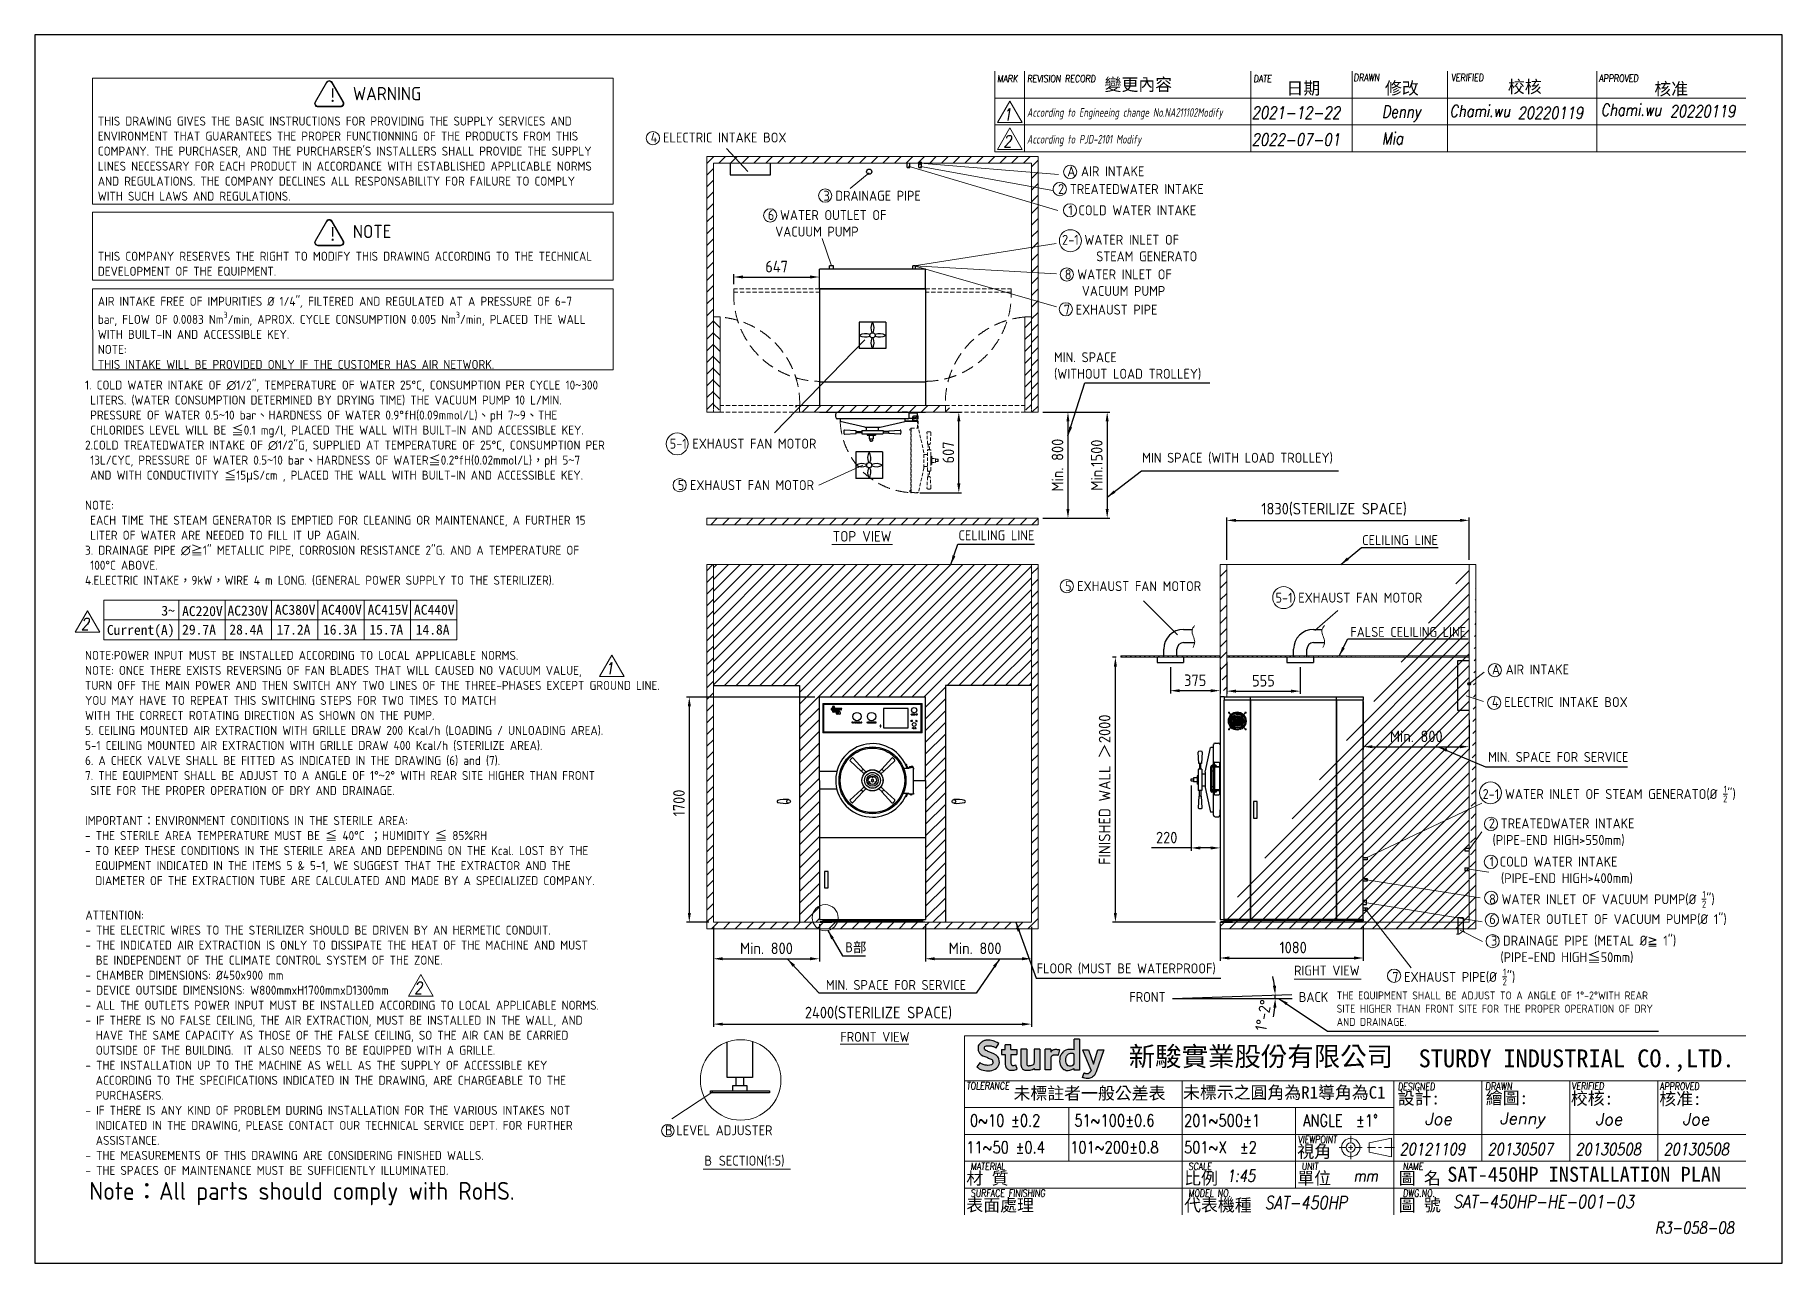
# Model space of a CAD drawing. Header units: millimetres. Extents: x -578208 to -156879, y -40412 to 7119.
# Drawn here: x -170064 to -156879, y -18216 to -8946 of the extents above; entities that cross this region are included whole.
import ezdxf

# ---------------------------------------------------------------- set-up
doc = ezdxf.new("R2010")
doc.units = ezdxf.units.MM
doc.header["$MEASUREMENT"] = 0
doc.linetypes.add('HIDDEN', pattern=[9.525, 6.35, -3.175])
doc.layers.get('0').update_dxf_attribs({"lineweight": 25})
for name, color, linetype, lineweight in [('D', 3, 'Continuous', 13), ('F', 7, 'Continuous', 15), ('H', 2, 'HIDDEN', 15), ('S', 4, 'Continuous', 15), ('T', 4, 'Continuous', 15)]:
    doc.layers.add(name, color=color, linetype=linetype, lineweight=lineweight)
doc.styles.get("Standard").update_dxf_attribs({"font": 'KAIU.TTF'})
doc.styles.add('STU25', font='isocp2.shx')
doc.styles.add('Text', font='romans.shx', dxfattribs={"width": 0.8, "oblique": 10})
doc.dimstyles.new('STU25', dxfattribs={"dimscale": 35, "dimtxt": 2.5, "dimasz": 2, "dimexe": 0.6, "dimexo": 1, "dimgap": 1, "dimtad": 1, "dimdsep": 46, "dimtxsty": 'STU25', "dimcen": 2, "dimazin": 2, "dimtfac": 1, "dimtmove": 0, "dimatfit": 3, "dimfxl": 0, "dimtolj": 1, "dimtzin": 0, "dimarcsym": 0})
doc.dimstyles.new('STU25$7', dxfattribs={"dimscale": 35, "dimtxt": 2.5, "dimasz": 2, "dimexe": 1.25, "dimexo": 0.625, "dimgap": 1, "dimtad": 0, "dimdec": 4, "dimdsep": 46, "dimtxsty": 'STU25', "dimcen": 2.5, "dimazin": 2, "dimtfac": 1, "dimtdec": 4, "dimtmove": 0, "dimatfit": 3, "dimfxl": 0, "dimtolj": 1, "dimtzin": 0, "dimarcsym": 0})
pattern_1 = [(135, (53519.305, 4676.605), (-17.6776695, -17.6776695), [])]
pattern_2 = [(45, (53519.305, 4676.605), (-44.194174, 44.194174), [])]

msp = doc.modelspace()

# ---------------------------------------------------------------- texts
at = {"attachment_point": 1, "style": 'STU25'}
for s, insert, char_height in [('{\\f標楷體|b0|i0|c136|p65;新駿實業股份有限公司}', (-161809.492, -16582.714), 146.25), ('{\\f標楷體|b0|i0|c136|p65;STURDY\\H0.9667x; \\H1.034x;INDUSTRIAL CO.,LTD.}', (-159621.882, -16602.965), 135)]:
    msp.add_mtext(s, dxfattribs=dict(at, insert=insert, char_height=char_height))
at = {"layer": 'D', "color": 4}
msp.add_text('SAT-450HP INSTALLATION PLAN', height=112.5, dxfattribs=at).set_placement((-159405.548, -17601.651))
at = {"layer": 'D', "color": 11, "attachment_point": 1, "style": 'STU25'}
for s, insert, char_height in [('{\\f標楷體|b0|i0|c136|p65;!}', (-167851.337, -9350.302), 100), ('WARNING', (-167664.498, -9338.659), 100), ('\\A1;\\PTHIS DRAWING GIVES THE BASIC INSTRUCTIONS FOR PROVIDING THE SUPPLY SERVICES AND\\PENVIRONMENT THAT GUARANTEES THE PROPER FUNCTIONNING OF THE PRODUCTS FROM THIS \\PCOMPANY. THE PURCHASER, AND THE PURCHARSER\'S INSTALLERS SHALL PROVIDE THE SUPPLY \\PLlNES NECESSARY FOR EACH PRODUCT IN ACCORDANCE WITH ESTABLlSHED APPLlCABLE NORMS \\PAND REGULATIONS. THE COMPANY DECLlNES ALL RESPONSABILlTY FOR FAILURE TO COMPLY \\PWITH SUCH LAWS AND REGULATIONS.\\P\\P\\P\\PTHIS COMPANY RESERVES THE RIGHT TO MODIFY THIS DRAWING ACCORDING TO THE TECHNICAL \\PDEVELOPMENT OF THE EQUIPMENT.\\P\\PAIR INTAKE FREE OF IMPURITIES %%C 1/4"\\fISOCP2|b0|i1|c0|p2;, \\Fisocp2.shx|c136;FILTERED AND REGULATED AT A PRESSURE OF 6-7 \\Pbar, FLOW OF 0.0083 Nm{\\H0.7x;\\S3^ ;}/min, APROX. CYCLE CONSUMPTION 0.005 Nm{\\H0.7x;\\S3^ ;}/min, PLACED THE WALL \\PWITH BUILT-IN AND ACCESSIBLE KEY.\\PNOTE:\\PTHIS INTAKE WILL BE PROVIDED ONLY IF THE CUSTOMER HAS AIR NETWORK.', (-169589.58, -9448.621), 68), ('{\\f標楷體|b0|i0|c136|p65;!}', (-167851.337, -10398.623), 100), ('NOTE', (-167664.824, -10379.254), 100), ('\\P\\A1;1. COLD WATER INTAKE OF ∅1/2", TEMPERATURE OF WATER 25°C, CONSUMPTION PER CYCLE 10\\f標楷體|b0|i0|c136|p65;~\\Fisocp2.shx|c136;300 \\P LITERS. (WATER CONSUMPTION DETERMINED BY DRYING TIME) THE VACUUM PUMP 10 L/MIN. \\P PRESSURE OF WATER 0.5\\f標楷體|b0|i0|c136|p65;~\\Fisocp2.shx|c136;10 bar\\f標楷體|b0|i0|c136|p65;、\\Fisocp2.shx|c136;HARDNESS OF WATER 0.9°fH(0.09mmol/L)\\f標楷體|b0|i0|c136|p65;、\\Fisocp2.shx|c136;pH 7\\f標楷體|b0|i0|c136|p65;~\\Fisocp2.shx|c136;9\\f標楷體|b0|i0|c136|p65;、\\Fisocp2.shx|c136;THE \\P CHLORIDES LEVEL WILL BE \\f標楷體|b0|i0|c136|p65;≦\\Fisocp2.shx|c136;0.1 mg/l, PLACED THE WALL WITH BUILT-IN AND ACCESSIBLE KEY.\\P2.COLD TREATEDWATER INTAKE OF ∅1/2"G, SUPPLIED AT TEMPERATURE OF 25°C, CONSUMPTION PER\\P 13L/CYC, PRESSURE OF WATER 0.5\\f標楷體|b0|i0|c136|p65;~\\Fisocp2.shx|c136;10 bar\\f標楷體|b0|i0|c136|p65;、\\Fisocp2.shx|c136;HARDNESS OF WATER\\f標楷體|b0|i0|c136|p65;≦\\Fisocp2.shx|c136;0.2°fH(0.02mmol/L)\\f標楷體|b0|i0|c136|p65;，\\Fisocp2.shx|c136;pH 5\\f標楷體|b0|i0|c136|p65;~\\Fisocp2.shx|c136;7\\P AND WITH CONDUCTIVITY \\f標楷體|b0|i0|c136|p65;≦\\Fisocp2.shx|c136;15\\f新細明體|b0|i0|c136|p16;μ\\Fisocp2.shx|c136;S/cm , PLACED THE WALL WITH BUILT-IN AND ACCESSIBLE KEY.\\P\\P\\A1;NOTE:\\P EACH TIME THE STEAM GENERATOR IS EMPTIED FOR CLEANING OR MAINTENANCE, A FURTHER 15 \\P LITER OF WATER ARE NEEDED TO FILL IT UP AGAIN.\\P3. DRAINAGE PIPE ∅\\f標楷體|b0|i0|c136|p65;≧\\Fisocp2.shx|c136;1" METALLIC PIPE, CORROSION RESISTANCE 2"G. AND A TEMPERATURE OF \\P 100°C ABOVE.\\P4.ELECTRIC INTAKE\\f標楷體|b0|i0|c136|p65;，\\Fisocp2.shx|c136;9kW\\f標楷體|b0|i0|c136|p65;，\\Fisocp2.shx|c136;WIRE 4 m LONG. (GENERAL POWER SUPPLY TO THE STERILIZER).\\P\\P\\P\\P\\P\\A1;NOTE:POWER INPUT MUST BE INSTALLED ACCORDING TO LOCAL APPLICABLE NORMS.\\PNOTE: ONCE THERE EXISTS REVERSING OF FAN BLADES THAT WILL CAUSED NO VACUUM VALUE, \\PTURN OFF THE MAIN POWER AND THEN SWITCH ANY TWO LINES OF THE THREE-PHASES EXCEPT GROUND LINE. \\PYOU MAY HAVE TO REPEAT THIS SWITCHING STEPS FOR TWO TIMES TO MATCH \\PWITH THE CORRECT ROTATING DIRECTION AS SHOWN ON THE PUMP. \\P5. CEILING MOUNTED AIR EXTRACTION WITH GRILLE DRAW 200 Kcal/h (LOADING / UNLOADING AREA).\\P5-1 CEILING MOUNTED AIR EXTRACTION WITH GRILLE DRAW 400 Kcal/h (STERILIZE AREA).\\P6. A CHECK VALVE SHALL BE FITTED AS INDICATED IN THE DRAWING (6) and (7).\\P\\A1;7. THE EQUIPMENT SHALL BE ADJUST TO A ANGLE OF 1°\\f標楷體|b0|i0|c136|p65;~\\Fisocp2.shx|c136;2° WITH REAR SITE HIGHER THAN FRONT \\P SITE FOR THE PROPER OPERATION OF DRY AND DRAINAGE.\\P\\P\\A1;IMPORTANT\\f標楷體|b0|i0|c136|p65;：\\Fisocp2.shx|c136;ENVIRONMENT CONDITIONS IN THE STERILE AREA:\\P- THE STERILE AREA TEMPERATURE MUST BE \\f標楷體|b0|i0|c136|p65;≦\\Fisocp2.shx|c136; 40°C \\f標楷體|b0|i0|c136|p65;；\\Fisocp2.shx|c136;HUMIDITY \\f標楷體|b0|i0|c136|p65;≦\\Fisocp2.shx|c136; 85%RH\\P- TO KEEP THESE CONDITIONS IN THE STERILE AREA AND DEPENDING ON THE Kcal. LOST BY THE \\P  EQUIPMENT INDICATED IN THE ITEMS 5 & 5-1, WE SUGGEST THAT THE EXTRACTOR AND THE \\P  DIAMETER OF THE EXTRACTION TUBE ARE CALCULATED AND MADE BY A SPECIALIZED COMPANY.', (-169685.86, -11440.951), 68), ('{\\f標楷體|b0|i0|c136|p65;3~}', (-169110.074, -13253.905), 75), ('{\\f標楷體|b0|i0|c136|p65;AC220V}', (-168953.283, -13257.263), 75), ('{\\f標楷體|b0|i0|c136|p65;AC230V}', (-168611.166, -13253.25), 75), ('{\\f標楷體|b0|i0|c136|p65;AC380V}', (-168253.283, -13247.064), 75), ('{\\f標楷體|b0|i0|c136|p65;AC400V}', (-167903.283, -13247.064), 75), ('{\\f標楷體|b0|i0|c136|p65;AC415V}', (-167553.283, -13247.064), 75), ('{\\f標楷體|b0|i0|c136|p65;AC440V}', (-167203.283, -13247.064), 75), ('{\\f標楷體|b0|i0|c136|p65;Current(A)}', (-169520.941, -13399.288), 75), ('{\\f標楷體|b0|i0|c136|p65;29.7A}', (-168953.399, -13396.619), 75), ('{\\f標楷體|b0|i0|c136|p65;28.4A}', (-168596.935, -13396.619), 75), ('{\\f標楷體|b0|i0|c136|p65;17.2A}', (-168240.379, -13396.619), 75), ('{\\f標楷體|b0|i0|c136|p65;16.3A}', (-167890.379, -13396.619), 75), ('{\\f標楷體|b0|i0|c136|p65;15.7A}', (-167540.379, -13396.619), 75), ('{\\f標楷體|b0|i0|c136|p65;14.8A}', (-167190.379, -13396.619), 75), ('ATTENTION:\\P- THE ELECTRIC WIRES TO THE STERILIZER SHOULD BE DRIVEN BY AN HERMETIC CONDUIT.  \\P- THE INDICATED AIR EXTRACTION IS ONLY TO DISSIPATE THE HEAT OF THE MACHINE AND MUST \\P  BE INDEPENDENT OF THE CLIMATE CONTROL SYSTEM OF THE ZONE.\\P- CHAMBER DIMENSIONS: %%C450x900 mm\\P- DEVICE OUTSIDE DIMENSIONS: W800mmxH1700mmxD1300mm\\P- ALL THE OUTLETS POWER INPUT MUST BE INSTALLED ACCORDING TO LOCAL APPLICABLE NORMS.\\P- IF THERE IS NO FALSE CEILING, THE AIR EXTRACTION, MUST BE INSTALLED IN THE WALL, AND \\P  HAVE THE SAME CAPACITY AS THOSE OF THE FALSE CEILING, SO THE AIR CAN BE CARRIED \\P  OUTSIDE OF THE BUILDING.  IT ALSO NEEDS TO BE EQUIPPED WITH A GRILLE.\\P- THE INSTALLATION UP TO THE MACHINE AS WELL AS THE SUPPLY OF ACCESSIBLE KEY \\P  ACCORDING TO THE SPECIFICATIONS INDICATED IN THE DRAWING, ARE CHARGEABLE TO THE \\P  PURCHASERS. \\P- IF THERE IS ANY KIND OF PROBLEM DURING INSTALLATION FOR THE VARIOUS INTAKES NOT \\P  INDICATED IN THE DRAWING, PLEASE CONTACT OUR TECHNICAL SERVICE DEPT. FOR FURTHER \\P  ASSISTANCE.\\P- THE MEASUREMENTS OF THIS DRAWING ARE CONSIDERING FINISHED WALLS.\\P- THE SPACES OF MAINTENANCE MUST BE SUFFICIENTLY ILLUMINATED.', (-169683.006, -15555.397), 68), ('{\\C3;6 WATER OUTLET OF VACUUM PUMP(%%c 1")}', (-159088.352, -15582.289), 75), ('Note{\\f標楷體|b0|i0|c136|p65;：}All parts should comply with RoHS.', (-169653.303, -17603.515), 135.00867)]:
    msp.add_mtext(s, dxfattribs=dict(at, insert=insert, char_height=char_height))
at = {"layer": 'D', "color": 11, "attachment_point": 1}
for s, insert, char_height in [('{\\Fisocp2.shx;\\C3;4 ELECTRIC INTAKE BOX}', (-165417.419, -9682.501), 75), ('{\\Fisocp2.shx;\\C3;A AIR INTAKE}', (-162273.387, -9937.218), 75), ('{\\Fisocp2.shx;\\C3;3 DRAINAGE PIPE}', (-164113.383, -10122.08), 75), ('{\\Fisocp3.shx;\\C3;2 \\Fisocp2.shx;TREATEDWATER INTAKE}', (-162343.095, -10071.444), 75), ('{\\Fisocp2.shx;\\C3;6 WATER OUTLET OF \\P\\f???|b0|i0|c0|p65;  \\Fisocp2.shx;VACUUM PUMP}', (-164533.243, -10267.676), 75), ('{\\Fisocp2.shx;\\C3;1 COLD WATER INTAKE}', (-162265.471, -10231.584), 75), ('{\\Fisocp2.shx|c136;\\C3;2-1 WATER INLET OF \\P      STEAM GENERATO}', (-162312.473, -10454.541), 75), ('{\\Fisocp2.shx|c136;\\C3;8 WATER INLET OF \\P   VACUUM PUMP}', (-162292.211, -10715.581), 75), ('{\\Fisocp2.shx;\\C3;7 EXHAUST PIPE}', (-162299.721, -10981.752), 75), ('{\\Fisocp2.shx|c136;\\C3;MIN. SPACE \\P(WITHOUT LOAD TROLLEY)}', (-162373.6, -11340.826), 75), ('{\\Fisocp2.shx;\\C3;5-1 EXHAUST FAN MOTOR}', (-165274, -11993.118), 75), ('{\\Fisocp2.shx;\\C3;MIN SPACE (WITH LOAD TROLLEY)}', (-161707.949, -12099.575), 75), ('{\\Fisocp2.shx;\\C3;5 EXHAUST FAN MOTOR}', (-165212.502, -12306.109), 75), ('{\\Fisocp2.shx|c136;TOP VIEW}', (-164043.757, -12689.978), 80), ('{\\Fisocp.shx;\\C3;CELILING LINE}', (-163094.062, -12684.67), 75), ('{\\Fisocp.shx;\\C3;CELILING LINE}', (-160047.904, -12721.282), 75), ('{\\Fisocp2.shx;\\C3;5 EXHAUST FAN MOTOR}', (-162290.372, -13068.804), 75), ('{\\Fisocp2.shx;\\C3;5-1 EXHAUST FAN MOTOR}', (-160701.632, -13155.889), 75), ('{\\Fisocp2.shx;\\C3;FALSE CELILING LINE}', (-160137.159, -13413.98), 75), ('{\\Fisocp2.shx;\\C3;A AIR INTAKE}', (-159068.44, -13697.791), 75), ('{\\Fisocp2.shx;\\C3;4 ELECTRIC INTAKE BOX}', (-159068.933, -13943.874), 75), ('{\\Fisocp2.shx;\\C3;MIN. SPACE FOR SERVICE}', (-159097.157, -14357.766), 75), ('\\A1;{\\Fisocp3.shx;\\C3;2\\Fisocp2.shx;-1\\Fisocp3.shx; \\Fisocp2.shx;WATER INLET OF STEAM GENERATO(%%c \\H0.7x;\\S1/2;\\H1.429x;")}', (-159139.061, -14612.505), 75), ('{\\Fisocp2.shx;\\C3;2 TREATEDWATER INTAKE\\P\\f???|b0|i0|c0|p65; \\Fisocp2.shx;(PIPE-END HIGH>550mm)}', (-159092, -14859.704), 75), ('{\\Fisocp2.shx;\\C3;1 COLD WATER INTAKE\\P  (PIPE-END HIGH>400mm)}', (-159086.463, -15147.953), 75), ('\\A1;{\\Fisocp2.shx;\\C3;8 WATER INLET OF VACUUM PUMP(%%c \\H0.7x;\\S1/2;\\H1.429x;")}', (-159090, -15406.553), 75), ('{\\Fisocp2.shx;\\C3;B\\f標楷體|b0|i0|c136|p65;部}', (-163948.441, -15794.478), 75), ('{\\Fisocp2.shx;\\C3;3 DRAINAGE PIPE (METAL %%C\\f新細明體|b0|i0|c136|p18;≧\\Fisocp2.shx; 1")\\P\\f????|b0|i0|c0|p18; \\Fisocp2.shx; (PIPE-END HIGH\\f標楷體|b0|i0|c136|p65;≦\\Fisocp2.shx;50mm)}', (-159075.606, -15744.398), 75), ('{\\Fisocp2.shx;\\C3;FLOOR (MUST BE WATERPROOF)}', (-162504.571, -15953.988), 75), ('{\\Fisocp2.shx;\\C3;MIN. SPACE FOR SERVICE}', (-164095.074, -16078.715), 75), ('{\\Fisocp2.shx;RIGHT VIEW}', (-160561.573, -15970.026), 75), ('\\A1;{\\Fisocp2.shx;\\C3;7 EXHAUST PIPE(%%c \\H0.7x;\\S1/2;\\H1.429x;")}', (-159821.096, -15992.952), 75), ('{\\Fisocp2.shx;\\C3;THE EQUIPMENT SHALL BE ADJUST TO A ANGLE OF 1%%d-2%%dWITH REAR \\PSITE HIGHER THAN FRONT SITE FOR THE PROPER OPERATION OF DRY \\PAND DRAINAGE.}', (-160240.221, -16165.434), 60), ('{\\Fisocp2.shx|c136;FRONT VIEW}', (-163985.691, -16470.78), 75), ('{\\Fisocp2.shx;\\C3;B\\f???|b0|i0|c0|p65; \\Fisocp2.shx;LEVEL ADJUSTER}', (-165308.987, -17176.068), 75), ('{\\Fisocp2.shx;\\C3;B\\f標楷體|b0|i0|c136|p65; \\Fisocp2.shx;SECTION(1:5)}', (-165011.554, -17405.276), 75)]:
    msp.add_mtext(s, dxfattribs=dict(at, insert=insert, char_height=char_height))
at = {"layer": 'D', "linetype": 'Continuous', "char_height": 75, "width": 218.181, "attachment_point": 1}
for s, insert in [('{\\Fisocp2.shx;FRONT}', (-161804.542, -16169.652)), ('{\\Fisocp2.shx;BACK}', (-160526.018, -16170.103))]:
    msp.add_mtext(s, dxfattribs=dict(at, insert=insert))
at = {"layer": 'F', "color": 1, "lineweight": 15, "style": 'Text', "oblique": 5, "width": 0.8}
for s, height, p in [('MARK', 54, (-162801.407, -9302.149)), ('REVISION RECORD', 54, (-162576.407, -9302.149)), ('DATE', 54, (-160868.237, -9302.149)), ('DRAWN', 54, (-160112.601, -9294.045)), ('VERIFIED', 54, (-159376.131, -9294.158)), ('APPROVED', 54, (-158260.992, -9299.506)), ('TOLERANCE', 54, (-163033.903, -16904.785)), ('DESIGNED', 54, (-159778.568, -16910.104)), ('DRAWN', 56.0451, (-159118.622, -16909.101)), ('VERIFIED', 54, (-158466.685, -16906.593)), ('APPROVED', 54, (-157801.608, -16907.842)), ('VIEWPOINT', 54, (-160531.826, -17309.785)), ('MATERIAL', 54, (-163002.847, -17512.285)), ('SCALE', 54, (-161359.392, -17512.285)), ('UNIT', 54, (-160505.347, -17512.285)), ('NAME', 54, (-159740.641, -17512.285)), ('SURFACE FINISHING', 54, (-163002.847, -17714.785)), ('MODEL NO.', 54, (-161359.392, -17714.785)), ('DWG.NO.', 54, (-159740.641, -17714.785))]:
    msp.add_text(s, height=height, dxfattribs=at).set_placement(p)
at = {"layer": 'F', "lineweight": -3}
for s, height, p in [('變更內容', 93.4085, (-161991.975, -9366.633)), ('日期', 93.4085, (-160619.206, -9394.504)), ('修改', 93.4085, (-159876.01, -9393.982)), ('校核', 93.4085, (-158948.356, -9382.908)), ('核准', 93.4085, (-157843.048, -9399.203)), ('未標註者一般公差表', 93.4085, (-162678.935, -16980.383)), ('未標示之圓角為R1導角為C1', 93.40847, (-161399.808, -16974.335)), ('設計:', 93.4085, (-159779.844, -17018.346)), ('繪圖:', 93.4085, (-159114.881, -17015.782)), ('校核:', 93.4085, (-158472.737, -17019.77)), ('核准:', 93.4085, (-157805.581, -17022.271)), ('視角', 93.4085, (-160537.367, -17419.62)), ('材 質', 93.4085, (-163034.867, -17622.12)), ('比例', 93.4085, (-161391.411, -17622.12)), ('單位', 93.4085, (-160537.367, -17622.12)), ('圖 名', 93.4085, (-159772.66, -17622.12)), ('表面處理', 93.4085, (-163034.867, -17824.62)), ('代表機種', 93.4085, (-161391.411, -17824.62)), ('圖 號', 93.4085, (-159772.66, -17824.62))]:
    msp.add_text(s, height=height, dxfattribs=at).set_placement(p)
at = {"layer": 'F', "lineweight": 20, "style": 'Text', "width": 0.8}
for s, p in [('0~10 ±0.2', (-163007.377, -17184.622)), ('51~100±0.6', (-162219.877, -17184.622)), ('201~500±1', (-161391.767, -17184.622)), ('ANGLE  ±1%%D', (-160493.697, -17184.622)), ('11~50 ±0.4', (-163034.953, -17387.122)), ('101~200±0.8', (-162250.9, -17387.122)), ('501~X  ±2', (-161391.767, -17387.122))]:
    msp.add_text(s, height=90, dxfattribs=at).set_placement(p)
at = {"layer": 'T', "lineweight": 20, "style": 'Text', "oblique": 10, "width": 0.8}
for s, height, p in [('2021-12-22', 92, (-160882.152, -9578.658)), ('Denny', 92, (-159900.447, -9570.394)), ('Chami.wu', 90, (-159388.217, -9564.753)), ('20220119', 90, (-158874.086, -9578.928)), ('Chami.wu', 90, (-158247.222, -9556.564)), ('20220119', 90, (-157725.58, -9566.671)), ('1', 90, (-162755.558, -9591.467)), ('2', 90, (-162755.558, -9793.967)), ('2022-07-01', 92, (-160882.152, -9781.158)), ('Mia', 92, (-159900.447, -9772.894)), ('2', 90, (-169716.239, -13437.103)), ('1', 90, (-165759.772, -13771.743)), ('2', 90, (-167201.346, -16183.834)), ('20121109', 90, (-159765.291, -17401.435)), ('20130507', 90, (-159101.541, -17401.435)), ('20130508', 90, (-158437.791, -17401.435)), ('20130508', 90, (-157774.041, -17401.435)), ('1:45', 90, (-161070.598, -17601.271)), ('mm', 90, (-160113.981, -17601.016)), ('SAT-450HP', 99, (-160783.638, -17808.874)), ('SAT-450HP-HE-001-03', 99, (-159361.593, -17801.464))]:
    msp.add_text(s, height=height, dxfattribs=at).set_placement(p)
at = {"layer": 'T', "lineweight": 20, "style": 'Text', "oblique": 10}
for s, p in [('Joe', (-159575.365, -17172.811)), ('Jenny', (-159009.822, -17168.216)), ('Joe', (-158287.875, -17174.461)), ('Joe', (-157631.812, -17174.461))]:
    msp.add_text(s, height=90, dxfattribs=at).set_placement(p)
at = {"layer": 'T', "linetype": 'Continuous', "lineweight": 20, "attachment_point": 1, "style": 'Text'}
for s, insert, char_height in [('{\\Fisocp2.shx|c136;According to Engineeing change No.NA211102Modify}', (-162577.625, -9498.222), 65), ('{\\Fisocp2.shx|c136;According to PJD-2101 Modify}', (-162577.625, -9700.722), 65), ('R3-058-08', (-157838.287, -17903.621), 90)]:
    msp.add_mtext(s, dxfattribs=dict(at, insert=insert, char_height=char_height))

# ---------------------------------------------------------------- blocks, each defined once
blk = doc.blocks.new('*D4')
at = {"layer": 'D', "color": 0, "linetype": 'Continuous', "lineweight": -2}
for p, q in [((-161070, -13678), (-161070, -13920)), ((-160515, -13717), (-160515, -13920)), ((-161000, -13899), (-160585, -13899))]:
    blk.add_line(p, q, dxfattribs=at)
at = {"layer": 'D', "color": 0}
for points in [[(-161000, -13887), (-161000, -13910), (-161070, -13899)], [(-160585, -13910), (-160585, -13887), (-160515, -13899)]]:
    blk.add_solid(points, dxfattribs=at)
at = {"layer": 'Defpoints', "color": 0}
for p in [(-161070, -13643), (-160515, -13682), (-160515, -13899)]:
    blk.add_point(p, dxfattribs=at)
at = {"layer": 'D', "color": 0, "insert": (-160793, -13820), "char_height": 87.5, "attachment_point": 5, "style": 'STU25'}
blk.add_mtext('\\A1;555', dxfattribs=at)
blk = doc.blocks.new('*D5')
at = {"layer": 'D', "color": 0, "lineweight": -2}
for p, q in [((-164944, -15678), (-164944, -15940)), ((-164144, -15657), (-164144, -15940)), ((-164874, -15919), (-164214, -15919))]:
    blk.add_line(p, q, dxfattribs=at)
at = {"layer": 'D', "color": 0}
for points in [[(-164874, -15907), (-164874, -15930), (-164944, -15919)], [(-164214, -15930), (-164214, -15907), (-164144, -15919)]]:
    blk.add_solid(points, dxfattribs=at)
at = {"layer": 'Defpoints', "color": 0}
for p in [(-164944, -15643), (-164144, -15622), (-164144, -15919)]:
    blk.add_point(p, dxfattribs=at)
at = {"layer": 'D', "color": 0, "insert": (-164544, -15840), "char_height": 87.5, "attachment_point": 5, "style": 'STU25'}
blk.add_mtext('\\A1;Min. 800', dxfattribs=at)
blk = doc.blocks.new('*D6')
at = {"layer": 'D', "color": 0, "lineweight": -2}
for p, q in [((-163344, -15657), (-163344, -15940)), ((-162544, -15678), (-162544, -15940)), ((-163274, -15919), (-162614, -15919))]:
    blk.add_line(p, q, dxfattribs=at)
at = {"layer": 'D', "color": 0}
for points in [[(-163274, -15907), (-163274, -15930), (-163344, -15919)], [(-162614, -15930), (-162614, -15907), (-162544, -15919)]]:
    blk.add_solid(points, dxfattribs=at)
at = {"layer": 'Defpoints', "color": 0}
for p in [(-163344, -15622), (-162544, -15643), (-162544, -15919)]:
    blk.add_point(p, dxfattribs=at)
at = {"layer": 'D', "color": 0, "insert": (-162969, -15840), "char_height": 87.5, "attachment_point": 5, "style": 'STU25'}
blk.add_mtext('\\A1;Min. 800', dxfattribs=at)
blk = doc.blocks.new('*D7')
at = {"layer": 'D', "color": 0, "lineweight": -2}
for p, q in [((-164179, -13943), (-165147, -13943)), ((-165126, -14013), (-165126, -15573)), ((-164979, -15643), (-165147, -15643))]:
    blk.add_line(p, q, dxfattribs=at)
at = {"layer": 'D', "color": 0}
for points in [[(-165114, -14013), (-165137, -14013), (-165126, -13943)], [(-165137, -15573), (-165114, -15573), (-165126, -15643)]]:
    blk.add_solid(points, dxfattribs=at)
at = {"layer": 'Defpoints', "color": 0}
for p in [(-164144, -13943), (-165126, -15643), (-164944, -15643)]:
    blk.add_point(p, dxfattribs=at)
at = {"layer": 'D', "color": 0, "insert": (-165204, -14743), "char_height": 87.5, "attachment_point": 5, "rotation": 90, "style": 'STU25'}
blk.add_mtext('\\A1;1700', dxfattribs=at)
blk = doc.blocks.new('*D8')
at = {"layer": 'D', "color": 0, "lineweight": -2}
for p, q in [((-160040, -13977), (-160040, -14339)), ((-159240, -14115), (-159240, -14339)), ((-159970, -14318), (-159310, -14318))]:
    blk.add_line(p, q, dxfattribs=at)
at = {"layer": 'D', "color": 0}
for points in [[(-159970, -14307), (-159970, -14330), (-160040, -14318)], [(-159310, -14330), (-159310, -14307), (-159240, -14318)]]:
    blk.add_solid(points, dxfattribs=at)
at = {"layer": 'Defpoints', "color": 0}
for p in [(-160040, -13942), (-159240, -14080), (-159240, -14318)]:
    blk.add_point(p, dxfattribs=at)
at = {"layer": 'D', "color": 0, "insert": (-159640, -14240), "char_height": 87.5, "attachment_point": 5, "style": 'STU25'}
blk.add_mtext('\\A1;{\\Fisocp2.shx;Min. 800}', dxfattribs=at)
blk = doc.blocks.new('*D9')
at = {"layer": 'D', "color": 0, "lineweight": -2}
for p, q in [((-161120, -15658), (-161120, -15934)), ((-160040, -15667), (-160040, -15934)), ((-161050, -15913), (-160110, -15913))]:
    blk.add_line(p, q, dxfattribs=at)
at = {"layer": 'D', "color": 0}
for points in [[(-161050, -15901), (-161050, -15925), (-161120, -15913)], [(-160110, -15925), (-160110, -15901), (-160040, -15913)]]:
    blk.add_solid(points, dxfattribs=at)
at = {"layer": 'Defpoints', "color": 0}
for p in [(-161120, -15623), (-160040, -15632), (-160040, -15913)]:
    blk.add_point(p, dxfattribs=at)
at = {"layer": 'D', "color": 0, "insert": (-160569, -15834), "char_height": 87.5, "attachment_point": 5, "style": 'STU25'}
blk.add_mtext('\\A1;1080', dxfattribs=at)
blk = doc.blocks.new('*D10')
at = {"layer": 'D', "color": 0, "lineweight": -2}
for p, q in [((-162459, -11793), (-162247, -11793)), ((-162268, -11863), (-162268, -12523)), ((-162459, -12593), (-162247, -12593))]:
    blk.add_line(p, q, dxfattribs=at)
at = {"layer": 'D', "color": 0}
for points in [[(-162257, -11863), (-162280, -11863), (-162268, -11793)], [(-162280, -12523), (-162257, -12523), (-162268, -12593)]]:
    blk.add_solid(points, dxfattribs=at)
at = {"layer": 'Defpoints', "color": 0}
for p in [(-162494, -11793), (-162494, -12593), (-162268, -12593)]:
    blk.add_point(p, dxfattribs=at)
at = {"layer": 'D', "color": 0, "insert": (-162347, -12193), "char_height": 87.5, "attachment_point": 5, "rotation": 90, "style": 'STU25'}
blk.add_mtext('\\A1;{\\Fisocp2.shx;Min. 800}', dxfattribs=at)
blk = doc.blocks.new('*D11')
at = {"layer": 'D', "color": 0, "lineweight": -2}
for p, q in [((-162459, -11793), (-161951, -11793)), ((-161972, -11863), (-161972, -12523)), ((-162459, -12593), (-161951, -12593))]:
    blk.add_line(p, q, dxfattribs=at)
at = {"layer": 'D', "color": 0}
for points in [[(-161961, -11863), (-161984, -11863), (-161972, -11793)], [(-161984, -12523), (-161961, -12523), (-161972, -12593)]]:
    blk.add_solid(points, dxfattribs=at)
at = {"layer": 'Defpoints', "color": 0}
for p in [(-162494, -11793), (-162494, -12593), (-161972, -12593)]:
    blk.add_point(p, dxfattribs=at)
at = {"layer": 'D', "color": 0, "insert": (-162051, -12193), "char_height": 87.5, "attachment_point": 5, "rotation": 90, "style": 'STU25'}
blk.add_mtext('\\A1;{\\Fisocp2.shx;Min.1500}', dxfattribs=at)
blk = doc.blocks.new('*D12')
at = {"layer": 'D', "color": 0, "linetype": 'Continuous', "lineweight": -2}
for p, q in [((-161495, -13717), (-161495, -13916)), ((-161120, -13717), (-161120, -13916)), ((-161425, -13895), (-161190, -13895))]:
    blk.add_line(p, q, dxfattribs=at)
at = {"layer": 'D', "color": 0}
for points in [[(-161425, -13884), (-161425, -13907), (-161495, -13895)], [(-161190, -13907), (-161190, -13884), (-161120, -13895)]]:
    blk.add_solid(points, dxfattribs=at)
at = {"layer": 'Defpoints', "color": 0}
for p in [(-161495, -13682), (-161120, -13682), (-161120, -13895)]:
    blk.add_point(p, dxfattribs=at)
at = {"layer": 'D', "color": 0, "insert": (-161308, -13817), "char_height": 87.5, "attachment_point": 5, "style": 'STU25'}
blk.add_mtext('\\A1;375', dxfattribs=at)
blk = doc.blocks.new('m93')
h = blk.add_hatch(color=256)
edge = h.paths.add_edge_path(flags=16)
edge.add_spline(control_points=[(-101, 59), (-101, 59), (-101, 59), (-101, 59), (-101, 59), (-100, 59), (-100, 59), (-100, 59), (-100, 59), (-100, 59), (-99, 59), (-99, 59), (-99, 59), (-99, 59), (-99, 59), (-99, 59), (-99, 59), (-99, 59), (-99, 60), (-99, 60), (-99, 60), (-100, 60), (-100, 60), (-100, 60), (-100, 60), (-100, 60), (-100, 60), (-101, 60), (-101, 60), (-101, 60), (-101, 60), (-101, 60), (-101, 60), (-101, 60), (-101, 59), (-101, 59)], knot_values=[0, 0, 0, 0, 0.111111, 0.111111, 0.111111, 0.111111, 0.222222, 0.222222, 0.222222, 0.222222, 0.333333, 0.333333, 0.333333, 0.333333, 0.444444, 0.444444, 0.444444, 0.444444, 0.555556, 0.555556, 0.555556, 0.555556, 0.666667, 0.666667, 0.666667, 0.666667, 0.777778, 0.777778, 0.777778, 0.777778, 0.888889, 0.888889, 0.888889, 0.888889, 1, 1, 1, 1], degree=3, periodic=0)
edge = h.paths.add_edge_path()
edge.add_spline(control_points=[(-117, 57), (-117, 57), (-116, 57), (-116, 57), (-116, 57), (-116, 57), (-116, 57), (-116, 57), (-116, 57), (-115, 56), (-115, 56), (-115, 56), (-115, 56), (-114, 56), (-114, 56), (-114, 57), (-114, 57), (-114, 57), (-114, 57), (-114, 57), (-114, 57), (-114, 57), (-114, 57), (-114, 57), (-114, 57), (-114, 57), (-114, 58), (-114, 58), (-114, 58), (-114, 58), (-115, 58), (-115, 58), (-115, 58), (-116, 58), (-116, 58), (-116, 58), (-116, 58), (-117, 59), (-117, 59), (-117, 59), (-117, 59), (-117, 60), (-117, 60), (-117, 60), (-117, 60), (-116, 60), (-116, 60), (-116, 61), (-116, 61), (-116, 61), (-115, 61), (-115, 61), (-115, 61), (-114, 61), (-114, 61), (-113, 60), (-113, 60), (-113, 60), (-113, 60), (-113, 59), (-113, 59), (-113, 59), (-114, 59), (-114, 59), (-114, 59), (-114, 59), (-114, 60), (-114, 60), (-114, 60), (-114, 60), (-115, 60), (-115, 60), (-115, 60), (-115, 60), (-115, 60), (-116, 60), (-116, 60), (-116, 60), (-116, 60), (-116, 59), (-116, 59), (-116, 59), (-116, 59), (-116, 59), (-116, 59), (-115, 59), (-115, 59), (-115, 59), (-115, 59), (-114, 59), (-114, 59), (-114, 58), (-114, 58), (-113, 58), (-113, 58), (-113, 58), (-113, 58), (-113, 58), (-113, 57), (-113, 57), (-113, 57), (-113, 57), (-113, 57), (-113, 56), (-113, 56), (-113, 56), (-113, 56), (-114, 56), (-114, 56), (-114, 56), (-114, 56), (-115, 56), (-115, 56), (-115, 56), (-116, 56), (-116, 56), (-116, 56), (-117, 56), (-117, 57), (-117, 57)], knot_values=[0, 0, 0, 0, 0.033333, 0.033333, 0.033333, 0.033333, 0.066667, 0.066667, 0.066667, 0.066667, 0.1, 0.1, 0.1, 0.1, 0.133333, 0.133333, 0.133333, 0.133333, 0.166667, 0.166667, 0.166667, 0.166667, 0.2, 0.2, 0.2, 0.2, 0.233333, 0.233333, 0.233333, 0.233333, 0.266667, 0.266667, 0.266667, 0.266667, 0.3, 0.3, 0.3, 0.3, 0.333333, 0.333333, 0.333333, 0.333333, 0.366667, 0.366667, 0.366667, 0.366667, 0.4, 0.4, 0.4, 0.4, 0.433333, 0.433333, 0.433333, 0.433333, 0.466667, 0.466667, 0.466667, 0.466667, 0.5, 0.5, 0.5, 0.5, 0.533333, 0.533333, 0.533333, 0.533333, 0.566667, 0.566667, 0.566667, 0.566667, 0.6, 0.6, 0.6, 0.6, 0.633333, 0.633333, 0.633333, 0.633333, 0.666667, 0.666667, 0.666667, 0.666667, 0.7, 0.7, 0.7, 0.7, 0.733333, 0.733333, 0.733333, 0.733333, 0.766667, 0.766667, 0.766667, 0.766667, 0.8, 0.8, 0.8, 0.8, 0.833333, 0.833333, 0.833333, 0.833333, 0.866667, 0.866667, 0.866667, 0.866667, 0.9, 0.9, 0.9, 0.9, 0.933333, 0.933333, 0.933333, 0.933333, 0.966667, 0.966667, 0.966667, 0.966667, 1, 1, 1, 1], degree=3, periodic=0)
edge = h.paths.add_edge_path()
edge.add_spline(control_points=[(-112, 57), (-112, 57), (-111, 57), (-111, 57), (-111, 57), (-111, 57), (-111, 57), (-111, 57), (-111, 57), (-111, 56), (-111, 56), (-110, 56), (-110, 56), (-110, 56), (-110, 56), (-109, 57), (-109, 57), (-109, 57), (-109, 57), (-109, 57), (-109, 57), (-109, 57), (-109, 57), (-109, 57), (-109, 57), (-109, 57), (-110, 58), (-110, 58), (-110, 58), (-110, 58), (-110, 58), (-110, 58), (-110, 58), (-111, 58), (-111, 58), (-112, 58), (-112, 58), (-112, 59), (-112, 59), (-112, 59), (-112, 59), (-112, 60), (-112, 60), (-112, 60), (-112, 60), (-112, 60), (-112, 60), (-111, 61), (-111, 61), (-111, 61), (-111, 61), (-110, 61), (-110, 61), (-110, 61), (-109, 61), (-109, 60), (-109, 60), (-109, 60), (-108, 60), (-108, 59), (-108, 59), (-108, 59), (-109, 59), (-109, 59), (-109, 59), (-109, 59), (-109, 60), (-110, 60), (-110, 60), (-110, 60), (-110, 60), (-110, 60), (-110, 60), (-111, 60), (-111, 60), (-111, 60), (-111, 60), (-111, 60), (-111, 60), (-111, 59), (-111, 59), (-111, 59), (-111, 59), (-111, 59), (-111, 59), (-111, 59), (-111, 59), (-110, 59), (-110, 59), (-110, 59), (-109, 59), (-109, 58), (-109, 58), (-109, 58), (-109, 58), (-108, 58), (-108, 58), (-108, 58), (-108, 57), (-108, 57), (-108, 57), (-108, 57), (-108, 57), (-108, 56), (-108, 56), (-109, 56), (-109, 56), (-109, 56), (-109, 56), (-109, 56), (-110, 56), (-110, 56), (-110, 56), (-111, 56), (-111, 56), (-112, 56), (-112, 56), (-112, 56), (-112, 57), (-112, 57)], knot_values=[0, 0, 0, 0, 0.033333, 0.033333, 0.033333, 0.033333, 0.066667, 0.066667, 0.066667, 0.066667, 0.1, 0.1, 0.1, 0.1, 0.133333, 0.133333, 0.133333, 0.133333, 0.166667, 0.166667, 0.166667, 0.166667, 0.2, 0.2, 0.2, 0.2, 0.233333, 0.233333, 0.233333, 0.233333, 0.266667, 0.266667, 0.266667, 0.266667, 0.3, 0.3, 0.3, 0.3, 0.333333, 0.333333, 0.333333, 0.333333, 0.366667, 0.366667, 0.366667, 0.366667, 0.4, 0.4, 0.4, 0.4, 0.433333, 0.433333, 0.433333, 0.433333, 0.466667, 0.466667, 0.466667, 0.466667, 0.5, 0.5, 0.5, 0.5, 0.533333, 0.533333, 0.533333, 0.533333, 0.566667, 0.566667, 0.566667, 0.566667, 0.6, 0.6, 0.6, 0.6, 0.633333, 0.633333, 0.633333, 0.633333, 0.666667, 0.666667, 0.666667, 0.666667, 0.7, 0.7, 0.7, 0.7, 0.733333, 0.733333, 0.733333, 0.733333, 0.766667, 0.766667, 0.766667, 0.766667, 0.8, 0.8, 0.8, 0.8, 0.833333, 0.833333, 0.833333, 0.833333, 0.866667, 0.866667, 0.866667, 0.866667, 0.9, 0.9, 0.9, 0.9, 0.933333, 0.933333, 0.933333, 0.933333, 0.966667, 0.966667, 0.966667, 0.966667, 1, 1, 1, 1], degree=3, periodic=0)
edge = h.paths.add_edge_path()
edge.add_spline(control_points=[(-107, 61), (-107, 61), (-106, 61), (-106, 61), (-106, 61), (-106, 61), (-106, 58), (-106, 58), (-106, 58), (-106, 58), (-106, 57), (-106, 57), (-106, 57), (-106, 57), (-106, 57), (-106, 57), (-106, 57), (-106, 56), (-106, 56), (-105, 56), (-105, 56), (-105, 56), (-105, 56), (-105, 57), (-105, 57), (-105, 57), (-104, 57), (-104, 57), (-104, 57), (-104, 57), (-104, 57), (-104, 58), (-104, 58), (-104, 58), (-104, 61), (-104, 61), (-104, 61), (-104, 61), (-103, 61), (-103, 61), (-103, 61), (-103, 61), (-103, 58), (-103, 58), (-103, 58), (-103, 57), (-103, 57), (-103, 57), (-103, 57), (-104, 56), (-104, 56), (-104, 56), (-104, 56), (-104, 56), (-104, 56), (-104, 56), (-104, 56), (-105, 56), (-105, 56), (-105, 56), (-105, 56), (-106, 56), (-106, 56), (-106, 56), (-106, 56), (-107, 56), (-107, 56), (-107, 56), (-107, 56), (-107, 56), (-107, 56), (-107, 57), (-107, 57), (-107, 57), (-107, 57), (-107, 58), (-107, 58), (-107, 58), (-107, 61), (-107, 61)], knot_values=[0, 0, 0, 0, 0.05, 0.05, 0.05, 0.05, 0.1, 0.1, 0.1, 0.1, 0.15, 0.15, 0.15, 0.15, 0.2, 0.2, 0.2, 0.2, 0.25, 0.25, 0.25, 0.25, 0.3, 0.3, 0.3, 0.3, 0.35, 0.35, 0.35, 0.35, 0.4, 0.4, 0.4, 0.4, 0.45, 0.45, 0.45, 0.45, 0.5, 0.5, 0.5, 0.5, 0.55, 0.55, 0.55, 0.55, 0.6, 0.6, 0.6, 0.6, 0.65, 0.65, 0.65, 0.65, 0.7, 0.7, 0.7, 0.7, 0.75, 0.75, 0.75, 0.75, 0.8, 0.8, 0.8, 0.8, 0.85, 0.85, 0.85, 0.85, 0.9, 0.9, 0.9, 0.9, 0.95, 0.95, 0.95, 0.95, 1, 1, 1, 1], degree=3, periodic=0)
edge = h.paths.add_edge_path()
edge.add_spline(control_points=[(-102, 56), (-102, 56), (-102, 61), (-102, 61), (-102, 61), (-102, 61), (-100, 61), (-100, 61), (-100, 61), (-100, 61), (-99, 61), (-99, 61), (-99, 61), (-99, 60), (-99, 60), (-98, 60), (-98, 60), (-98, 60), (-98, 60), (-98, 59), (-98, 59), (-98, 59), (-98, 59), (-99, 58), (-99, 58), (-99, 58), (-99, 58), (-100, 58), (-100, 58), (-99, 58), (-99, 58), (-99, 57), (-99, 57), (-99, 57), (-99, 57), (-98, 57), (-98, 57), (-98, 57), (-98, 56), (-98, 56), (-98, 56), (-98, 56), (-99, 56), (-99, 56), (-99, 56), (-99, 56), (-100, 57), (-100, 57), (-100, 57), (-100, 57), (-100, 57), (-100, 57), (-100, 57), (-100, 58), (-101, 58), (-101, 58), (-101, 58), (-101, 58), (-101, 58), (-101, 58), (-101, 58), (-101, 58), (-101, 58), (-101, 58), (-101, 58), (-101, 58), (-101, 56), (-101, 56), (-101, 56), (-101, 56), (-102, 56), (-102, 56)], knot_values=[0, 0, 0, 0, 0.055556, 0.055556, 0.055556, 0.055556, 0.111111, 0.111111, 0.111111, 0.111111, 0.166667, 0.166667, 0.166667, 0.166667, 0.222222, 0.222222, 0.222222, 0.222222, 0.277778, 0.277778, 0.277778, 0.277778, 0.333333, 0.333333, 0.333333, 0.333333, 0.388889, 0.388889, 0.388889, 0.388889, 0.444444, 0.444444, 0.444444, 0.444444, 0.5, 0.5, 0.5, 0.5, 0.555556, 0.555556, 0.555556, 0.555556, 0.611111, 0.611111, 0.611111, 0.611111, 0.666667, 0.666667, 0.666667, 0.666667, 0.722222, 0.722222, 0.722222, 0.722222, 0.777778, 0.777778, 0.777778, 0.777778, 0.833333, 0.833333, 0.833333, 0.833333, 0.888889, 0.888889, 0.888889, 0.888889, 0.944444, 0.944444, 0.944444, 0.944444, 1, 1, 1, 1], degree=3, periodic=0)
edge = h.paths.add_edge_path()
edge.add_spline(control_points=[(-97, 56), (-97, 56), (-97, 61), (-97, 61), (-97, 61), (-97, 61), (-94, 61), (-94, 61), (-94, 61), (-94, 61), (-94, 60), (-94, 60), (-94, 60), (-94, 60), (-96, 60), (-96, 60), (-96, 60), (-96, 60), (-96, 59), (-96, 59), (-96, 59), (-96, 59), (-94, 59), (-94, 59), (-94, 59), (-94, 59), (-94, 58), (-94, 58), (-94, 58), (-94, 58), (-96, 58), (-96, 58), (-96, 58), (-96, 58), (-96, 56), (-96, 56), (-96, 56), (-96, 56), (-94, 56), (-94, 56), (-94, 56), (-94, 56), (-94, 56), (-94, 56), (-94, 56), (-94, 56), (-97, 56), (-97, 56)], knot_values=[0, 0, 0, 0, 0.083333, 0.083333, 0.083333, 0.083333, 0.166667, 0.166667, 0.166667, 0.166667, 0.25, 0.25, 0.25, 0.25, 0.333333, 0.333333, 0.333333, 0.333333, 0.416667, 0.416667, 0.416667, 0.416667, 0.5, 0.5, 0.5, 0.5, 0.583333, 0.583333, 0.583333, 0.583333, 0.666667, 0.666667, 0.666667, 0.666667, 0.75, 0.75, 0.75, 0.75, 0.833333, 0.833333, 0.833333, 0.833333, 0.916667, 0.916667, 0.916667, 0.916667, 1, 1, 1, 1], degree=3, periodic=0)
edge = h.paths.add_edge_path(flags=16)
edge.add_spline(control_points=[(-125, 59), (-125, 59), (-125, 59), (-125, 59), (-125, 59), (-124, 59), (-124, 59), (-124, 59), (-124, 59), (-123, 59), (-123, 59), (-123, 59), (-123, 59), (-123, 59), (-123, 59), (-123, 59), (-123, 59), (-123, 59), (-123, 60), (-123, 60), (-123, 60), (-123, 60), (-124, 60), (-124, 60), (-124, 60), (-124, 60), (-124, 60), (-124, 60), (-124, 60), (-124, 60), (-125, 60), (-125, 60), (-125, 60), (-125, 60), (-125, 59), (-125, 59)], knot_values=[0, 0, 0, 0, 0.111111, 0.111111, 0.111111, 0.111111, 0.222222, 0.222222, 0.222222, 0.222222, 0.333333, 0.333333, 0.333333, 0.333333, 0.444444, 0.444444, 0.444444, 0.444444, 0.555556, 0.555556, 0.555556, 0.555556, 0.666667, 0.666667, 0.666667, 0.666667, 0.777778, 0.777778, 0.777778, 0.777778, 0.888889, 0.888889, 0.888889, 0.888889, 1, 1, 1, 1], degree=3, periodic=0)
edge = h.paths.add_edge_path(flags=16)
edge.add_spline(control_points=[(-130, 60), (-130, 60), (-130, 58), (-130, 58), (-130, 58), (-130, 58), (-129, 58), (-129, 58), (-129, 58), (-129, 58), (-129, 58), (-129, 58), (-129, 58), (-128, 59), (-128, 59), (-128, 59), (-128, 59), (-128, 59), (-128, 59), (-128, 59), (-128, 59), (-128, 59), (-128, 59), (-128, 60), (-128, 60), (-128, 60), (-129, 60), (-129, 60), (-129, 60), (-129, 60), (-129, 60), (-129, 60), (-129, 60), (-129, 60), (-130, 60), (-130, 60)], knot_values=[0, 0, 0, 0, 0.111111, 0.111111, 0.111111, 0.111111, 0.222222, 0.222222, 0.222222, 0.222222, 0.333333, 0.333333, 0.333333, 0.333333, 0.444444, 0.444444, 0.444444, 0.444444, 0.555556, 0.555556, 0.555556, 0.555556, 0.666667, 0.666667, 0.666667, 0.666667, 0.777778, 0.777778, 0.777778, 0.777778, 0.888889, 0.888889, 0.888889, 0.888889, 1, 1, 1, 1], degree=3, periodic=0)
edge = h.paths.add_edge_path(flags=16)
edge.add_spline(control_points=[(-137, 59), (-137, 59), (-136, 59), (-136, 59), (-136, 59), (-136, 59), (-135, 59), (-135, 59), (-135, 59), (-135, 59), (-135, 59), (-135, 59), (-135, 59), (-135, 59), (-135, 59), (-135, 59), (-135, 59), (-135, 59), (-135, 60), (-135, 60), (-135, 60), (-135, 60), (-135, 60), (-135, 60), (-135, 60), (-136, 60), (-136, 60), (-136, 60), (-136, 60), (-136, 60), (-137, 60), (-137, 60), (-137, 60), (-137, 60), (-137, 59), (-137, 59)], knot_values=[0, 0, 0, 0, 0.111111, 0.111111, 0.111111, 0.111111, 0.222222, 0.222222, 0.222222, 0.222222, 0.333333, 0.333333, 0.333333, 0.333333, 0.444444, 0.444444, 0.444444, 0.444444, 0.555556, 0.555556, 0.555556, 0.555556, 0.666667, 0.666667, 0.666667, 0.666667, 0.777778, 0.777778, 0.777778, 0.777778, 0.888889, 0.888889, 0.888889, 0.888889, 1, 1, 1, 1], degree=3, periodic=0)
edge = h.paths.add_edge_path(flags=16)
edge.add_spline(control_points=[(-147, 60), (-147, 60), (-147, 59), (-147, 59), (-147, 59), (-147, 59), (-146, 59), (-146, 59), (-146, 59), (-146, 59), (-145, 59), (-145, 59), (-145, 59), (-145, 59), (-145, 59), (-145, 59), (-145, 59), (-145, 59), (-145, 59), (-145, 59), (-145, 59), (-145, 59), (-145, 60), (-145, 60), (-145, 60), (-145, 60), (-145, 60), (-145, 60), (-145, 60), (-145, 60), (-146, 60), (-146, 60), (-146, 60), (-146, 60), (-147, 60), (-147, 60)], knot_values=[0, 0, 0, 0, 0.111111, 0.111111, 0.111111, 0.111111, 0.222222, 0.222222, 0.222222, 0.222222, 0.333333, 0.333333, 0.333333, 0.333333, 0.444444, 0.444444, 0.444444, 0.444444, 0.555556, 0.555556, 0.555556, 0.555556, 0.666667, 0.666667, 0.666667, 0.666667, 0.777778, 0.777778, 0.777778, 0.777778, 0.888889, 0.888889, 0.888889, 0.888889, 1, 1, 1, 1], degree=3, periodic=0)
edge = h.paths.add_edge_path()
edge.add_spline(control_points=[(-148, 61), (-148, 61), (-146, 61), (-146, 61), (-146, 61), (-145, 61), (-145, 61), (-145, 61), (-145, 61), (-145, 61), (-144, 61), (-144, 60), (-144, 60), (-144, 60), (-144, 60), (-144, 60), (-144, 60), (-144, 60), (-144, 60), (-144, 59), (-144, 59), (-144, 59), (-144, 59), (-144, 59), (-144, 59), (-144, 59), (-144, 58), (-144, 58), (-144, 58), (-144, 58), (-144, 58), (-144, 58), (-144, 58), (-143, 58), (-143, 57), (-143, 57), (-143, 57), (-143, 57), (-143, 57), (-144, 56), (-144, 56), (-144, 56), (-144, 56), (-144, 56), (-144, 56), (-144, 56), (-144, 56), (-145, 56), (-145, 56), (-145, 56), (-145, 56), (-146, 56), (-146, 56), (-146, 56), (-148, 56), (-148, 56), (-148, 56), (-148, 56), (-148, 61), (-148, 61)], knot_values=[0, 0, 0, 0, 0.066667, 0.066667, 0.066667, 0.066667, 0.133333, 0.133333, 0.133333, 0.133333, 0.2, 0.2, 0.2, 0.2, 0.266667, 0.266667, 0.266667, 0.266667, 0.333333, 0.333333, 0.333333, 0.333333, 0.4, 0.4, 0.4, 0.4, 0.466667, 0.466667, 0.466667, 0.466667, 0.533333, 0.533333, 0.533333, 0.533333, 0.6, 0.6, 0.6, 0.6, 0.666667, 0.666667, 0.666667, 0.666667, 0.733333, 0.733333, 0.733333, 0.733333, 0.8, 0.8, 0.8, 0.8, 0.866667, 0.866667, 0.866667, 0.866667, 0.933333, 0.933333, 0.933333, 0.933333, 1, 1, 1, 1], degree=3, periodic=0)
edge = h.paths.add_edge_path(flags=16)
edge.add_spline(control_points=[(-147, 58), (-147, 58), (-147, 56), (-147, 56), (-147, 56), (-147, 56), (-146, 56), (-146, 56), (-146, 56), (-145, 56), (-145, 56), (-145, 56), (-145, 56), (-145, 57), (-145, 57), (-145, 57), (-145, 57), (-145, 57), (-144, 57), (-144, 57), (-144, 57), (-144, 57), (-144, 57), (-145, 58), (-145, 58), (-145, 58), (-145, 58), (-145, 58), (-145, 58), (-145, 58), (-145, 58), (-146, 58), (-146, 58), (-146, 58), (-147, 58), (-147, 58)], knot_values=[0, 0, 0, 0, 0.111111, 0.111111, 0.111111, 0.111111, 0.222222, 0.222222, 0.222222, 0.222222, 0.333333, 0.333333, 0.333333, 0.333333, 0.444444, 0.444444, 0.444444, 0.444444, 0.555556, 0.555556, 0.555556, 0.555556, 0.666667, 0.666667, 0.666667, 0.666667, 0.777778, 0.777778, 0.777778, 0.777778, 0.888889, 0.888889, 0.888889, 0.888889, 1, 1, 1, 1], degree=3, periodic=0)
edge = h.paths.add_edge_path()
edge.add_spline(control_points=[(-143, 56), (-143, 56), (-143, 61), (-143, 61), (-143, 61), (-143, 61), (-139, 61), (-139, 61), (-139, 61), (-139, 61), (-139, 60), (-139, 60), (-139, 60), (-139, 60), (-142, 60), (-142, 60), (-142, 60), (-142, 60), (-142, 59), (-142, 59), (-142, 59), (-142, 59), (-139, 59), (-139, 59), (-139, 59), (-139, 59), (-139, 58), (-139, 58), (-139, 58), (-139, 58), (-142, 58), (-142, 58), (-142, 58), (-142, 58), (-142, 56), (-142, 56), (-142, 56), (-142, 56), (-139, 56), (-139, 56), (-139, 56), (-139, 56), (-139, 56), (-139, 56), (-139, 56), (-139, 56), (-143, 56), (-143, 56)], knot_values=[0, 0, 0, 0, 0.083333, 0.083333, 0.083333, 0.083333, 0.166667, 0.166667, 0.166667, 0.166667, 0.25, 0.25, 0.25, 0.25, 0.333333, 0.333333, 0.333333, 0.333333, 0.416667, 0.416667, 0.416667, 0.416667, 0.5, 0.5, 0.5, 0.5, 0.583333, 0.583333, 0.583333, 0.583333, 0.666667, 0.666667, 0.666667, 0.666667, 0.75, 0.75, 0.75, 0.75, 0.833333, 0.833333, 0.833333, 0.833333, 0.916667, 0.916667, 0.916667, 0.916667, 1, 1, 1, 1], degree=3, periodic=0)
edge = h.paths.add_edge_path()
edge.add_spline(control_points=[(-138, 56), (-138, 56), (-138, 61), (-138, 61), (-138, 61), (-138, 61), (-136, 61), (-136, 61), (-136, 61), (-135, 61), (-135, 61), (-135, 61), (-135, 61), (-134, 60), (-134, 60), (-134, 60), (-134, 60), (-134, 60), (-134, 60), (-134, 59), (-134, 59), (-134, 59), (-134, 59), (-134, 58), (-134, 58), (-134, 58), (-135, 58), (-135, 58), (-135, 58), (-135, 58), (-135, 58), (-135, 57), (-135, 57), (-135, 57), (-134, 57), (-134, 57), (-134, 57), (-134, 57), (-133, 56), (-133, 56), (-133, 56), (-133, 56), (-135, 56), (-135, 56), (-135, 56), (-135, 56), (-135, 57), (-135, 57), (-135, 57), (-136, 57), (-136, 57), (-136, 57), (-136, 57), (-136, 58), (-136, 58), (-136, 58), (-136, 58), (-136, 58), (-137, 58), (-137, 58), (-137, 58), (-137, 58), (-137, 58), (-137, 58), (-137, 58), (-137, 58), (-137, 56), (-137, 56), (-137, 56), (-137, 56), (-138, 56), (-138, 56)], knot_values=[0, 0, 0, 0, 0.055556, 0.055556, 0.055556, 0.055556, 0.111111, 0.111111, 0.111111, 0.111111, 0.166667, 0.166667, 0.166667, 0.166667, 0.222222, 0.222222, 0.222222, 0.222222, 0.277778, 0.277778, 0.277778, 0.277778, 0.333333, 0.333333, 0.333333, 0.333333, 0.388889, 0.388889, 0.388889, 0.388889, 0.444444, 0.444444, 0.444444, 0.444444, 0.5, 0.5, 0.5, 0.5, 0.555556, 0.555556, 0.555556, 0.555556, 0.611111, 0.611111, 0.611111, 0.611111, 0.666667, 0.666667, 0.666667, 0.666667, 0.722222, 0.722222, 0.722222, 0.722222, 0.777778, 0.777778, 0.777778, 0.777778, 0.833333, 0.833333, 0.833333, 0.833333, 0.888889, 0.888889, 0.888889, 0.888889, 0.944444, 0.944444, 0.944444, 0.944444, 1, 1, 1, 1], degree=3, periodic=0)
edge = h.paths.add_edge_path()
edge.add_spline(control_points=[(-131, 56), (-131, 56), (-131, 61), (-131, 61), (-131, 61), (-131, 61), (-129, 61), (-129, 61), (-129, 61), (-129, 61), (-128, 61), (-128, 61), (-128, 61), (-128, 61), (-128, 60), (-127, 60), (-127, 60), (-127, 60), (-127, 60), (-127, 59), (-127, 59), (-127, 59), (-127, 59), (-127, 58), (-127, 58), (-127, 58), (-127, 58), (-128, 58), (-128, 58), (-128, 58), (-128, 58), (-128, 58), (-128, 58), (-128, 58), (-129, 58), (-129, 58), (-129, 58), (-129, 58), (-130, 58), (-130, 58), (-130, 58), (-130, 58), (-130, 56), (-130, 56), (-130, 56), (-130, 56), (-131, 56), (-131, 56)], knot_values=[0, 0, 0, 0, 0.083333, 0.083333, 0.083333, 0.083333, 0.166667, 0.166667, 0.166667, 0.166667, 0.25, 0.25, 0.25, 0.25, 0.333333, 0.333333, 0.333333, 0.333333, 0.416667, 0.416667, 0.416667, 0.416667, 0.5, 0.5, 0.5, 0.5, 0.583333, 0.583333, 0.583333, 0.583333, 0.666667, 0.666667, 0.666667, 0.666667, 0.75, 0.75, 0.75, 0.75, 0.833333, 0.833333, 0.833333, 0.833333, 0.916667, 0.916667, 0.916667, 0.916667, 1, 1, 1, 1], degree=3, periodic=0)
edge = h.paths.add_edge_path()
edge.add_spline(control_points=[(-126, 56), (-126, 56), (-126, 61), (-126, 61), (-126, 61), (-126, 61), (-124, 61), (-124, 61), (-124, 61), (-124, 61), (-123, 61), (-123, 61), (-123, 61), (-123, 60), (-123, 60), (-122, 60), (-122, 60), (-122, 60), (-122, 60), (-122, 59), (-122, 59), (-122, 59), (-122, 59), (-123, 58), (-123, 58), (-123, 58), (-123, 58), (-124, 58), (-124, 58), (-123, 58), (-123, 58), (-123, 57), (-123, 57), (-123, 57), (-123, 57), (-122, 57), (-122, 57), (-122, 57), (-122, 56), (-122, 56), (-122, 56), (-122, 56), (-123, 56), (-123, 56), (-123, 56), (-123, 56), (-124, 57), (-124, 57), (-124, 57), (-124, 57), (-124, 57), (-124, 57), (-124, 57), (-124, 58), (-124, 58), (-125, 58), (-125, 58), (-125, 58), (-125, 58), (-125, 58), (-125, 58), (-125, 58), (-125, 58), (-125, 58), (-125, 58), (-125, 58), (-125, 56), (-125, 56), (-125, 56), (-125, 56), (-126, 56), (-126, 56)], knot_values=[0, 0, 0, 0, 0.055556, 0.055556, 0.055556, 0.055556, 0.111111, 0.111111, 0.111111, 0.111111, 0.166667, 0.166667, 0.166667, 0.166667, 0.222222, 0.222222, 0.222222, 0.222222, 0.277778, 0.277778, 0.277778, 0.277778, 0.333333, 0.333333, 0.333333, 0.333333, 0.388889, 0.388889, 0.388889, 0.388889, 0.444444, 0.444444, 0.444444, 0.444444, 0.5, 0.5, 0.5, 0.5, 0.555556, 0.555556, 0.555556, 0.555556, 0.611111, 0.611111, 0.611111, 0.611111, 0.666667, 0.666667, 0.666667, 0.666667, 0.722222, 0.722222, 0.722222, 0.722222, 0.777778, 0.777778, 0.777778, 0.777778, 0.833333, 0.833333, 0.833333, 0.833333, 0.888889, 0.888889, 0.888889, 0.888889, 0.944444, 0.944444, 0.944444, 0.944444, 1, 1, 1, 1], degree=3, periodic=0)
edge = h.paths.add_edge_path()
edge.add_spline(control_points=[(-121, 56), (-121, 56), (-121, 61), (-121, 61), (-121, 61), (-121, 61), (-118, 61), (-118, 61), (-118, 61), (-118, 61), (-118, 60), (-118, 60), (-118, 60), (-118, 60), (-120, 60), (-120, 60), (-120, 60), (-120, 60), (-120, 59), (-120, 59), (-120, 59), (-120, 59), (-118, 59), (-118, 59), (-118, 59), (-118, 59), (-118, 58), (-118, 58), (-118, 58), (-118, 58), (-120, 58), (-120, 58), (-120, 58), (-120, 58), (-120, 56), (-120, 56), (-120, 56), (-120, 56), (-117, 56), (-117, 56), (-117, 56), (-117, 56), (-117, 56), (-117, 56), (-117, 56), (-117, 56), (-121, 56), (-121, 56)], knot_values=[0, 0, 0, 0, 0.083333, 0.083333, 0.083333, 0.083333, 0.166667, 0.166667, 0.166667, 0.166667, 0.25, 0.25, 0.25, 0.25, 0.333333, 0.333333, 0.333333, 0.333333, 0.416667, 0.416667, 0.416667, 0.416667, 0.5, 0.5, 0.5, 0.5, 0.583333, 0.583333, 0.583333, 0.583333, 0.666667, 0.666667, 0.666667, 0.666667, 0.75, 0.75, 0.75, 0.75, 0.833333, 0.833333, 0.833333, 0.833333, 0.916667, 0.916667, 0.916667, 0.916667, 1, 1, 1, 1], degree=3, periodic=0)
edge = h.paths.add_edge_path(flags=16)
edge.add_spline(control_points=[(-156, 58), (-156, 58), (-156, 60), (-156, 60), (-156, 60), (-156, 60), (-157, 58), (-157, 58), (-157, 58), (-157, 58), (-156, 58), (-156, 58)], knot_values=[0, 0, 0, 0, 0.333333, 0.333333, 0.333333, 0.333333, 0.666667, 0.666667, 0.666667, 0.666667, 1, 1, 1, 1], degree=3, periodic=0)
edge = h.paths.add_edge_path()
edge.add_spline(control_points=[(-165, 57), (-165, 57), (-164, 57), (-164, 57), (-164, 57), (-164, 57), (-165, 56), (-165, 56), (-165, 56), (-165, 56), (-166, 56), (-166, 56), (-166, 56), (-167, 56), (-168, 56), (-168, 56), (-168, 56), (-168, 57), (-169, 57), (-169, 58), (-169, 58), (-169, 59), (-168, 60), (-168, 60), (-168, 60), (-168, 61), (-167, 61), (-166, 61), (-166, 61), (-166, 61), (-165, 61), (-165, 60), (-165, 60), (-165, 60), (-164, 60), (-164, 59), (-164, 59), (-164, 59), (-165, 59), (-165, 59), (-165, 59), (-165, 59), (-165, 60), (-166, 60), (-166, 60), (-166, 60), (-166, 60), (-166, 60), (-166, 60), (-167, 60), (-167, 60), (-167, 60), (-167, 60), (-167, 59), (-168, 59), (-168, 58), (-168, 58), (-168, 58), (-167, 57), (-167, 57), (-167, 57), (-167, 57), (-167, 56), (-166, 56), (-166, 56), (-166, 56), (-166, 56), (-166, 57), (-166, 57), (-165, 57), (-165, 57), (-165, 57)], knot_values=[0, 0, 0, 0, 0.055556, 0.055556, 0.055556, 0.055556, 0.111111, 0.111111, 0.111111, 0.111111, 0.166667, 0.166667, 0.166667, 0.166667, 0.222222, 0.222222, 0.222222, 0.222222, 0.277778, 0.277778, 0.277778, 0.277778, 0.333333, 0.333333, 0.333333, 0.333333, 0.388889, 0.388889, 0.388889, 0.388889, 0.444444, 0.444444, 0.444444, 0.444444, 0.5, 0.5, 0.5, 0.5, 0.555556, 0.555556, 0.555556, 0.555556, 0.611111, 0.611111, 0.611111, 0.611111, 0.666667, 0.666667, 0.666667, 0.666667, 0.722222, 0.722222, 0.722222, 0.722222, 0.777778, 0.777778, 0.777778, 0.777778, 0.833333, 0.833333, 0.833333, 0.833333, 0.888889, 0.888889, 0.888889, 0.888889, 0.944444, 0.944444, 0.944444, 0.944444, 1, 1, 1, 1], degree=3, periodic=0)
edge = h.paths.add_edge_path()
edge.add_spline(control_points=[(-154, 56), (-154, 56), (-155, 56), (-155, 56), (-155, 56), (-155, 56), (-155, 57), (-155, 57), (-155, 57), (-155, 57), (-157, 57), (-157, 57), (-157, 57), (-157, 57), (-158, 56), (-158, 56), (-158, 56), (-158, 56), (-159, 56), (-159, 56), (-159, 56), (-159, 56), (-157, 61), (-157, 61), (-157, 61), (-157, 61), (-156, 61), (-156, 61), (-156, 61), (-156, 61), (-154, 56), (-154, 56)], knot_values=[0, 0, 0, 0, 0.125, 0.125, 0.125, 0.125, 0.25, 0.25, 0.25, 0.25, 0.375, 0.375, 0.375, 0.375, 0.5, 0.5, 0.5, 0.5, 0.625, 0.625, 0.625, 0.625, 0.75, 0.75, 0.75, 0.75, 0.875, 0.875, 0.875, 0.875, 1, 1, 1, 1], degree=3, periodic=0)
edge = h.paths.add_edge_path()
edge.add_spline(control_points=[(-163, 56), (-163, 56), (-163, 61), (-163, 61), (-163, 61), (-163, 61), (-162, 61), (-162, 61), (-162, 61), (-162, 61), (-162, 59), (-162, 59), (-162, 59), (-162, 59), (-160, 59), (-160, 59), (-160, 59), (-160, 59), (-160, 61), (-160, 61), (-160, 61), (-160, 61), (-159, 61), (-159, 61), (-159, 61), (-159, 61), (-159, 56), (-159, 56), (-159, 56), (-159, 56), (-160, 56), (-160, 56), (-160, 56), (-160, 56), (-160, 58), (-160, 58), (-160, 58), (-160, 58), (-162, 58), (-162, 58), (-162, 58), (-162, 58), (-162, 56), (-162, 56), (-162, 56), (-162, 56), (-163, 56), (-163, 56)], knot_values=[0, 0, 0, 0, 0.083333, 0.083333, 0.083333, 0.083333, 0.166667, 0.166667, 0.166667, 0.166667, 0.25, 0.25, 0.25, 0.25, 0.333333, 0.333333, 0.333333, 0.333333, 0.416667, 0.416667, 0.416667, 0.416667, 0.5, 0.5, 0.5, 0.5, 0.583333, 0.583333, 0.583333, 0.583333, 0.666667, 0.666667, 0.666667, 0.666667, 0.75, 0.75, 0.75, 0.75, 0.833333, 0.833333, 0.833333, 0.833333, 0.916667, 0.916667, 0.916667, 0.916667, 1, 1, 1, 1], degree=3, periodic=0)
edge = h.paths.add_edge_path()
edge.add_spline(control_points=[(-153, 56), (-153, 56), (-153, 61), (-153, 61), (-153, 61), (-153, 61), (-152, 61), (-152, 61), (-152, 61), (-152, 61), (-151, 57), (-151, 57), (-151, 57), (-151, 57), (-150, 61), (-150, 61), (-150, 61), (-150, 61), (-149, 61), (-149, 61), (-149, 61), (-149, 61), (-149, 56), (-149, 56), (-149, 56), (-149, 56), (-150, 56), (-150, 56), (-150, 56), (-150, 56), (-150, 60), (-150, 60), (-150, 60), (-150, 60), (-151, 56), (-151, 56), (-151, 56), (-151, 56), (-152, 56), (-152, 56), (-152, 56), (-152, 56), (-153, 60), (-153, 60), (-153, 60), (-153, 60), (-153, 56), (-153, 56), (-153, 56), (-153, 56), (-153, 56), (-153, 56)], knot_values=[0, 0, 0, 0, 0.076923, 0.076923, 0.076923, 0.076923, 0.153846, 0.153846, 0.153846, 0.153846, 0.230769, 0.230769, 0.230769, 0.230769, 0.307692, 0.307692, 0.307692, 0.307692, 0.384615, 0.384615, 0.384615, 0.384615, 0.461538, 0.461538, 0.461538, 0.461538, 0.538462, 0.538462, 0.538462, 0.538462, 0.615385, 0.615385, 0.615385, 0.615385, 0.692308, 0.692308, 0.692308, 0.692308, 0.769231, 0.769231, 0.769231, 0.769231, 0.846154, 0.846154, 0.846154, 0.846154, 0.923077, 0.923077, 0.923077, 0.923077, 1, 1, 1, 1], degree=3, periodic=0)
for points, knots in [([(-165, 57), (-165, 57), (-164, 57), (-164, 57), (-164, 57), (-164, 57), (-165, 56), (-165, 56), (-165, 56), (-165, 56), (-166, 56), (-166, 56), (-166, 56), (-167, 56), (-168, 56), (-168, 56), (-168, 56), (-168, 57), (-169, 57), (-169, 58), (-169, 58), (-169, 59), (-168, 60), (-168, 60), (-168, 60), (-168, 61), (-167, 61), (-166, 61), (-166, 61), (-166, 61), (-165, 61), (-165, 60), (-165, 60), (-165, 60), (-164, 60), (-164, 59), (-164, 59), (-164, 59), (-165, 59), (-165, 59), (-165, 59), (-165, 59), (-165, 60), (-166, 60), (-166, 60), (-166, 60), (-166, 60), (-166, 60), (-166, 60), (-167, 60), (-167, 60), (-167, 60), (-167, 60), (-167, 59), (-168, 59), (-168, 58), (-168, 58), (-168, 58), (-167, 57), (-167, 57), (-167, 57), (-167, 57), (-167, 56), (-166, 56), (-166, 56), (-166, 56), (-166, 56), (-166, 57), (-166, 57), (-165, 57), (-165, 57), (-165, 57)], [0, 0, 0, 0, 0.055556, 0.055556, 0.055556, 0.055556, 0.111111, 0.111111, 0.111111, 0.111111, 0.166667, 0.166667, 0.166667, 0.166667, 0.222222, 0.222222, 0.222222, 0.222222, 0.277778, 0.277778, 0.277778, 0.277778, 0.333333, 0.333333, 0.333333, 0.333333, 0.388889, 0.388889, 0.388889, 0.388889, 0.444444, 0.444444, 0.444444, 0.444444, 0.5, 0.5, 0.5, 0.5, 0.555556, 0.555556, 0.555556, 0.555556, 0.611111, 0.611111, 0.611111, 0.611111, 0.666667, 0.666667, 0.666667, 0.666667, 0.722222, 0.722222, 0.722222, 0.722222, 0.777778, 0.777778, 0.777778, 0.777778, 0.833333, 0.833333, 0.833333, 0.833333, 0.888889, 0.888889, 0.888889, 0.888889, 0.944444, 0.944444, 0.944444, 0.944444, 1, 1, 1, 1]), ([(-163, 56), (-163, 56), (-163, 61), (-163, 61), (-163, 61), (-163, 61), (-162, 61), (-162, 61), (-162, 61), (-162, 61), (-162, 59), (-162, 59), (-162, 59), (-162, 59), (-160, 59), (-160, 59), (-160, 59), (-160, 59), (-160, 61), (-160, 61), (-160, 61), (-160, 61), (-159, 61), (-159, 61), (-159, 61), (-159, 61), (-159, 56), (-159, 56), (-159, 56), (-159, 56), (-160, 56), (-160, 56), (-160, 56), (-160, 56), (-160, 58), (-160, 58), (-160, 58), (-160, 58), (-162, 58), (-162, 58), (-162, 58), (-162, 58), (-162, 56), (-162, 56), (-162, 56), (-162, 56), (-163, 56), (-163, 56)], [0, 0, 0, 0, 0.083333, 0.083333, 0.083333, 0.083333, 0.166667, 0.166667, 0.166667, 0.166667, 0.25, 0.25, 0.25, 0.25, 0.333333, 0.333333, 0.333333, 0.333333, 0.416667, 0.416667, 0.416667, 0.416667, 0.5, 0.5, 0.5, 0.5, 0.583333, 0.583333, 0.583333, 0.583333, 0.666667, 0.666667, 0.666667, 0.666667, 0.75, 0.75, 0.75, 0.75, 0.833333, 0.833333, 0.833333, 0.833333, 0.916667, 0.916667, 0.916667, 0.916667, 1, 1, 1, 1]), ([(-154, 56), (-154, 56), (-155, 56), (-155, 56), (-155, 56), (-155, 56), (-155, 57), (-155, 57), (-155, 57), (-155, 57), (-157, 57), (-157, 57), (-157, 57), (-157, 57), (-158, 56), (-158, 56), (-158, 56), (-158, 56), (-159, 56), (-159, 56), (-159, 56), (-159, 56), (-157, 61), (-157, 61), (-157, 61), (-157, 61), (-156, 61), (-156, 61), (-156, 61), (-156, 61), (-154, 56), (-154, 56)], [0, 0, 0, 0, 0.125, 0.125, 0.125, 0.125, 0.25, 0.25, 0.25, 0.25, 0.375, 0.375, 0.375, 0.375, 0.5, 0.5, 0.5, 0.5, 0.625, 0.625, 0.625, 0.625, 0.75, 0.75, 0.75, 0.75, 0.875, 0.875, 0.875, 0.875, 1, 1, 1, 1]), ([(-156, 58), (-156, 58), (-156, 60), (-156, 60), (-156, 60), (-156, 60), (-157, 58), (-157, 58), (-157, 58), (-157, 58), (-156, 58), (-156, 58)], [0, 0, 0, 0, 0.333333, 0.333333, 0.333333, 0.333333, 0.666667, 0.666667, 0.666667, 0.666667, 1, 1, 1, 1]), ([(-153, 56), (-153, 56), (-153, 61), (-153, 61), (-153, 61), (-153, 61), (-152, 61), (-152, 61), (-152, 61), (-152, 61), (-151, 57), (-151, 57), (-151, 57), (-151, 57), (-150, 61), (-150, 61), (-150, 61), (-150, 61), (-149, 61), (-149, 61), (-149, 61), (-149, 61), (-149, 56), (-149, 56), (-149, 56), (-149, 56), (-150, 56), (-150, 56), (-150, 56), (-150, 56), (-150, 60), (-150, 60), (-150, 60), (-150, 60), (-151, 56), (-151, 56), (-151, 56), (-151, 56), (-152, 56), (-152, 56), (-152, 56), (-152, 56), (-153, 60), (-153, 60), (-153, 60), (-153, 60), (-153, 56), (-153, 56), (-153, 56), (-153, 56), (-153, 56), (-153, 56)], [0, 0, 0, 0, 0.076923, 0.076923, 0.076923, 0.076923, 0.153846, 0.153846, 0.153846, 0.153846, 0.230769, 0.230769, 0.230769, 0.230769, 0.307692, 0.307692, 0.307692, 0.307692, 0.384615, 0.384615, 0.384615, 0.384615, 0.461538, 0.461538, 0.461538, 0.461538, 0.538462, 0.538462, 0.538462, 0.538462, 0.615385, 0.615385, 0.615385, 0.615385, 0.692308, 0.692308, 0.692308, 0.692308, 0.769231, 0.769231, 0.769231, 0.769231, 0.846154, 0.846154, 0.846154, 0.846154, 0.923077, 0.923077, 0.923077, 0.923077, 1, 1, 1, 1]), ([(-148, 61), (-148, 61), (-146, 61), (-146, 61), (-146, 61), (-145, 61), (-145, 61), (-145, 61), (-145, 61), (-145, 61), (-144, 61), (-144, 60), (-144, 60), (-144, 60), (-144, 60), (-144, 60), (-144, 60), (-144, 60), (-144, 60), (-144, 59), (-144, 59), (-144, 59), (-144, 59), (-144, 59), (-144, 59), (-144, 59), (-144, 58), (-144, 58), (-144, 58), (-144, 58), (-144, 58), (-144, 58), (-144, 58), (-143, 58), (-143, 57), (-143, 57), (-143, 57), (-143, 57), (-143, 57), (-144, 56), (-144, 56), (-144, 56), (-144, 56), (-144, 56), (-144, 56), (-144, 56), (-144, 56), (-145, 56), (-145, 56), (-145, 56), (-145, 56), (-146, 56), (-146, 56), (-146, 56), (-148, 56), (-148, 56), (-148, 56), (-148, 56), (-148, 61), (-148, 61)], [0, 0, 0, 0, 0.066667, 0.066667, 0.066667, 0.066667, 0.133333, 0.133333, 0.133333, 0.133333, 0.2, 0.2, 0.2, 0.2, 0.266667, 0.266667, 0.266667, 0.266667, 0.333333, 0.333333, 0.333333, 0.333333, 0.4, 0.4, 0.4, 0.4, 0.466667, 0.466667, 0.466667, 0.466667, 0.533333, 0.533333, 0.533333, 0.533333, 0.6, 0.6, 0.6, 0.6, 0.666667, 0.666667, 0.666667, 0.666667, 0.733333, 0.733333, 0.733333, 0.733333, 0.8, 0.8, 0.8, 0.8, 0.866667, 0.866667, 0.866667, 0.866667, 0.933333, 0.933333, 0.933333, 0.933333, 1, 1, 1, 1]), ([(-147, 60), (-147, 60), (-147, 59), (-147, 59), (-147, 59), (-147, 59), (-146, 59), (-146, 59), (-146, 59), (-146, 59), (-145, 59), (-145, 59), (-145, 59), (-145, 59), (-145, 59), (-145, 59), (-145, 59), (-145, 59), (-145, 59), (-145, 59), (-145, 59), (-145, 59), (-145, 60), (-145, 60), (-145, 60), (-145, 60), (-145, 60), (-145, 60), (-145, 60), (-145, 60), (-146, 60), (-146, 60), (-146, 60), (-146, 60), (-147, 60), (-147, 60)], [0, 0, 0, 0, 0.111111, 0.111111, 0.111111, 0.111111, 0.222222, 0.222222, 0.222222, 0.222222, 0.333333, 0.333333, 0.333333, 0.333333, 0.444444, 0.444444, 0.444444, 0.444444, 0.555556, 0.555556, 0.555556, 0.555556, 0.666667, 0.666667, 0.666667, 0.666667, 0.777778, 0.777778, 0.777778, 0.777778, 0.888889, 0.888889, 0.888889, 0.888889, 1, 1, 1, 1]), ([(-147, 58), (-147, 58), (-147, 56), (-147, 56), (-147, 56), (-147, 56), (-146, 56), (-146, 56), (-146, 56), (-145, 56), (-145, 56), (-145, 56), (-145, 56), (-145, 57), (-145, 57), (-145, 57), (-145, 57), (-145, 57), (-144, 57), (-144, 57), (-144, 57), (-144, 57), (-144, 57), (-145, 58), (-145, 58), (-145, 58), (-145, 58), (-145, 58), (-145, 58), (-145, 58), (-145, 58), (-146, 58), (-146, 58), (-146, 58), (-147, 58), (-147, 58)], [0, 0, 0, 0, 0.111111, 0.111111, 0.111111, 0.111111, 0.222222, 0.222222, 0.222222, 0.222222, 0.333333, 0.333333, 0.333333, 0.333333, 0.444444, 0.444444, 0.444444, 0.444444, 0.555556, 0.555556, 0.555556, 0.555556, 0.666667, 0.666667, 0.666667, 0.666667, 0.777778, 0.777778, 0.777778, 0.777778, 0.888889, 0.888889, 0.888889, 0.888889, 1, 1, 1, 1]), ([(-143, 56), (-143, 56), (-143, 61), (-143, 61), (-143, 61), (-143, 61), (-139, 61), (-139, 61), (-139, 61), (-139, 61), (-139, 60), (-139, 60), (-139, 60), (-139, 60), (-142, 60), (-142, 60), (-142, 60), (-142, 60), (-142, 59), (-142, 59), (-142, 59), (-142, 59), (-139, 59), (-139, 59), (-139, 59), (-139, 59), (-139, 58), (-139, 58), (-139, 58), (-139, 58), (-142, 58), (-142, 58), (-142, 58), (-142, 58), (-142, 56), (-142, 56), (-142, 56), (-142, 56), (-139, 56), (-139, 56), (-139, 56), (-139, 56), (-139, 56), (-139, 56), (-139, 56), (-139, 56), (-143, 56), (-143, 56)], [0, 0, 0, 0, 0.083333, 0.083333, 0.083333, 0.083333, 0.166667, 0.166667, 0.166667, 0.166667, 0.25, 0.25, 0.25, 0.25, 0.333333, 0.333333, 0.333333, 0.333333, 0.416667, 0.416667, 0.416667, 0.416667, 0.5, 0.5, 0.5, 0.5, 0.583333, 0.583333, 0.583333, 0.583333, 0.666667, 0.666667, 0.666667, 0.666667, 0.75, 0.75, 0.75, 0.75, 0.833333, 0.833333, 0.833333, 0.833333, 0.916667, 0.916667, 0.916667, 0.916667, 1, 1, 1, 1]), ([(-138, 56), (-138, 56), (-138, 61), (-138, 61), (-138, 61), (-138, 61), (-136, 61), (-136, 61), (-136, 61), (-135, 61), (-135, 61), (-135, 61), (-135, 61), (-134, 60), (-134, 60), (-134, 60), (-134, 60), (-134, 60), (-134, 60), (-134, 59), (-134, 59), (-134, 59), (-134, 59), (-134, 58), (-134, 58), (-134, 58), (-135, 58), (-135, 58), (-135, 58), (-135, 58), (-135, 58), (-135, 57), (-135, 57), (-135, 57), (-134, 57), (-134, 57), (-134, 57), (-134, 57), (-133, 56), (-133, 56), (-133, 56), (-133, 56), (-135, 56), (-135, 56), (-135, 56), (-135, 56), (-135, 57), (-135, 57), (-135, 57), (-136, 57), (-136, 57), (-136, 57), (-136, 57), (-136, 58), (-136, 58), (-136, 58), (-136, 58), (-136, 58), (-137, 58), (-137, 58), (-137, 58), (-137, 58), (-137, 58), (-137, 58), (-137, 58), (-137, 58), (-137, 56), (-137, 56), (-137, 56), (-137, 56), (-138, 56), (-138, 56)], [0, 0, 0, 0, 0.055556, 0.055556, 0.055556, 0.055556, 0.111111, 0.111111, 0.111111, 0.111111, 0.166667, 0.166667, 0.166667, 0.166667, 0.222222, 0.222222, 0.222222, 0.222222, 0.277778, 0.277778, 0.277778, 0.277778, 0.333333, 0.333333, 0.333333, 0.333333, 0.388889, 0.388889, 0.388889, 0.388889, 0.444444, 0.444444, 0.444444, 0.444444, 0.5, 0.5, 0.5, 0.5, 0.555556, 0.555556, 0.555556, 0.555556, 0.611111, 0.611111, 0.611111, 0.611111, 0.666667, 0.666667, 0.666667, 0.666667, 0.722222, 0.722222, 0.722222, 0.722222, 0.777778, 0.777778, 0.777778, 0.777778, 0.833333, 0.833333, 0.833333, 0.833333, 0.888889, 0.888889, 0.888889, 0.888889, 0.944444, 0.944444, 0.944444, 0.944444, 1, 1, 1, 1]), ([(-137, 59), (-137, 59), (-136, 59), (-136, 59), (-136, 59), (-136, 59), (-135, 59), (-135, 59), (-135, 59), (-135, 59), (-135, 59), (-135, 59), (-135, 59), (-135, 59), (-135, 59), (-135, 59), (-135, 59), (-135, 59), (-135, 60), (-135, 60), (-135, 60), (-135, 60), (-135, 60), (-135, 60), (-135, 60), (-136, 60), (-136, 60), (-136, 60), (-136, 60), (-136, 60), (-137, 60), (-137, 60), (-137, 60), (-137, 60), (-137, 59), (-137, 59)], [0, 0, 0, 0, 0.111111, 0.111111, 0.111111, 0.111111, 0.222222, 0.222222, 0.222222, 0.222222, 0.333333, 0.333333, 0.333333, 0.333333, 0.444444, 0.444444, 0.444444, 0.444444, 0.555556, 0.555556, 0.555556, 0.555556, 0.666667, 0.666667, 0.666667, 0.666667, 0.777778, 0.777778, 0.777778, 0.777778, 0.888889, 0.888889, 0.888889, 0.888889, 1, 1, 1, 1]), ([(-131, 56), (-131, 56), (-131, 61), (-131, 61), (-131, 61), (-131, 61), (-129, 61), (-129, 61), (-129, 61), (-129, 61), (-128, 61), (-128, 61), (-128, 61), (-128, 61), (-128, 60), (-127, 60), (-127, 60), (-127, 60), (-127, 60), (-127, 59), (-127, 59), (-127, 59), (-127, 59), (-127, 58), (-127, 58), (-127, 58), (-127, 58), (-128, 58), (-128, 58), (-128, 58), (-128, 58), (-128, 58), (-128, 58), (-128, 58), (-129, 58), (-129, 58), (-129, 58), (-129, 58), (-130, 58), (-130, 58), (-130, 58), (-130, 58), (-130, 56), (-130, 56), (-130, 56), (-130, 56), (-131, 56), (-131, 56)], [0, 0, 0, 0, 0.083333, 0.083333, 0.083333, 0.083333, 0.166667, 0.166667, 0.166667, 0.166667, 0.25, 0.25, 0.25, 0.25, 0.333333, 0.333333, 0.333333, 0.333333, 0.416667, 0.416667, 0.416667, 0.416667, 0.5, 0.5, 0.5, 0.5, 0.583333, 0.583333, 0.583333, 0.583333, 0.666667, 0.666667, 0.666667, 0.666667, 0.75, 0.75, 0.75, 0.75, 0.833333, 0.833333, 0.833333, 0.833333, 0.916667, 0.916667, 0.916667, 0.916667, 1, 1, 1, 1]), ([(-130, 60), (-130, 60), (-130, 58), (-130, 58), (-130, 58), (-130, 58), (-129, 58), (-129, 58), (-129, 58), (-129, 58), (-129, 58), (-129, 58), (-129, 58), (-128, 59), (-128, 59), (-128, 59), (-128, 59), (-128, 59), (-128, 59), (-128, 59), (-128, 59), (-128, 59), (-128, 59), (-128, 60), (-128, 60), (-128, 60), (-129, 60), (-129, 60), (-129, 60), (-129, 60), (-129, 60), (-129, 60), (-129, 60), (-129, 60), (-130, 60), (-130, 60)], [0, 0, 0, 0, 0.111111, 0.111111, 0.111111, 0.111111, 0.222222, 0.222222, 0.222222, 0.222222, 0.333333, 0.333333, 0.333333, 0.333333, 0.444444, 0.444444, 0.444444, 0.444444, 0.555556, 0.555556, 0.555556, 0.555556, 0.666667, 0.666667, 0.666667, 0.666667, 0.777778, 0.777778, 0.777778, 0.777778, 0.888889, 0.888889, 0.888889, 0.888889, 1, 1, 1, 1]), ([(-126, 56), (-126, 56), (-126, 61), (-126, 61), (-126, 61), (-126, 61), (-124, 61), (-124, 61), (-124, 61), (-124, 61), (-123, 61), (-123, 61), (-123, 61), (-123, 60), (-123, 60), (-122, 60), (-122, 60), (-122, 60), (-122, 60), (-122, 59), (-122, 59), (-122, 59), (-122, 59), (-123, 58), (-123, 58), (-123, 58), (-123, 58), (-124, 58), (-124, 58), (-123, 58), (-123, 58), (-123, 57), (-123, 57), (-123, 57), (-123, 57), (-122, 57), (-122, 57), (-122, 57), (-122, 56), (-122, 56), (-122, 56), (-122, 56), (-123, 56), (-123, 56), (-123, 56), (-123, 56), (-124, 57), (-124, 57), (-124, 57), (-124, 57), (-124, 57), (-124, 57), (-124, 57), (-124, 58), (-124, 58), (-125, 58), (-125, 58), (-125, 58), (-125, 58), (-125, 58), (-125, 58), (-125, 58), (-125, 58), (-125, 58), (-125, 58), (-125, 58), (-125, 56), (-125, 56), (-125, 56), (-125, 56), (-126, 56), (-126, 56)], [0, 0, 0, 0, 0.055556, 0.055556, 0.055556, 0.055556, 0.111111, 0.111111, 0.111111, 0.111111, 0.166667, 0.166667, 0.166667, 0.166667, 0.222222, 0.222222, 0.222222, 0.222222, 0.277778, 0.277778, 0.277778, 0.277778, 0.333333, 0.333333, 0.333333, 0.333333, 0.388889, 0.388889, 0.388889, 0.388889, 0.444444, 0.444444, 0.444444, 0.444444, 0.5, 0.5, 0.5, 0.5, 0.555556, 0.555556, 0.555556, 0.555556, 0.611111, 0.611111, 0.611111, 0.611111, 0.666667, 0.666667, 0.666667, 0.666667, 0.722222, 0.722222, 0.722222, 0.722222, 0.777778, 0.777778, 0.777778, 0.777778, 0.833333, 0.833333, 0.833333, 0.833333, 0.888889, 0.888889, 0.888889, 0.888889, 0.944444, 0.944444, 0.944444, 0.944444, 1, 1, 1, 1]), ([(-125, 59), (-125, 59), (-125, 59), (-125, 59), (-125, 59), (-124, 59), (-124, 59), (-124, 59), (-124, 59), (-123, 59), (-123, 59), (-123, 59), (-123, 59), (-123, 59), (-123, 59), (-123, 59), (-123, 59), (-123, 59), (-123, 60), (-123, 60), (-123, 60), (-123, 60), (-124, 60), (-124, 60), (-124, 60), (-124, 60), (-124, 60), (-124, 60), (-124, 60), (-124, 60), (-125, 60), (-125, 60), (-125, 60), (-125, 60), (-125, 59), (-125, 59)], [0, 0, 0, 0, 0.111111, 0.111111, 0.111111, 0.111111, 0.222222, 0.222222, 0.222222, 0.222222, 0.333333, 0.333333, 0.333333, 0.333333, 0.444444, 0.444444, 0.444444, 0.444444, 0.555556, 0.555556, 0.555556, 0.555556, 0.666667, 0.666667, 0.666667, 0.666667, 0.777778, 0.777778, 0.777778, 0.777778, 0.888889, 0.888889, 0.888889, 0.888889, 1, 1, 1, 1]), ([(-121, 56), (-121, 56), (-121, 61), (-121, 61), (-121, 61), (-121, 61), (-118, 61), (-118, 61), (-118, 61), (-118, 61), (-118, 60), (-118, 60), (-118, 60), (-118, 60), (-120, 60), (-120, 60), (-120, 60), (-120, 60), (-120, 59), (-120, 59), (-120, 59), (-120, 59), (-118, 59), (-118, 59), (-118, 59), (-118, 59), (-118, 58), (-118, 58), (-118, 58), (-118, 58), (-120, 58), (-120, 58), (-120, 58), (-120, 58), (-120, 56), (-120, 56), (-120, 56), (-120, 56), (-117, 56), (-117, 56), (-117, 56), (-117, 56), (-117, 56), (-117, 56), (-117, 56), (-117, 56), (-121, 56), (-121, 56)], [0, 0, 0, 0, 0.083333, 0.083333, 0.083333, 0.083333, 0.166667, 0.166667, 0.166667, 0.166667, 0.25, 0.25, 0.25, 0.25, 0.333333, 0.333333, 0.333333, 0.333333, 0.416667, 0.416667, 0.416667, 0.416667, 0.5, 0.5, 0.5, 0.5, 0.583333, 0.583333, 0.583333, 0.583333, 0.666667, 0.666667, 0.666667, 0.666667, 0.75, 0.75, 0.75, 0.75, 0.833333, 0.833333, 0.833333, 0.833333, 0.916667, 0.916667, 0.916667, 0.916667, 1, 1, 1, 1]), ([(-117, 57), (-117, 57), (-116, 57), (-116, 57), (-116, 57), (-116, 57), (-116, 57), (-116, 57), (-116, 57), (-115, 56), (-115, 56), (-115, 56), (-115, 56), (-114, 56), (-114, 56), (-114, 57), (-114, 57), (-114, 57), (-114, 57), (-114, 57), (-114, 57), (-114, 57), (-114, 57), (-114, 57), (-114, 57), (-114, 57), (-114, 58), (-114, 58), (-114, 58), (-114, 58), (-115, 58), (-115, 58), (-115, 58), (-116, 58), (-116, 58), (-116, 58), (-116, 58), (-117, 59), (-117, 59), (-117, 59), (-117, 59), (-117, 60), (-117, 60), (-117, 60), (-117, 60), (-116, 60), (-116, 60), (-116, 61), (-116, 61), (-116, 61), (-115, 61), (-115, 61), (-115, 61), (-114, 61), (-114, 61), (-113, 60), (-113, 60), (-113, 60), (-113, 60), (-113, 59), (-113, 59), (-113, 59), (-114, 59), (-114, 59), (-114, 59), (-114, 59), (-114, 60), (-114, 60), (-114, 60), (-114, 60), (-115, 60), (-115, 60), (-115, 60), (-115, 60), (-115, 60), (-116, 60), (-116, 60), (-116, 60), (-116, 60), (-116, 59), (-116, 59), (-116, 59), (-116, 59), (-116, 59), (-116, 59), (-115, 59), (-115, 59), (-115, 59), (-115, 59), (-114, 59), (-114, 59), (-114, 58), (-114, 58), (-113, 58), (-113, 58), (-113, 58), (-113, 58), (-113, 58), (-113, 57), (-113, 57), (-113, 57), (-113, 57), (-113, 57), (-113, 56), (-113, 56), (-113, 56), (-113, 56), (-114, 56), (-114, 56), (-114, 56), (-114, 56), (-115, 56), (-115, 56), (-115, 56), (-116, 56), (-116, 56), (-116, 56), (-117, 56), (-117, 57), (-117, 57)], [0, 0, 0, 0, 0.033333, 0.033333, 0.033333, 0.033333, 0.066667, 0.066667, 0.066667, 0.066667, 0.1, 0.1, 0.1, 0.1, 0.133333, 0.133333, 0.133333, 0.133333, 0.166667, 0.166667, 0.166667, 0.166667, 0.2, 0.2, 0.2, 0.2, 0.233333, 0.233333, 0.233333, 0.233333, 0.266667, 0.266667, 0.266667, 0.266667, 0.3, 0.3, 0.3, 0.3, 0.333333, 0.333333, 0.333333, 0.333333, 0.366667, 0.366667, 0.366667, 0.366667, 0.4, 0.4, 0.4, 0.4, 0.433333, 0.433333, 0.433333, 0.433333, 0.466667, 0.466667, 0.466667, 0.466667, 0.5, 0.5, 0.5, 0.5, 0.533333, 0.533333, 0.533333, 0.533333, 0.566667, 0.566667, 0.566667, 0.566667, 0.6, 0.6, 0.6, 0.6, 0.633333, 0.633333, 0.633333, 0.633333, 0.666667, 0.666667, 0.666667, 0.666667, 0.7, 0.7, 0.7, 0.7, 0.733333, 0.733333, 0.733333, 0.733333, 0.766667, 0.766667, 0.766667, 0.766667, 0.8, 0.8, 0.8, 0.8, 0.833333, 0.833333, 0.833333, 0.833333, 0.866667, 0.866667, 0.866667, 0.866667, 0.9, 0.9, 0.9, 0.9, 0.933333, 0.933333, 0.933333, 0.933333, 0.966667, 0.966667, 0.966667, 0.966667, 1, 1, 1, 1]), ([(-112, 57), (-112, 57), (-111, 57), (-111, 57), (-111, 57), (-111, 57), (-111, 57), (-111, 57), (-111, 57), (-111, 56), (-111, 56), (-110, 56), (-110, 56), (-110, 56), (-110, 56), (-109, 57), (-109, 57), (-109, 57), (-109, 57), (-109, 57), (-109, 57), (-109, 57), (-109, 57), (-109, 57), (-109, 57), (-109, 57), (-110, 58), (-110, 58), (-110, 58), (-110, 58), (-110, 58), (-110, 58), (-110, 58), (-111, 58), (-111, 58), (-112, 58), (-112, 58), (-112, 59), (-112, 59), (-112, 59), (-112, 59), (-112, 60), (-112, 60), (-112, 60), (-112, 60), (-112, 60), (-112, 60), (-111, 61), (-111, 61), (-111, 61), (-111, 61), (-110, 61), (-110, 61), (-110, 61), (-109, 61), (-109, 60), (-109, 60), (-109, 60), (-108, 60), (-108, 59), (-108, 59), (-108, 59), (-109, 59), (-109, 59), (-109, 59), (-109, 59), (-109, 60), (-110, 60), (-110, 60), (-110, 60), (-110, 60), (-110, 60), (-110, 60), (-111, 60), (-111, 60), (-111, 60), (-111, 60), (-111, 60), (-111, 60), (-111, 59), (-111, 59), (-111, 59), (-111, 59), (-111, 59), (-111, 59), (-111, 59), (-111, 59), (-110, 59), (-110, 59), (-110, 59), (-109, 59), (-109, 58), (-109, 58), (-109, 58), (-109, 58), (-108, 58), (-108, 58), (-108, 58), (-108, 57), (-108, 57), (-108, 57), (-108, 57), (-108, 57), (-108, 56), (-108, 56), (-109, 56), (-109, 56), (-109, 56), (-109, 56), (-109, 56), (-110, 56), (-110, 56), (-110, 56), (-111, 56), (-111, 56), (-112, 56), (-112, 56), (-112, 56), (-112, 57), (-112, 57)], [0, 0, 0, 0, 0.033333, 0.033333, 0.033333, 0.033333, 0.066667, 0.066667, 0.066667, 0.066667, 0.1, 0.1, 0.1, 0.1, 0.133333, 0.133333, 0.133333, 0.133333, 0.166667, 0.166667, 0.166667, 0.166667, 0.2, 0.2, 0.2, 0.2, 0.233333, 0.233333, 0.233333, 0.233333, 0.266667, 0.266667, 0.266667, 0.266667, 0.3, 0.3, 0.3, 0.3, 0.333333, 0.333333, 0.333333, 0.333333, 0.366667, 0.366667, 0.366667, 0.366667, 0.4, 0.4, 0.4, 0.4, 0.433333, 0.433333, 0.433333, 0.433333, 0.466667, 0.466667, 0.466667, 0.466667, 0.5, 0.5, 0.5, 0.5, 0.533333, 0.533333, 0.533333, 0.533333, 0.566667, 0.566667, 0.566667, 0.566667, 0.6, 0.6, 0.6, 0.6, 0.633333, 0.633333, 0.633333, 0.633333, 0.666667, 0.666667, 0.666667, 0.666667, 0.7, 0.7, 0.7, 0.7, 0.733333, 0.733333, 0.733333, 0.733333, 0.766667, 0.766667, 0.766667, 0.766667, 0.8, 0.8, 0.8, 0.8, 0.833333, 0.833333, 0.833333, 0.833333, 0.866667, 0.866667, 0.866667, 0.866667, 0.9, 0.9, 0.9, 0.9, 0.933333, 0.933333, 0.933333, 0.933333, 0.966667, 0.966667, 0.966667, 0.966667, 1, 1, 1, 1]), ([(-107, 61), (-107, 61), (-106, 61), (-106, 61), (-106, 61), (-106, 61), (-106, 58), (-106, 58), (-106, 58), (-106, 58), (-106, 57), (-106, 57), (-106, 57), (-106, 57), (-106, 57), (-106, 57), (-106, 57), (-106, 56), (-106, 56), (-105, 56), (-105, 56), (-105, 56), (-105, 56), (-105, 57), (-105, 57), (-105, 57), (-104, 57), (-104, 57), (-104, 57), (-104, 57), (-104, 57), (-104, 58), (-104, 58), (-104, 58), (-104, 61), (-104, 61), (-104, 61), (-104, 61), (-103, 61), (-103, 61), (-103, 61), (-103, 61), (-103, 58), (-103, 58), (-103, 58), (-103, 57), (-103, 57), (-103, 57), (-103, 57), (-104, 56), (-104, 56), (-104, 56), (-104, 56), (-104, 56), (-104, 56), (-104, 56), (-104, 56), (-105, 56), (-105, 56), (-105, 56), (-105, 56), (-106, 56), (-106, 56), (-106, 56), (-106, 56), (-107, 56), (-107, 56), (-107, 56), (-107, 56), (-107, 56), (-107, 56), (-107, 57), (-107, 57), (-107, 57), (-107, 57), (-107, 58), (-107, 58), (-107, 58), (-107, 61), (-107, 61)], [0, 0, 0, 0, 0.05, 0.05, 0.05, 0.05, 0.1, 0.1, 0.1, 0.1, 0.15, 0.15, 0.15, 0.15, 0.2, 0.2, 0.2, 0.2, 0.25, 0.25, 0.25, 0.25, 0.3, 0.3, 0.3, 0.3, 0.35, 0.35, 0.35, 0.35, 0.4, 0.4, 0.4, 0.4, 0.45, 0.45, 0.45, 0.45, 0.5, 0.5, 0.5, 0.5, 0.55, 0.55, 0.55, 0.55, 0.6, 0.6, 0.6, 0.6, 0.65, 0.65, 0.65, 0.65, 0.7, 0.7, 0.7, 0.7, 0.75, 0.75, 0.75, 0.75, 0.8, 0.8, 0.8, 0.8, 0.85, 0.85, 0.85, 0.85, 0.9, 0.9, 0.9, 0.9, 0.95, 0.95, 0.95, 0.95, 1, 1, 1, 1]), ([(-102, 56), (-102, 56), (-102, 61), (-102, 61), (-102, 61), (-102, 61), (-100, 61), (-100, 61), (-100, 61), (-100, 61), (-99, 61), (-99, 61), (-99, 61), (-99, 60), (-99, 60), (-98, 60), (-98, 60), (-98, 60), (-98, 60), (-98, 59), (-98, 59), (-98, 59), (-98, 59), (-99, 58), (-99, 58), (-99, 58), (-99, 58), (-100, 58), (-100, 58), (-99, 58), (-99, 58), (-99, 57), (-99, 57), (-99, 57), (-99, 57), (-98, 57), (-98, 57), (-98, 57), (-98, 56), (-98, 56), (-98, 56), (-98, 56), (-99, 56), (-99, 56), (-99, 56), (-99, 56), (-100, 57), (-100, 57), (-100, 57), (-100, 57), (-100, 57), (-100, 57), (-100, 57), (-100, 58), (-101, 58), (-101, 58), (-101, 58), (-101, 58), (-101, 58), (-101, 58), (-101, 58), (-101, 58), (-101, 58), (-101, 58), (-101, 58), (-101, 58), (-101, 56), (-101, 56), (-101, 56), (-101, 56), (-102, 56), (-102, 56)], [0, 0, 0, 0, 0.055556, 0.055556, 0.055556, 0.055556, 0.111111, 0.111111, 0.111111, 0.111111, 0.166667, 0.166667, 0.166667, 0.166667, 0.222222, 0.222222, 0.222222, 0.222222, 0.277778, 0.277778, 0.277778, 0.277778, 0.333333, 0.333333, 0.333333, 0.333333, 0.388889, 0.388889, 0.388889, 0.388889, 0.444444, 0.444444, 0.444444, 0.444444, 0.5, 0.5, 0.5, 0.5, 0.555556, 0.555556, 0.555556, 0.555556, 0.611111, 0.611111, 0.611111, 0.611111, 0.666667, 0.666667, 0.666667, 0.666667, 0.722222, 0.722222, 0.722222, 0.722222, 0.777778, 0.777778, 0.777778, 0.777778, 0.833333, 0.833333, 0.833333, 0.833333, 0.888889, 0.888889, 0.888889, 0.888889, 0.944444, 0.944444, 0.944444, 0.944444, 1, 1, 1, 1]), ([(-101, 59), (-101, 59), (-101, 59), (-101, 59), (-101, 59), (-100, 59), (-100, 59), (-100, 59), (-100, 59), (-100, 59), (-99, 59), (-99, 59), (-99, 59), (-99, 59), (-99, 59), (-99, 59), (-99, 59), (-99, 59), (-99, 60), (-99, 60), (-99, 60), (-100, 60), (-100, 60), (-100, 60), (-100, 60), (-100, 60), (-100, 60), (-101, 60), (-101, 60), (-101, 60), (-101, 60), (-101, 60), (-101, 60), (-101, 60), (-101, 59), (-101, 59)], [0, 0, 0, 0, 0.111111, 0.111111, 0.111111, 0.111111, 0.222222, 0.222222, 0.222222, 0.222222, 0.333333, 0.333333, 0.333333, 0.333333, 0.444444, 0.444444, 0.444444, 0.444444, 0.555556, 0.555556, 0.555556, 0.555556, 0.666667, 0.666667, 0.666667, 0.666667, 0.777778, 0.777778, 0.777778, 0.777778, 0.888889, 0.888889, 0.888889, 0.888889, 1, 1, 1, 1]), ([(-97, 56), (-97, 56), (-97, 61), (-97, 61), (-97, 61), (-97, 61), (-94, 61), (-94, 61), (-94, 61), (-94, 61), (-94, 60), (-94, 60), (-94, 60), (-94, 60), (-96, 60), (-96, 60), (-96, 60), (-96, 60), (-96, 59), (-96, 59), (-96, 59), (-96, 59), (-94, 59), (-94, 59), (-94, 59), (-94, 59), (-94, 58), (-94, 58), (-94, 58), (-94, 58), (-96, 58), (-96, 58), (-96, 58), (-96, 58), (-96, 56), (-96, 56), (-96, 56), (-96, 56), (-94, 56), (-94, 56), (-94, 56), (-94, 56), (-94, 56), (-94, 56), (-94, 56), (-94, 56), (-97, 56), (-97, 56)], [0, 0, 0, 0, 0.083333, 0.083333, 0.083333, 0.083333, 0.166667, 0.166667, 0.166667, 0.166667, 0.25, 0.25, 0.25, 0.25, 0.333333, 0.333333, 0.333333, 0.333333, 0.416667, 0.416667, 0.416667, 0.416667, 0.5, 0.5, 0.5, 0.5, 0.583333, 0.583333, 0.583333, 0.583333, 0.666667, 0.666667, 0.666667, 0.666667, 0.75, 0.75, 0.75, 0.75, 0.833333, 0.833333, 0.833333, 0.833333, 0.916667, 0.916667, 0.916667, 0.916667, 1, 1, 1, 1])]:
    blk.add_open_spline(points, degree=3, knots=knots)
blk = doc.blocks.new('A')
h = blk.add_hatch(color=256)
edge = h.paths.add_edge_path()
edge.add_spline(control_points=[(325, 115), (325, 115), (325, 117), (325, 117), (325, 117), (325, 117), (323, 120), (323, 120), (323, 120), (323, 120), (325, 120), (325, 120), (325, 120), (325, 120), (326, 118), (326, 118), (326, 118), (326, 118), (327, 120), (327, 120), (327, 120), (327, 120), (328, 120), (328, 120), (328, 120), (328, 120), (326, 117), (326, 117), (326, 117), (326, 117), (326, 115), (326, 115), (326, 115), (326, 115), (325, 115), (325, 115)], knot_values=[0, 0, 0, 0, 0.111111, 0.111111, 0.111111, 0.111111, 0.222222, 0.222222, 0.222222, 0.222222, 0.333333, 0.333333, 0.333333, 0.333333, 0.444444, 0.444444, 0.444444, 0.444444, 0.555556, 0.555556, 0.555556, 0.555556, 0.666667, 0.666667, 0.666667, 0.666667, 0.777778, 0.777778, 0.777778, 0.777778, 0.888889, 0.888889, 0.888889, 0.888889, 1, 1, 1, 1], degree=3, periodic=0)
edge = h.paths.add_edge_path(flags=16)
edge.add_spline(control_points=[(298, 118), (298, 118), (298, 118), (298, 118), (298, 118), (299, 118), (299, 118), (299, 118), (299, 118), (299, 118), (299, 118), (300, 118), (300, 118), (300, 118), (300, 118), (300, 118), (300, 118), (300, 119), (300, 119), (300, 119), (300, 119), (299, 119), (299, 119), (299, 119), (299, 119), (299, 119), (299, 119), (298, 119), (298, 119), (298, 119), (298, 119), (298, 119), (298, 119), (298, 119), (298, 118), (298, 118)], knot_values=[0, 0, 0, 0, 0.111111, 0.111111, 0.111111, 0.111111, 0.222222, 0.222222, 0.222222, 0.222222, 0.333333, 0.333333, 0.333333, 0.333333, 0.444444, 0.444444, 0.444444, 0.444444, 0.555556, 0.555556, 0.555556, 0.555556, 0.666667, 0.666667, 0.666667, 0.666667, 0.777778, 0.777778, 0.777778, 0.777778, 0.888889, 0.888889, 0.888889, 0.888889, 1, 1, 1, 1], degree=3, periodic=0)
edge = h.paths.add_edge_path()
edge.add_spline(control_points=[(280, 115), (280, 115), (280, 120), (280, 120), (280, 120), (280, 120), (284, 120), (284, 120), (284, 120), (284, 120), (284, 119), (284, 119), (284, 119), (284, 119), (281, 119), (281, 119), (281, 119), (281, 119), (281, 118), (281, 118), (281, 118), (281, 118), (284, 118), (284, 118), (284, 118), (284, 118), (284, 117), (284, 117), (284, 117), (284, 117), (281, 117), (281, 117), (281, 117), (281, 117), (281, 116), (281, 116), (281, 116), (281, 116), (284, 116), (284, 116), (284, 116), (284, 116), (284, 115), (284, 115), (284, 115), (284, 115), (280, 115), (280, 115)], knot_values=[0, 0, 0, 0, 0.083333, 0.083333, 0.083333, 0.083333, 0.166667, 0.166667, 0.166667, 0.166667, 0.25, 0.25, 0.25, 0.25, 0.333333, 0.333333, 0.333333, 0.333333, 0.416667, 0.416667, 0.416667, 0.416667, 0.5, 0.5, 0.5, 0.5, 0.583333, 0.583333, 0.583333, 0.583333, 0.666667, 0.666667, 0.666667, 0.666667, 0.75, 0.75, 0.75, 0.75, 0.833333, 0.833333, 0.833333, 0.833333, 0.916667, 0.916667, 0.916667, 0.916667, 1, 1, 1, 1], degree=3, periodic=0)
edge = h.paths.add_edge_path()
edge.add_spline(control_points=[(285, 115), (285, 115), (285, 120), (285, 120), (285, 120), (285, 120), (287, 120), (287, 120), (287, 120), (287, 120), (288, 116), (288, 116), (288, 116), (288, 116), (289, 120), (289, 120), (289, 120), (289, 120), (290, 120), (290, 120), (290, 120), (290, 120), (290, 115), (290, 115), (290, 115), (290, 115), (289, 115), (289, 115), (289, 115), (289, 115), (289, 119), (289, 119), (289, 119), (289, 119), (288, 115), (288, 115), (288, 115), (288, 115), (287, 115), (287, 115), (287, 115), (287, 115), (286, 119), (286, 119), (286, 119), (286, 119), (286, 115), (286, 115), (286, 115), (286, 115), (285, 115), (285, 115)], knot_values=[0, 0, 0, 0, 0.076923, 0.076923, 0.076923, 0.076923, 0.153846, 0.153846, 0.153846, 0.153846, 0.230769, 0.230769, 0.230769, 0.230769, 0.307692, 0.307692, 0.307692, 0.307692, 0.384615, 0.384615, 0.384615, 0.384615, 0.461538, 0.461538, 0.461538, 0.461538, 0.538462, 0.538462, 0.538462, 0.538462, 0.615385, 0.615385, 0.615385, 0.615385, 0.692308, 0.692308, 0.692308, 0.692308, 0.769231, 0.769231, 0.769231, 0.769231, 0.846154, 0.846154, 0.846154, 0.846154, 0.923077, 0.923077, 0.923077, 0.923077, 1, 1, 1, 1], degree=3, periodic=0)
edge = h.paths.add_edge_path()
edge.add_spline(control_points=[(291, 115), (291, 115), (291, 120), (291, 120), (291, 120), (291, 120), (295, 120), (295, 120), (295, 120), (295, 120), (295, 119), (295, 119), (295, 119), (295, 119), (292, 119), (292, 119), (292, 119), (292, 119), (292, 118), (292, 118), (292, 118), (292, 118), (295, 118), (295, 118), (295, 118), (295, 118), (295, 117), (295, 117), (295, 117), (295, 117), (292, 117), (292, 117), (292, 117), (292, 117), (292, 116), (292, 116), (292, 116), (292, 116), (295, 116), (295, 116), (295, 116), (295, 116), (295, 115), (295, 115), (295, 115), (295, 115), (291, 115), (291, 115)], knot_values=[0, 0, 0, 0, 0.083333, 0.083333, 0.083333, 0.083333, 0.166667, 0.166667, 0.166667, 0.166667, 0.25, 0.25, 0.25, 0.25, 0.333333, 0.333333, 0.333333, 0.333333, 0.416667, 0.416667, 0.416667, 0.416667, 0.5, 0.5, 0.5, 0.5, 0.583333, 0.583333, 0.583333, 0.583333, 0.666667, 0.666667, 0.666667, 0.666667, 0.75, 0.75, 0.75, 0.75, 0.833333, 0.833333, 0.833333, 0.833333, 0.916667, 0.916667, 0.916667, 0.916667, 1, 1, 1, 1], degree=3, periodic=0)
edge = h.paths.add_edge_path()
edge.add_spline(control_points=[(297, 115), (297, 115), (297, 120), (297, 120), (297, 120), (297, 120), (299, 120), (299, 120), (299, 120), (299, 120), (300, 120), (300, 120), (300, 120), (300, 120), (300, 120), (300, 119), (300, 119), (301, 119), (301, 119), (301, 118), (301, 118), (301, 118), (301, 118), (300, 118), (300, 118), (300, 117), (300, 117), (299, 117), (299, 117), (300, 117), (300, 117), (300, 117), (300, 117), (300, 117), (300, 116), (300, 116), (300, 116), (300, 116), (301, 115), (301, 115), (301, 115), (301, 115), (300, 115), (300, 115), (300, 115), (300, 115), (299, 116), (299, 116), (299, 116), (299, 116), (299, 117), (299, 117), (299, 117), (299, 117), (298, 117), (298, 117), (298, 117), (298, 117), (298, 117), (298, 117), (298, 117), (298, 117), (298, 117), (298, 117), (298, 117), (298, 117), (298, 115), (298, 115), (298, 115), (298, 115), (297, 115), (297, 115)], knot_values=[0, 0, 0, 0, 0.055556, 0.055556, 0.055556, 0.055556, 0.111111, 0.111111, 0.111111, 0.111111, 0.166667, 0.166667, 0.166667, 0.166667, 0.222222, 0.222222, 0.222222, 0.222222, 0.277778, 0.277778, 0.277778, 0.277778, 0.333333, 0.333333, 0.333333, 0.333333, 0.388889, 0.388889, 0.388889, 0.388889, 0.444444, 0.444444, 0.444444, 0.444444, 0.5, 0.5, 0.5, 0.5, 0.555556, 0.555556, 0.555556, 0.555556, 0.611111, 0.611111, 0.611111, 0.611111, 0.666667, 0.666667, 0.666667, 0.666667, 0.722222, 0.722222, 0.722222, 0.722222, 0.777778, 0.777778, 0.777778, 0.777778, 0.833333, 0.833333, 0.833333, 0.833333, 0.888889, 0.888889, 0.888889, 0.888889, 0.944444, 0.944444, 0.944444, 0.944444, 1, 1, 1, 1], degree=3, periodic=0)
edge = h.paths.add_edge_path()
edge.add_spline(control_points=[(304, 117), (304, 117), (304, 118), (304, 118), (304, 118), (304, 118), (307, 118), (307, 118), (307, 118), (307, 118), (307, 116), (307, 116), (307, 116), (306, 115), (306, 115), (306, 115), (306, 115), (305, 115), (305, 115), (304, 115), (304, 115), (304, 115), (303, 115), (303, 115), (303, 115), (303, 115), (302, 116), (302, 116), (302, 116), (302, 116), (302, 117), (302, 117), (302, 117), (302, 118), (302, 118), (302, 119), (302, 119), (302, 119), (303, 120), (303, 120), (303, 120), (304, 120), (304, 120), (304, 120), (304, 120), (305, 120), (306, 120), (306, 120), (306, 120), (306, 119), (306, 119), (307, 119), (307, 119), (307, 119), (306, 118), (306, 118), (306, 118), (305, 119), (305, 119), (305, 119), (305, 119), (305, 119), (305, 119), (304, 119), (304, 119), (304, 119), (304, 119), (303, 119), (303, 119), (303, 118), (303, 118), (303, 117), (303, 117), (303, 117), (303, 116), (303, 116), (303, 116), (304, 116), (304, 116), (304, 116), (304, 116), (305, 116), (305, 116), (305, 116), (305, 116), (305, 116), (305, 116), (306, 116), (306, 116), (306, 116), (306, 117), (306, 117), (306, 117), (306, 117), (304, 117), (304, 117)], knot_values=[0, 0, 0, 0, 0.041667, 0.041667, 0.041667, 0.041667, 0.083333, 0.083333, 0.083333, 0.083333, 0.125, 0.125, 0.125, 0.125, 0.166667, 0.166667, 0.166667, 0.166667, 0.208333, 0.208333, 0.208333, 0.208333, 0.25, 0.25, 0.25, 0.25, 0.291667, 0.291667, 0.291667, 0.291667, 0.333333, 0.333333, 0.333333, 0.333333, 0.375, 0.375, 0.375, 0.375, 0.416667, 0.416667, 0.416667, 0.416667, 0.458333, 0.458333, 0.458333, 0.458333, 0.5, 0.5, 0.5, 0.5, 0.541667, 0.541667, 0.541667, 0.541667, 0.583333, 0.583333, 0.583333, 0.583333, 0.625, 0.625, 0.625, 0.625, 0.666667, 0.666667, 0.666667, 0.666667, 0.708333, 0.708333, 0.708333, 0.708333, 0.75, 0.75, 0.75, 0.75, 0.791667, 0.791667, 0.791667, 0.791667, 0.833333, 0.833333, 0.833333, 0.833333, 0.875, 0.875, 0.875, 0.875, 0.916667, 0.916667, 0.916667, 0.916667, 0.958333, 0.958333, 0.958333, 0.958333, 1, 1, 1, 1], degree=3, periodic=0)
edge = h.paths.add_edge_path()
edge.add_spline(control_points=[(308, 115), (308, 115), (308, 120), (308, 120), (308, 120), (308, 120), (312, 120), (312, 120), (312, 120), (312, 120), (312, 119), (312, 119), (312, 119), (312, 119), (309, 119), (309, 119), (309, 119), (309, 119), (309, 118), (309, 118), (309, 118), (309, 118), (311, 118), (311, 118), (311, 118), (311, 118), (311, 117), (311, 117), (311, 117), (311, 117), (309, 117), (309, 117), (309, 117), (309, 117), (309, 116), (309, 116), (309, 116), (309, 116), (312, 116), (312, 116), (312, 116), (312, 116), (312, 115), (312, 115), (312, 115), (312, 115), (308, 115), (308, 115)], knot_values=[0, 0, 0, 0, 0.083333, 0.083333, 0.083333, 0.083333, 0.166667, 0.166667, 0.166667, 0.166667, 0.25, 0.25, 0.25, 0.25, 0.333333, 0.333333, 0.333333, 0.333333, 0.416667, 0.416667, 0.416667, 0.416667, 0.5, 0.5, 0.5, 0.5, 0.583333, 0.583333, 0.583333, 0.583333, 0.666667, 0.666667, 0.666667, 0.666667, 0.75, 0.75, 0.75, 0.75, 0.833333, 0.833333, 0.833333, 0.833333, 0.916667, 0.916667, 0.916667, 0.916667, 1, 1, 1, 1], degree=3, periodic=0)
edge = h.paths.add_edge_path()
edge.add_spline(control_points=[(313, 115), (313, 115), (313, 120), (313, 120), (313, 120), (313, 120), (314, 120), (314, 120), (314, 120), (314, 120), (316, 117), (316, 117), (316, 117), (316, 117), (316, 120), (316, 120), (316, 120), (316, 120), (317, 120), (317, 120), (317, 120), (317, 120), (317, 115), (317, 115), (317, 115), (317, 115), (316, 115), (316, 115), (316, 115), (316, 115), (314, 118), (314, 118), (314, 118), (314, 118), (314, 115), (314, 115), (314, 115), (314, 115), (313, 115), (313, 115)], knot_values=[0, 0, 0, 0, 0.1, 0.1, 0.1, 0.1, 0.2, 0.2, 0.2, 0.2, 0.3, 0.3, 0.3, 0.3, 0.4, 0.4, 0.4, 0.4, 0.5, 0.5, 0.5, 0.5, 0.6, 0.6, 0.6, 0.6, 0.7, 0.7, 0.7, 0.7, 0.8, 0.8, 0.8, 0.8, 0.9, 0.9, 0.9, 0.9, 1, 1, 1, 1], degree=3, periodic=0)
edge = h.paths.add_edge_path()
edge.add_spline(control_points=[(322, 117), (322, 117), (323, 116), (323, 116), (323, 116), (323, 116), (322, 115), (322, 115), (322, 115), (322, 115), (321, 115), (321, 115), (321, 115), (320, 115), (319, 115), (319, 115), (319, 115), (319, 116), (318, 117), (318, 117), (318, 117), (318, 118), (319, 119), (319, 119), (319, 119), (319, 120), (320, 120), (321, 120), (321, 120), (321, 120), (322, 120), (322, 119), (322, 119), (322, 119), (323, 119), (323, 119), (323, 119), (323, 119), (322, 118), (322, 118), (322, 118), (322, 119), (322, 119), (321, 119), (321, 119), (321, 119), (321, 119), (321, 119), (321, 119), (320, 119), (320, 119), (320, 119), (320, 119), (320, 118), (319, 118), (319, 117), (319, 117), (319, 117), (320, 116), (320, 116), (320, 116), (320, 116), (320, 116), (321, 116), (321, 116), (321, 116), (321, 116), (321, 116), (321, 116), (322, 116), (322, 116), (322, 117)], knot_values=[0, 0, 0, 0, 0.055556, 0.055556, 0.055556, 0.055556, 0.111111, 0.111111, 0.111111, 0.111111, 0.166667, 0.166667, 0.166667, 0.166667, 0.222222, 0.222222, 0.222222, 0.222222, 0.277778, 0.277778, 0.277778, 0.277778, 0.333333, 0.333333, 0.333333, 0.333333, 0.388889, 0.388889, 0.388889, 0.388889, 0.444444, 0.444444, 0.444444, 0.444444, 0.5, 0.5, 0.5, 0.5, 0.555556, 0.555556, 0.555556, 0.555556, 0.611111, 0.611111, 0.611111, 0.611111, 0.666667, 0.666667, 0.666667, 0.666667, 0.722222, 0.722222, 0.722222, 0.722222, 0.777778, 0.777778, 0.777778, 0.777778, 0.833333, 0.833333, 0.833333, 0.833333, 0.888889, 0.888889, 0.888889, 0.888889, 0.944444, 0.944444, 0.944444, 0.944444, 1, 1, 1, 1], degree=3, periodic=0)
for points, knots in [([(280, 115), (280, 115), (280, 120), (280, 120), (280, 120), (280, 120), (284, 120), (284, 120), (284, 120), (284, 120), (284, 119), (284, 119), (284, 119), (284, 119), (281, 119), (281, 119), (281, 119), (281, 119), (281, 118), (281, 118), (281, 118), (281, 118), (284, 118), (284, 118), (284, 118), (284, 118), (284, 117), (284, 117), (284, 117), (284, 117), (281, 117), (281, 117), (281, 117), (281, 117), (281, 116), (281, 116), (281, 116), (281, 116), (284, 116), (284, 116), (284, 116), (284, 116), (284, 115), (284, 115), (284, 115), (284, 115), (280, 115), (280, 115)], [0, 0, 0, 0, 0.083333, 0.083333, 0.083333, 0.083333, 0.166667, 0.166667, 0.166667, 0.166667, 0.25, 0.25, 0.25, 0.25, 0.333333, 0.333333, 0.333333, 0.333333, 0.416667, 0.416667, 0.416667, 0.416667, 0.5, 0.5, 0.5, 0.5, 0.583333, 0.583333, 0.583333, 0.583333, 0.666667, 0.666667, 0.666667, 0.666667, 0.75, 0.75, 0.75, 0.75, 0.833333, 0.833333, 0.833333, 0.833333, 0.916667, 0.916667, 0.916667, 0.916667, 1, 1, 1, 1]), ([(285, 115), (285, 115), (285, 120), (285, 120), (285, 120), (285, 120), (287, 120), (287, 120), (287, 120), (287, 120), (288, 116), (288, 116), (288, 116), (288, 116), (289, 120), (289, 120), (289, 120), (289, 120), (290, 120), (290, 120), (290, 120), (290, 120), (290, 115), (290, 115), (290, 115), (290, 115), (289, 115), (289, 115), (289, 115), (289, 115), (289, 119), (289, 119), (289, 119), (289, 119), (288, 115), (288, 115), (288, 115), (288, 115), (287, 115), (287, 115), (287, 115), (287, 115), (286, 119), (286, 119), (286, 119), (286, 119), (286, 115), (286, 115), (286, 115), (286, 115), (285, 115), (285, 115)], [0, 0, 0, 0, 0.076923, 0.076923, 0.076923, 0.076923, 0.153846, 0.153846, 0.153846, 0.153846, 0.230769, 0.230769, 0.230769, 0.230769, 0.307692, 0.307692, 0.307692, 0.307692, 0.384615, 0.384615, 0.384615, 0.384615, 0.461538, 0.461538, 0.461538, 0.461538, 0.538462, 0.538462, 0.538462, 0.538462, 0.615385, 0.615385, 0.615385, 0.615385, 0.692308, 0.692308, 0.692308, 0.692308, 0.769231, 0.769231, 0.769231, 0.769231, 0.846154, 0.846154, 0.846154, 0.846154, 0.923077, 0.923077, 0.923077, 0.923077, 1, 1, 1, 1]), ([(291, 115), (291, 115), (291, 120), (291, 120), (291, 120), (291, 120), (295, 120), (295, 120), (295, 120), (295, 120), (295, 119), (295, 119), (295, 119), (295, 119), (292, 119), (292, 119), (292, 119), (292, 119), (292, 118), (292, 118), (292, 118), (292, 118), (295, 118), (295, 118), (295, 118), (295, 118), (295, 117), (295, 117), (295, 117), (295, 117), (292, 117), (292, 117), (292, 117), (292, 117), (292, 116), (292, 116), (292, 116), (292, 116), (295, 116), (295, 116), (295, 116), (295, 116), (295, 115), (295, 115), (295, 115), (295, 115), (291, 115), (291, 115)], [0, 0, 0, 0, 0.083333, 0.083333, 0.083333, 0.083333, 0.166667, 0.166667, 0.166667, 0.166667, 0.25, 0.25, 0.25, 0.25, 0.333333, 0.333333, 0.333333, 0.333333, 0.416667, 0.416667, 0.416667, 0.416667, 0.5, 0.5, 0.5, 0.5, 0.583333, 0.583333, 0.583333, 0.583333, 0.666667, 0.666667, 0.666667, 0.666667, 0.75, 0.75, 0.75, 0.75, 0.833333, 0.833333, 0.833333, 0.833333, 0.916667, 0.916667, 0.916667, 0.916667, 1, 1, 1, 1]), ([(297, 115), (297, 115), (297, 120), (297, 120), (297, 120), (297, 120), (299, 120), (299, 120), (299, 120), (299, 120), (300, 120), (300, 120), (300, 120), (300, 120), (300, 120), (300, 119), (300, 119), (301, 119), (301, 119), (301, 118), (301, 118), (301, 118), (301, 118), (300, 118), (300, 118), (300, 117), (300, 117), (299, 117), (299, 117), (300, 117), (300, 117), (300, 117), (300, 117), (300, 117), (300, 116), (300, 116), (300, 116), (300, 116), (301, 115), (301, 115), (301, 115), (301, 115), (300, 115), (300, 115), (300, 115), (300, 115), (299, 116), (299, 116), (299, 116), (299, 116), (299, 117), (299, 117), (299, 117), (299, 117), (298, 117), (298, 117), (298, 117), (298, 117), (298, 117), (298, 117), (298, 117), (298, 117), (298, 117), (298, 117), (298, 117), (298, 117), (298, 115), (298, 115), (298, 115), (298, 115), (297, 115), (297, 115)], [0, 0, 0, 0, 0.055556, 0.055556, 0.055556, 0.055556, 0.111111, 0.111111, 0.111111, 0.111111, 0.166667, 0.166667, 0.166667, 0.166667, 0.222222, 0.222222, 0.222222, 0.222222, 0.277778, 0.277778, 0.277778, 0.277778, 0.333333, 0.333333, 0.333333, 0.333333, 0.388889, 0.388889, 0.388889, 0.388889, 0.444444, 0.444444, 0.444444, 0.444444, 0.5, 0.5, 0.5, 0.5, 0.555556, 0.555556, 0.555556, 0.555556, 0.611111, 0.611111, 0.611111, 0.611111, 0.666667, 0.666667, 0.666667, 0.666667, 0.722222, 0.722222, 0.722222, 0.722222, 0.777778, 0.777778, 0.777778, 0.777778, 0.833333, 0.833333, 0.833333, 0.833333, 0.888889, 0.888889, 0.888889, 0.888889, 0.944444, 0.944444, 0.944444, 0.944444, 1, 1, 1, 1]), ([(298, 118), (298, 118), (298, 118), (298, 118), (298, 118), (299, 118), (299, 118), (299, 118), (299, 118), (299, 118), (299, 118), (300, 118), (300, 118), (300, 118), (300, 118), (300, 118), (300, 118), (300, 119), (300, 119), (300, 119), (300, 119), (299, 119), (299, 119), (299, 119), (299, 119), (299, 119), (299, 119), (298, 119), (298, 119), (298, 119), (298, 119), (298, 119), (298, 119), (298, 119), (298, 118), (298, 118)], [0, 0, 0, 0, 0.111111, 0.111111, 0.111111, 0.111111, 0.222222, 0.222222, 0.222222, 0.222222, 0.333333, 0.333333, 0.333333, 0.333333, 0.444444, 0.444444, 0.444444, 0.444444, 0.555556, 0.555556, 0.555556, 0.555556, 0.666667, 0.666667, 0.666667, 0.666667, 0.777778, 0.777778, 0.777778, 0.777778, 0.888889, 0.888889, 0.888889, 0.888889, 1, 1, 1, 1]), ([(304, 117), (304, 117), (304, 118), (304, 118), (304, 118), (304, 118), (307, 118), (307, 118), (307, 118), (307, 118), (307, 116), (307, 116), (307, 116), (306, 115), (306, 115), (306, 115), (306, 115), (305, 115), (305, 115), (304, 115), (304, 115), (304, 115), (303, 115), (303, 115), (303, 115), (303, 115), (302, 116), (302, 116), (302, 116), (302, 116), (302, 117), (302, 117), (302, 117), (302, 118), (302, 118), (302, 119), (302, 119), (302, 119), (303, 120), (303, 120), (303, 120), (304, 120), (304, 120), (304, 120), (304, 120), (305, 120), (306, 120), (306, 120), (306, 120), (306, 119), (306, 119), (307, 119), (307, 119), (307, 119), (306, 118), (306, 118), (306, 118), (305, 119), (305, 119), (305, 119), (305, 119), (305, 119), (305, 119), (304, 119), (304, 119), (304, 119), (304, 119), (303, 119), (303, 119), (303, 118), (303, 118), (303, 117), (303, 117), (303, 117), (303, 116), (303, 116), (303, 116), (304, 116), (304, 116), (304, 116), (304, 116), (305, 116), (305, 116), (305, 116), (305, 116), (305, 116), (305, 116), (306, 116), (306, 116), (306, 116), (306, 117), (306, 117), (306, 117), (306, 117), (304, 117), (304, 117)], [0, 0, 0, 0, 0.041667, 0.041667, 0.041667, 0.041667, 0.083333, 0.083333, 0.083333, 0.083333, 0.125, 0.125, 0.125, 0.125, 0.166667, 0.166667, 0.166667, 0.166667, 0.208333, 0.208333, 0.208333, 0.208333, 0.25, 0.25, 0.25, 0.25, 0.291667, 0.291667, 0.291667, 0.291667, 0.333333, 0.333333, 0.333333, 0.333333, 0.375, 0.375, 0.375, 0.375, 0.416667, 0.416667, 0.416667, 0.416667, 0.458333, 0.458333, 0.458333, 0.458333, 0.5, 0.5, 0.5, 0.5, 0.541667, 0.541667, 0.541667, 0.541667, 0.583333, 0.583333, 0.583333, 0.583333, 0.625, 0.625, 0.625, 0.625, 0.666667, 0.666667, 0.666667, 0.666667, 0.708333, 0.708333, 0.708333, 0.708333, 0.75, 0.75, 0.75, 0.75, 0.791667, 0.791667, 0.791667, 0.791667, 0.833333, 0.833333, 0.833333, 0.833333, 0.875, 0.875, 0.875, 0.875, 0.916667, 0.916667, 0.916667, 0.916667, 0.958333, 0.958333, 0.958333, 0.958333, 1, 1, 1, 1]), ([(308, 115), (308, 115), (308, 120), (308, 120), (308, 120), (308, 120), (312, 120), (312, 120), (312, 120), (312, 120), (312, 119), (312, 119), (312, 119), (312, 119), (309, 119), (309, 119), (309, 119), (309, 119), (309, 118), (309, 118), (309, 118), (309, 118), (311, 118), (311, 118), (311, 118), (311, 118), (311, 117), (311, 117), (311, 117), (311, 117), (309, 117), (309, 117), (309, 117), (309, 117), (309, 116), (309, 116), (309, 116), (309, 116), (312, 116), (312, 116), (312, 116), (312, 116), (312, 115), (312, 115), (312, 115), (312, 115), (308, 115), (308, 115)], [0, 0, 0, 0, 0.083333, 0.083333, 0.083333, 0.083333, 0.166667, 0.166667, 0.166667, 0.166667, 0.25, 0.25, 0.25, 0.25, 0.333333, 0.333333, 0.333333, 0.333333, 0.416667, 0.416667, 0.416667, 0.416667, 0.5, 0.5, 0.5, 0.5, 0.583333, 0.583333, 0.583333, 0.583333, 0.666667, 0.666667, 0.666667, 0.666667, 0.75, 0.75, 0.75, 0.75, 0.833333, 0.833333, 0.833333, 0.833333, 0.916667, 0.916667, 0.916667, 0.916667, 1, 1, 1, 1]), ([(313, 115), (313, 115), (313, 120), (313, 120), (313, 120), (313, 120), (314, 120), (314, 120), (314, 120), (314, 120), (316, 117), (316, 117), (316, 117), (316, 117), (316, 120), (316, 120), (316, 120), (316, 120), (317, 120), (317, 120), (317, 120), (317, 120), (317, 115), (317, 115), (317, 115), (317, 115), (316, 115), (316, 115), (316, 115), (316, 115), (314, 118), (314, 118), (314, 118), (314, 118), (314, 115), (314, 115), (314, 115), (314, 115), (313, 115), (313, 115)], [0, 0, 0, 0, 0.1, 0.1, 0.1, 0.1, 0.2, 0.2, 0.2, 0.2, 0.3, 0.3, 0.3, 0.3, 0.4, 0.4, 0.4, 0.4, 0.5, 0.5, 0.5, 0.5, 0.6, 0.6, 0.6, 0.6, 0.7, 0.7, 0.7, 0.7, 0.8, 0.8, 0.8, 0.8, 0.9, 0.9, 0.9, 0.9, 1, 1, 1, 1]), ([(322, 117), (322, 117), (323, 116), (323, 116), (323, 116), (323, 116), (322, 115), (322, 115), (322, 115), (322, 115), (321, 115), (321, 115), (321, 115), (320, 115), (319, 115), (319, 115), (319, 115), (319, 116), (318, 117), (318, 117), (318, 117), (318, 118), (319, 119), (319, 119), (319, 119), (319, 120), (320, 120), (321, 120), (321, 120), (321, 120), (322, 120), (322, 119), (322, 119), (322, 119), (323, 119), (323, 119), (323, 119), (323, 119), (322, 118), (322, 118), (322, 118), (322, 119), (322, 119), (321, 119), (321, 119), (321, 119), (321, 119), (321, 119), (321, 119), (320, 119), (320, 119), (320, 119), (320, 119), (320, 118), (319, 118), (319, 117), (319, 117), (319, 117), (320, 116), (320, 116), (320, 116), (320, 116), (320, 116), (321, 116), (321, 116), (321, 116), (321, 116), (321, 116), (321, 116), (322, 116), (322, 116), (322, 117)], [0, 0, 0, 0, 0.055556, 0.055556, 0.055556, 0.055556, 0.111111, 0.111111, 0.111111, 0.111111, 0.166667, 0.166667, 0.166667, 0.166667, 0.222222, 0.222222, 0.222222, 0.222222, 0.277778, 0.277778, 0.277778, 0.277778, 0.333333, 0.333333, 0.333333, 0.333333, 0.388889, 0.388889, 0.388889, 0.388889, 0.444444, 0.444444, 0.444444, 0.444444, 0.5, 0.5, 0.5, 0.5, 0.555556, 0.555556, 0.555556, 0.555556, 0.611111, 0.611111, 0.611111, 0.611111, 0.666667, 0.666667, 0.666667, 0.666667, 0.722222, 0.722222, 0.722222, 0.722222, 0.777778, 0.777778, 0.777778, 0.777778, 0.833333, 0.833333, 0.833333, 0.833333, 0.888889, 0.888889, 0.888889, 0.888889, 0.944444, 0.944444, 0.944444, 0.944444, 1, 1, 1, 1]), ([(325, 115), (325, 115), (325, 117), (325, 117), (325, 117), (325, 117), (323, 120), (323, 120), (323, 120), (323, 120), (325, 120), (325, 120), (325, 120), (325, 120), (326, 118), (326, 118), (326, 118), (326, 118), (327, 120), (327, 120), (327, 120), (327, 120), (328, 120), (328, 120), (328, 120), (328, 120), (326, 117), (326, 117), (326, 117), (326, 117), (326, 115), (326, 115), (326, 115), (326, 115), (325, 115), (325, 115)], [0, 0, 0, 0, 0.111111, 0.111111, 0.111111, 0.111111, 0.222222, 0.222222, 0.222222, 0.222222, 0.333333, 0.333333, 0.333333, 0.333333, 0.444444, 0.444444, 0.444444, 0.444444, 0.555556, 0.555556, 0.555556, 0.555556, 0.666667, 0.666667, 0.666667, 0.666667, 0.777778, 0.777778, 0.777778, 0.777778, 0.888889, 0.888889, 0.888889, 0.888889, 1, 1, 1, 1])]:
    blk.add_open_spline(points, degree=3, knots=knots)
blk = doc.blocks.new('c')
h = blk.add_hatch(color=256)
edge = h.paths.add_edge_path(flags=16)
edge.add_spline(control_points=[(315, 59), (315, 58), (315, 58), (315, 58), (315, 58), (315, 57), (316, 57), (316, 57), (316, 57), (316, 57), (317, 57), (317, 58), (317, 58), (317, 58), (317, 58), (317, 59), (317, 59), (317, 60), (317, 60), (317, 60), (317, 60), (317, 61), (316, 61), (316, 61), (316, 61), (316, 61), (315, 61), (315, 60), (315, 60), (315, 60), (315, 60), (315, 59)], knot_values=[0, 0, 0, 0, 0.125, 0.125, 0.125, 0.125, 0.25, 0.25, 0.25, 0.25, 0.375, 0.375, 0.375, 0.375, 0.5, 0.5, 0.5, 0.5, 0.625, 0.625, 0.625, 0.625, 0.75, 0.75, 0.75, 0.75, 0.875, 0.875, 0.875, 0.875, 1, 1, 1, 1], degree=3, periodic=0)
edge = h.paths.add_edge_path()
edge.add_spline(control_points=[(314, 59), (314, 59), (314, 60), (314, 60), (314, 60), (314, 60), (314, 61), (314, 61), (314, 61), (315, 61), (315, 61), (315, 61), (315, 61), (315, 62), (316, 62), (316, 62), (316, 62), (317, 62), (317, 61), (318, 61), (318, 61), (318, 60), (319, 60), (319, 59), (319, 59), (319, 58), (318, 57), (318, 57), (318, 57), (317, 57), (317, 56), (316, 56), (316, 56), (315, 56), (315, 57), (314, 57), (314, 57), (314, 57), (314, 58), (314, 59)], knot_values=[0, 0, 0, 0, 0.1, 0.1, 0.1, 0.1, 0.2, 0.2, 0.2, 0.2, 0.3, 0.3, 0.3, 0.3, 0.4, 0.4, 0.4, 0.4, 0.5, 0.5, 0.5, 0.5, 0.6, 0.6, 0.6, 0.6, 0.7, 0.7, 0.7, 0.7, 0.8, 0.8, 0.8, 0.8, 0.9, 0.9, 0.9, 0.9, 1, 1, 1, 1], degree=3, periodic=0)
edge = h.paths.add_edge_path(flags=16)
edge.add_spline(control_points=[(278, 59), (278, 59), (278, 58), (279, 58), (279, 58), (279, 58), (279, 57), (280, 57), (280, 57), (280, 57), (280, 58), (281, 58), (281, 58), (281, 58), (281, 59), (281, 59), (281, 59), (281, 60), (281, 60), (281, 60), (281, 60), (280, 61), (280, 61), (280, 61), (280, 61), (279, 61), (279, 61), (279, 60), (279, 60), (278, 60), (278, 60), (278, 59)], knot_values=[0, 0, 0, 0, 0.125, 0.125, 0.125, 0.125, 0.25, 0.25, 0.25, 0.25, 0.375, 0.375, 0.375, 0.375, 0.5, 0.5, 0.5, 0.5, 0.625, 0.625, 0.625, 0.625, 0.75, 0.75, 0.75, 0.75, 0.875, 0.875, 0.875, 0.875, 1, 1, 1, 1], degree=3, periodic=0)
edge = h.paths.add_edge_path()
edge.add_spline(control_points=[(277, 59), (277, 60), (277, 60), (277, 60), (277, 60), (278, 61), (278, 61), (278, 61), (278, 61), (278, 61), (278, 61), (279, 62), (279, 62), (279, 62), (279, 62), (280, 62), (280, 62), (280, 62), (281, 62), (281, 61), (281, 61), (282, 61), (282, 60), (282, 59), (282, 59), (282, 58), (282, 58), (281, 57), (281, 57), (281, 57), (280, 57), (280, 57), (280, 57), (279, 57), (278, 57), (278, 57), (278, 57), (277, 58), (277, 58), (277, 59)], knot_values=[0, 0, 0, 0, 0.1, 0.1, 0.1, 0.1, 0.2, 0.2, 0.2, 0.2, 0.3, 0.3, 0.3, 0.3, 0.4, 0.4, 0.4, 0.4, 0.5, 0.5, 0.5, 0.5, 0.6, 0.6, 0.6, 0.6, 0.7, 0.7, 0.7, 0.7, 0.8, 0.8, 0.8, 0.8, 0.9, 0.9, 0.9, 0.9, 1, 1, 1, 1], degree=3, periodic=0)
edge = h.paths.add_edge_path()
edge.add_spline(control_points=[(283, 57), (283, 57), (283, 62), (283, 62), (283, 62), (283, 62), (287, 62), (287, 62), (287, 62), (287, 62), (287, 61), (287, 61), (287, 61), (287, 61), (284, 61), (284, 61), (284, 61), (284, 61), (284, 60), (284, 60), (284, 60), (284, 60), (286, 60), (286, 60), (286, 60), (286, 60), (286, 59), (286, 59), (286, 59), (286, 59), (284, 59), (284, 59), (284, 59), (284, 59), (284, 57), (284, 57), (284, 57), (284, 57), (283, 57), (283, 57)], knot_values=[0, 0, 0, 0, 0.1, 0.1, 0.1, 0.1, 0.2, 0.2, 0.2, 0.2, 0.3, 0.3, 0.3, 0.3, 0.4, 0.4, 0.4, 0.4, 0.5, 0.5, 0.5, 0.5, 0.6, 0.6, 0.6, 0.6, 0.7, 0.7, 0.7, 0.7, 0.8, 0.8, 0.8, 0.8, 0.9, 0.9, 0.9, 0.9, 1, 1, 1, 1], degree=3, periodic=0)
edge = h.paths.add_edge_path()
edge.add_spline(control_points=[(288, 57), (288, 57), (288, 62), (288, 62), (288, 62), (288, 62), (291, 62), (291, 62), (291, 62), (291, 62), (291, 61), (291, 61), (291, 61), (291, 61), (289, 61), (289, 61), (289, 61), (289, 61), (289, 60), (289, 60), (289, 60), (289, 60), (291, 60), (291, 60), (291, 60), (291, 60), (291, 59), (291, 59), (291, 59), (291, 59), (289, 59), (289, 59), (289, 59), (289, 59), (289, 57), (289, 57), (289, 57), (289, 57), (288, 57), (288, 57)], knot_values=[0, 0, 0, 0, 0.1, 0.1, 0.1, 0.1, 0.2, 0.2, 0.2, 0.2, 0.3, 0.3, 0.3, 0.3, 0.4, 0.4, 0.4, 0.4, 0.5, 0.5, 0.5, 0.5, 0.6, 0.6, 0.6, 0.6, 0.7, 0.7, 0.7, 0.7, 0.8, 0.8, 0.8, 0.8, 0.9, 0.9, 0.9, 0.9, 1, 1, 1, 1], degree=3, periodic=0)
edge = h.paths.add_edge_path()
edge.add_spline(control_points=[(320, 56), (320, 56), (320, 61), (320, 61), (320, 61), (320, 61), (321, 61), (321, 61), (321, 61), (321, 61), (323, 58), (323, 58), (323, 58), (323, 58), (323, 61), (323, 61), (323, 61), (323, 61), (324, 61), (324, 61), (324, 61), (324, 61), (324, 56), (324, 56), (324, 56), (324, 56), (323, 56), (323, 56), (323, 56), (323, 56), (321, 60), (321, 60), (321, 60), (321, 60), (321, 56), (321, 56), (321, 56), (321, 56), (320, 56), (320, 56)], knot_values=[0, 0, 0, 0, 0.1, 0.1, 0.1, 0.1, 0.2, 0.2, 0.2, 0.2, 0.3, 0.3, 0.3, 0.3, 0.4, 0.4, 0.4, 0.4, 0.5, 0.5, 0.5, 0.5, 0.6, 0.6, 0.6, 0.6, 0.7, 0.7, 0.7, 0.7, 0.8, 0.8, 0.8, 0.8, 0.9, 0.9, 0.9, 0.9, 1, 1, 1, 1], degree=3, periodic=0)
for points, knots in [([(277, 59), (277, 60), (277, 60), (277, 60), (277, 60), (278, 61), (278, 61), (278, 61), (278, 61), (278, 61), (278, 61), (279, 62), (279, 62), (279, 62), (279, 62), (280, 62), (280, 62), (280, 62), (281, 62), (281, 61), (281, 61), (282, 61), (282, 60), (282, 59), (282, 59), (282, 58), (282, 58), (281, 57), (281, 57), (281, 57), (280, 57), (280, 57), (280, 57), (279, 57), (278, 57), (278, 57), (278, 57), (277, 58), (277, 58), (277, 59)], [0, 0, 0, 0, 0.1, 0.1, 0.1, 0.1, 0.2, 0.2, 0.2, 0.2, 0.3, 0.3, 0.3, 0.3, 0.4, 0.4, 0.4, 0.4, 0.5, 0.5, 0.5, 0.5, 0.6, 0.6, 0.6, 0.6, 0.7, 0.7, 0.7, 0.7, 0.8, 0.8, 0.8, 0.8, 0.9, 0.9, 0.9, 0.9, 1, 1, 1, 1]), ([(278, 59), (278, 59), (278, 58), (279, 58), (279, 58), (279, 58), (279, 57), (280, 57), (280, 57), (280, 57), (280, 58), (281, 58), (281, 58), (281, 58), (281, 59), (281, 59), (281, 59), (281, 60), (281, 60), (281, 60), (281, 60), (280, 61), (280, 61), (280, 61), (280, 61), (279, 61), (279, 61), (279, 60), (279, 60), (278, 60), (278, 60), (278, 59)], [0, 0, 0, 0, 0.125, 0.125, 0.125, 0.125, 0.25, 0.25, 0.25, 0.25, 0.375, 0.375, 0.375, 0.375, 0.5, 0.5, 0.5, 0.5, 0.625, 0.625, 0.625, 0.625, 0.75, 0.75, 0.75, 0.75, 0.875, 0.875, 0.875, 0.875, 1, 1, 1, 1]), ([(283, 57), (283, 57), (283, 62), (283, 62), (283, 62), (283, 62), (287, 62), (287, 62), (287, 62), (287, 62), (287, 61), (287, 61), (287, 61), (287, 61), (284, 61), (284, 61), (284, 61), (284, 61), (284, 60), (284, 60), (284, 60), (284, 60), (286, 60), (286, 60), (286, 60), (286, 60), (286, 59), (286, 59), (286, 59), (286, 59), (284, 59), (284, 59), (284, 59), (284, 59), (284, 57), (284, 57), (284, 57), (284, 57), (283, 57), (283, 57)], [0, 0, 0, 0, 0.1, 0.1, 0.1, 0.1, 0.2, 0.2, 0.2, 0.2, 0.3, 0.3, 0.3, 0.3, 0.4, 0.4, 0.4, 0.4, 0.5, 0.5, 0.5, 0.5, 0.6, 0.6, 0.6, 0.6, 0.7, 0.7, 0.7, 0.7, 0.8, 0.8, 0.8, 0.8, 0.9, 0.9, 0.9, 0.9, 1, 1, 1, 1]), ([(288, 57), (288, 57), (288, 62), (288, 62), (288, 62), (288, 62), (291, 62), (291, 62), (291, 62), (291, 62), (291, 61), (291, 61), (291, 61), (291, 61), (289, 61), (289, 61), (289, 61), (289, 61), (289, 60), (289, 60), (289, 60), (289, 60), (291, 60), (291, 60), (291, 60), (291, 60), (291, 59), (291, 59), (291, 59), (291, 59), (289, 59), (289, 59), (289, 59), (289, 59), (289, 57), (289, 57), (289, 57), (289, 57), (288, 57), (288, 57)], [0, 0, 0, 0, 0.1, 0.1, 0.1, 0.1, 0.2, 0.2, 0.2, 0.2, 0.3, 0.3, 0.3, 0.3, 0.4, 0.4, 0.4, 0.4, 0.5, 0.5, 0.5, 0.5, 0.6, 0.6, 0.6, 0.6, 0.7, 0.7, 0.7, 0.7, 0.8, 0.8, 0.8, 0.8, 0.9, 0.9, 0.9, 0.9, 1, 1, 1, 1]), ([(314, 59), (314, 59), (314, 60), (314, 60), (314, 60), (314, 60), (314, 61), (314, 61), (314, 61), (315, 61), (315, 61), (315, 61), (315, 61), (315, 62), (316, 62), (316, 62), (316, 62), (317, 62), (317, 61), (318, 61), (318, 61), (318, 60), (319, 60), (319, 59), (319, 59), (319, 58), (318, 57), (318, 57), (318, 57), (317, 57), (317, 56), (316, 56), (316, 56), (315, 56), (315, 57), (314, 57), (314, 57), (314, 57), (314, 58), (314, 59)], [0, 0, 0, 0, 0.1, 0.1, 0.1, 0.1, 0.2, 0.2, 0.2, 0.2, 0.3, 0.3, 0.3, 0.3, 0.4, 0.4, 0.4, 0.4, 0.5, 0.5, 0.5, 0.5, 0.6, 0.6, 0.6, 0.6, 0.7, 0.7, 0.7, 0.7, 0.8, 0.8, 0.8, 0.8, 0.9, 0.9, 0.9, 0.9, 1, 1, 1, 1]), ([(315, 59), (315, 58), (315, 58), (315, 58), (315, 58), (315, 57), (316, 57), (316, 57), (316, 57), (316, 57), (317, 57), (317, 58), (317, 58), (317, 58), (317, 58), (317, 59), (317, 59), (317, 60), (317, 60), (317, 60), (317, 60), (317, 61), (316, 61), (316, 61), (316, 61), (316, 61), (315, 61), (315, 60), (315, 60), (315, 60), (315, 60), (315, 59)], [0, 0, 0, 0, 0.125, 0.125, 0.125, 0.125, 0.25, 0.25, 0.25, 0.25, 0.375, 0.375, 0.375, 0.375, 0.5, 0.5, 0.5, 0.5, 0.625, 0.625, 0.625, 0.625, 0.75, 0.75, 0.75, 0.75, 0.875, 0.875, 0.875, 0.875, 1, 1, 1, 1]), ([(320, 56), (320, 56), (320, 61), (320, 61), (320, 61), (320, 61), (321, 61), (321, 61), (321, 61), (321, 61), (323, 58), (323, 58), (323, 58), (323, 58), (323, 61), (323, 61), (323, 61), (323, 61), (324, 61), (324, 61), (324, 61), (324, 61), (324, 56), (324, 56), (324, 56), (324, 56), (323, 56), (323, 56), (323, 56), (323, 56), (321, 60), (321, 60), (321, 60), (321, 60), (321, 56), (321, 56), (321, 56), (321, 56), (320, 56), (320, 56)], [0, 0, 0, 0, 0.1, 0.1, 0.1, 0.1, 0.2, 0.2, 0.2, 0.2, 0.3, 0.3, 0.3, 0.3, 0.4, 0.4, 0.4, 0.4, 0.5, 0.5, 0.5, 0.5, 0.6, 0.6, 0.6, 0.6, 0.7, 0.7, 0.7, 0.7, 0.8, 0.8, 0.8, 0.8, 0.9, 0.9, 0.9, 0.9, 1, 1, 1, 1])]:
    blk.add_open_spline(points, degree=3, knots=knots)
blk = doc.blocks.new('i')
h = blk.add_hatch(color=256)
edge = h.paths.add_edge_path(flags=16)
edge.add_spline(control_points=[(5, 59), (5, 59), (6, 59), (6, 59), (6, 59), (6, 59), (7, 59), (7, 59), (7, 59), (7, 59), (7, 59), (7, 59), (7, 59), (7, 59), (7, 59), (7, 59), (7, 59), (7, 59), (7, 60), (7, 60), (7, 60), (7, 60), (7, 60), (7, 60), (7, 60), (6, 60), (6, 60), (6, 60), (6, 60), (6, 60), (5, 60), (5, 60), (5, 60), (5, 60), (5, 59), (5, 59)], knot_values=[0, 0, 0, 0, 0.111111, 0.111111, 0.111111, 0.111111, 0.222222, 0.222222, 0.222222, 0.222222, 0.333333, 0.333333, 0.333333, 0.333333, 0.444444, 0.444444, 0.444444, 0.444444, 0.555556, 0.555556, 0.555556, 0.555556, 0.666667, 0.666667, 0.666667, 0.666667, 0.777778, 0.777778, 0.777778, 0.777778, 0.888889, 0.888889, 0.888889, 0.888889, 1, 1, 1, 1], degree=3, periodic=0)
edge = h.paths.add_edge_path()
edge.add_spline(control_points=[(-1, 61), (-1, 61), (0, 61), (0, 61), (0, 61), (0, 61), (0, 58), (0, 58), (0, 58), (0, 58), (0, 57), (0, 57), (0, 57), (0, 57), (0, 57), (0, 57), (0, 57), (1, 57), (1, 56), (1, 56), (1, 56), (1, 56), (2, 57), (2, 57), (2, 57), (2, 57), (2, 57), (2, 57), (2, 57), (2, 57), (2, 58), (2, 58), (2, 58), (2, 58), (2, 61), (2, 61), (2, 61), (2, 61), (3, 61), (3, 61), (3, 61), (3, 61), (3, 58), (3, 58), (3, 58), (3, 57), (3, 57), (3, 57), (3, 57), (3, 57), (3, 56), (3, 56), (3, 56), (2, 56), (2, 56), (2, 56), (2, 56), (2, 56), (1, 56), (1, 56), (1, 56), (1, 56), (0, 56), (0, 56), (0, 56), (0, 56), (0, 56), (-1, 56), (-1, 56), (-1, 56), (-1, 57), (-1, 57), (-1, 57), (-1, 57), (-1, 57), (-1, 58), (-1, 58), (-1, 58), (-1, 61), (-1, 61)], knot_values=[0, 0, 0, 0, 0.05, 0.05, 0.05, 0.05, 0.1, 0.1, 0.1, 0.1, 0.15, 0.15, 0.15, 0.15, 0.2, 0.2, 0.2, 0.2, 0.25, 0.25, 0.25, 0.25, 0.3, 0.3, 0.3, 0.3, 0.35, 0.35, 0.35, 0.35, 0.4, 0.4, 0.4, 0.4, 0.45, 0.45, 0.45, 0.45, 0.5, 0.5, 0.5, 0.5, 0.55, 0.55, 0.55, 0.55, 0.6, 0.6, 0.6, 0.6, 0.65, 0.65, 0.65, 0.65, 0.7, 0.7, 0.7, 0.7, 0.75, 0.75, 0.75, 0.75, 0.8, 0.8, 0.8, 0.8, 0.85, 0.85, 0.85, 0.85, 0.9, 0.9, 0.9, 0.9, 0.95, 0.95, 0.95, 0.95, 1, 1, 1, 1], degree=3, periodic=0)
edge = h.paths.add_edge_path()
edge.add_spline(control_points=[(4, 56), (4, 56), (4, 61), (4, 61), (4, 61), (4, 61), (6, 61), (6, 61), (6, 61), (7, 61), (7, 61), (7, 61), (7, 61), (8, 61), (8, 60), (8, 60), (8, 60), (8, 60), (8, 60), (8, 59), (8, 59), (8, 59), (8, 59), (8, 58), (8, 58), (8, 58), (7, 58), (7, 58), (7, 58), (7, 58), (7, 58), (7, 58), (7, 58), (7, 57), (8, 57), (8, 57), (8, 57), (8, 57), (9, 56), (9, 56), (9, 56), (9, 56), (7, 56), (7, 56), (7, 56), (7, 56), (7, 57), (7, 57), (7, 57), (6, 57), (6, 57), (6, 58), (6, 58), (6, 58), (6, 58), (6, 58), (6, 58), (6, 58), (5, 58), (5, 58), (5, 58), (5, 58), (5, 58), (5, 58), (5, 58), (5, 58), (5, 56), (5, 56), (5, 56), (5, 56), (4, 56), (4, 56)], knot_values=[0, 0, 0, 0, 0.055556, 0.055556, 0.055556, 0.055556, 0.111111, 0.111111, 0.111111, 0.111111, 0.166667, 0.166667, 0.166667, 0.166667, 0.222222, 0.222222, 0.222222, 0.222222, 0.277778, 0.277778, 0.277778, 0.277778, 0.333333, 0.333333, 0.333333, 0.333333, 0.388889, 0.388889, 0.388889, 0.388889, 0.444444, 0.444444, 0.444444, 0.444444, 0.5, 0.5, 0.5, 0.5, 0.555556, 0.555556, 0.555556, 0.555556, 0.611111, 0.611111, 0.611111, 0.611111, 0.666667, 0.666667, 0.666667, 0.666667, 0.722222, 0.722222, 0.722222, 0.722222, 0.777778, 0.777778, 0.777778, 0.777778, 0.833333, 0.833333, 0.833333, 0.833333, 0.888889, 0.888889, 0.888889, 0.888889, 0.944444, 0.944444, 0.944444, 0.944444, 1, 1, 1, 1], degree=3, periodic=0)
edge = h.paths.add_edge_path()
edge.add_spline(control_points=[(9, 56), (9, 56), (9, 61), (9, 61), (9, 61), (9, 61), (13, 61), (13, 61), (13, 61), (13, 61), (13, 60), (13, 60), (13, 60), (13, 60), (10, 60), (10, 60), (10, 60), (10, 60), (10, 59), (10, 59), (10, 59), (10, 59), (13, 59), (13, 59), (13, 59), (13, 59), (13, 58), (13, 58), (13, 58), (13, 58), (10, 58), (10, 58), (10, 58), (10, 58), (10, 57), (10, 57), (10, 57), (10, 57), (13, 57), (13, 57), (13, 57), (13, 57), (13, 56), (13, 56), (13, 56), (13, 56), (9, 56), (9, 56)], knot_values=[0, 0, 0, 0, 0.083333, 0.083333, 0.083333, 0.083333, 0.166667, 0.166667, 0.166667, 0.166667, 0.25, 0.25, 0.25, 0.25, 0.333333, 0.333333, 0.333333, 0.333333, 0.416667, 0.416667, 0.416667, 0.416667, 0.5, 0.5, 0.5, 0.5, 0.583333, 0.583333, 0.583333, 0.583333, 0.666667, 0.666667, 0.666667, 0.666667, 0.75, 0.75, 0.75, 0.75, 0.833333, 0.833333, 0.833333, 0.833333, 0.916667, 0.916667, 0.916667, 0.916667, 1, 1, 1, 1], degree=3, periodic=0)
edge = h.paths.add_edge_path(flags=16)
edge.add_spline(control_points=[(-24, 60), (-24, 60), (-24, 58), (-24, 58), (-24, 58), (-24, 58), (-23, 58), (-23, 58), (-23, 58), (-23, 58), (-22, 58), (-22, 59), (-22, 59), (-22, 59), (-22, 59), (-22, 59), (-22, 59), (-22, 59), (-22, 59), (-22, 59), (-22, 59), (-22, 59), (-22, 60), (-22, 60), (-22, 60), (-22, 60), (-22, 60), (-22, 60), (-22, 60), (-22, 60), (-23, 60), (-23, 60), (-23, 60), (-23, 60), (-24, 60), (-24, 60)], knot_values=[0, 0, 0, 0, 0.111111, 0.111111, 0.111111, 0.111111, 0.222222, 0.222222, 0.222222, 0.222222, 0.333333, 0.333333, 0.333333, 0.333333, 0.444444, 0.444444, 0.444444, 0.444444, 0.555556, 0.555556, 0.555556, 0.555556, 0.666667, 0.666667, 0.666667, 0.666667, 0.777778, 0.777778, 0.777778, 0.777778, 0.888889, 0.888889, 0.888889, 0.888889, 1, 1, 1, 1], degree=3, periodic=0)
edge = h.paths.add_edge_path(flags=16)
edge.add_spline(control_points=[(-19, 59), (-19, 59), (-18, 59), (-18, 59), (-18, 59), (-18, 59), (-17, 59), (-17, 59), (-17, 59), (-17, 59), (-17, 59), (-17, 59), (-17, 59), (-17, 59), (-17, 59), (-17, 59), (-17, 59), (-17, 59), (-17, 60), (-17, 60), (-17, 60), (-17, 60), (-17, 60), (-17, 60), (-17, 60), (-17, 60), (-18, 60), (-18, 60), (-18, 60), (-18, 60), (-19, 60), (-19, 60), (-19, 60), (-19, 60), (-19, 59), (-19, 59)], knot_values=[0, 0, 0, 0, 0.111111, 0.111111, 0.111111, 0.111111, 0.222222, 0.222222, 0.222222, 0.222222, 0.333333, 0.333333, 0.333333, 0.333333, 0.444444, 0.444444, 0.444444, 0.444444, 0.555556, 0.555556, 0.555556, 0.555556, 0.666667, 0.666667, 0.666667, 0.666667, 0.777778, 0.777778, 0.777778, 0.777778, 0.888889, 0.888889, 0.888889, 0.888889, 1, 1, 1, 1], degree=3, periodic=0)
edge = h.paths.add_edge_path()
edge.add_spline(control_points=[(-25, 56), (-25, 56), (-25, 61), (-25, 61), (-25, 61), (-25, 61), (-23, 61), (-23, 61), (-23, 61), (-22, 61), (-22, 61), (-22, 61), (-22, 61), (-21, 61), (-21, 60), (-21, 60), (-21, 60), (-21, 60), (-21, 60), (-21, 59), (-21, 59), (-21, 59), (-21, 59), (-21, 58), (-21, 58), (-21, 58), (-21, 58), (-21, 58), (-21, 58), (-21, 58), (-22, 58), (-22, 58), (-22, 58), (-22, 58), (-22, 58), (-23, 58), (-23, 58), (-23, 58), (-24, 58), (-24, 58), (-24, 58), (-24, 58), (-24, 56), (-24, 56), (-24, 56), (-24, 56), (-25, 56), (-25, 56)], knot_values=[0, 0, 0, 0, 0.083333, 0.083333, 0.083333, 0.083333, 0.166667, 0.166667, 0.166667, 0.166667, 0.25, 0.25, 0.25, 0.25, 0.333333, 0.333333, 0.333333, 0.333333, 0.416667, 0.416667, 0.416667, 0.416667, 0.5, 0.5, 0.5, 0.5, 0.583333, 0.583333, 0.583333, 0.583333, 0.666667, 0.666667, 0.666667, 0.666667, 0.75, 0.75, 0.75, 0.75, 0.833333, 0.833333, 0.833333, 0.833333, 0.916667, 0.916667, 0.916667, 0.916667, 1, 1, 1, 1], degree=3, periodic=0)
edge = h.paths.add_edge_path()
edge.add_spline(control_points=[(-20, 56), (-20, 56), (-20, 61), (-20, 61), (-20, 61), (-20, 61), (-18, 61), (-18, 61), (-18, 61), (-17, 61), (-17, 61), (-17, 61), (-17, 61), (-16, 61), (-16, 60), (-16, 60), (-16, 60), (-16, 60), (-16, 60), (-16, 59), (-16, 59), (-16, 59), (-16, 59), (-16, 58), (-16, 58), (-16, 58), (-17, 58), (-17, 58), (-17, 58), (-17, 58), (-17, 58), (-17, 58), (-17, 58), (-16, 57), (-16, 57), (-16, 57), (-16, 57), (-16, 57), (-15, 56), (-15, 56), (-15, 56), (-15, 56), (-17, 56), (-17, 56), (-17, 56), (-17, 56), (-17, 57), (-17, 57), (-17, 57), (-18, 57), (-18, 57), (-18, 58), (-18, 58), (-18, 58), (-18, 58), (-18, 58), (-18, 58), (-18, 58), (-18, 58), (-19, 58), (-19, 58), (-19, 58), (-19, 58), (-19, 58), (-19, 58), (-19, 58), (-19, 56), (-19, 56), (-19, 56), (-19, 56), (-20, 56), (-20, 56)], knot_values=[0, 0, 0, 0, 0.055556, 0.055556, 0.055556, 0.055556, 0.111111, 0.111111, 0.111111, 0.111111, 0.166667, 0.166667, 0.166667, 0.166667, 0.222222, 0.222222, 0.222222, 0.222222, 0.277778, 0.277778, 0.277778, 0.277778, 0.333333, 0.333333, 0.333333, 0.333333, 0.388889, 0.388889, 0.388889, 0.388889, 0.444444, 0.444444, 0.444444, 0.444444, 0.5, 0.5, 0.5, 0.5, 0.555556, 0.555556, 0.555556, 0.555556, 0.611111, 0.611111, 0.611111, 0.611111, 0.666667, 0.666667, 0.666667, 0.666667, 0.722222, 0.722222, 0.722222, 0.722222, 0.777778, 0.777778, 0.777778, 0.777778, 0.833333, 0.833333, 0.833333, 0.833333, 0.888889, 0.888889, 0.888889, 0.888889, 0.944444, 0.944444, 0.944444, 0.944444, 1, 1, 1, 1], degree=3, periodic=0)
edge = h.paths.add_edge_path()
edge.add_spline(control_points=[(-15, 56), (-15, 56), (-15, 61), (-15, 61), (-15, 61), (-15, 61), (-11, 61), (-11, 61), (-11, 61), (-11, 61), (-11, 60), (-11, 60), (-11, 60), (-11, 60), (-14, 60), (-14, 60), (-14, 60), (-14, 60), (-14, 59), (-14, 59), (-14, 59), (-14, 59), (-11, 59), (-11, 59), (-11, 59), (-11, 59), (-11, 58), (-11, 58), (-11, 58), (-11, 58), (-14, 58), (-14, 58), (-14, 58), (-14, 58), (-14, 57), (-14, 57), (-14, 57), (-14, 57), (-11, 57), (-11, 57), (-11, 57), (-11, 57), (-11, 56), (-11, 56), (-11, 56), (-11, 56), (-15, 56), (-15, 56)], knot_values=[0, 0, 0, 0, 0.083333, 0.083333, 0.083333, 0.083333, 0.166667, 0.166667, 0.166667, 0.166667, 0.25, 0.25, 0.25, 0.25, 0.333333, 0.333333, 0.333333, 0.333333, 0.416667, 0.416667, 0.416667, 0.416667, 0.5, 0.5, 0.5, 0.5, 0.583333, 0.583333, 0.583333, 0.583333, 0.666667, 0.666667, 0.666667, 0.666667, 0.75, 0.75, 0.75, 0.75, 0.833333, 0.833333, 0.833333, 0.833333, 0.916667, 0.916667, 0.916667, 0.916667, 1, 1, 1, 1], degree=3, periodic=0)
edge = h.paths.add_edge_path()
edge.add_spline(control_points=[(-11, 57), (-11, 57), (-10, 57), (-10, 57), (-10, 57), (-9, 57), (-9, 57), (-9, 57), (-9, 57), (-9, 57), (-9, 56), (-8, 56), (-8, 56), (-8, 56), (-8, 57), (-8, 57), (-8, 57), (-8, 57), (-7, 57), (-7, 57), (-7, 57), (-7, 57), (-7, 57), (-8, 57), (-8, 57), (-8, 58), (-8, 58), (-8, 58), (-8, 58), (-8, 58), (-8, 58), (-9, 58), (-9, 58), (-9, 58), (-10, 58), (-10, 58), (-10, 58), (-10, 59), (-10, 59), (-10, 59), (-10, 59), (-10, 60), (-10, 60), (-10, 60), (-10, 60), (-10, 60), (-10, 61), (-10, 61), (-10, 61), (-9, 61), (-9, 61), (-9, 61), (-9, 61), (-8, 61), (-7, 61), (-7, 60), (-7, 60), (-7, 60), (-7, 60), (-7, 59), (-7, 59), (-7, 59), (-8, 59), (-8, 59), (-8, 59), (-8, 60), (-8, 60), (-8, 60), (-8, 60), (-8, 60), (-8, 60), (-9, 60), (-9, 60), (-9, 60), (-9, 60), (-9, 60), (-9, 60), (-9, 60), (-9, 60), (-9, 60), (-9, 60), (-9, 59), (-9, 59), (-9, 59), (-9, 59), (-9, 59), (-9, 59), (-8, 59), (-8, 59), (-8, 59), (-7, 59), (-7, 58), (-7, 58), (-7, 58), (-7, 58), (-7, 58), (-7, 58), (-6, 58), (-6, 57), (-6, 57), (-6, 57), (-6, 57), (-7, 57), (-7, 56), (-7, 56), (-7, 56), (-7, 56), (-7, 56), (-7, 56), (-8, 56), (-8, 56), (-8, 56), (-8, 56), (-9, 56), (-10, 56), (-10, 56), (-10, 56), (-10, 56), (-10, 57), (-11, 57)], knot_values=[0, 0, 0, 0, 0.033333, 0.033333, 0.033333, 0.033333, 0.066667, 0.066667, 0.066667, 0.066667, 0.1, 0.1, 0.1, 0.1, 0.133333, 0.133333, 0.133333, 0.133333, 0.166667, 0.166667, 0.166667, 0.166667, 0.2, 0.2, 0.2, 0.2, 0.233333, 0.233333, 0.233333, 0.233333, 0.266667, 0.266667, 0.266667, 0.266667, 0.3, 0.3, 0.3, 0.3, 0.333333, 0.333333, 0.333333, 0.333333, 0.366667, 0.366667, 0.366667, 0.366667, 0.4, 0.4, 0.4, 0.4, 0.433333, 0.433333, 0.433333, 0.433333, 0.466667, 0.466667, 0.466667, 0.466667, 0.5, 0.5, 0.5, 0.5, 0.533333, 0.533333, 0.533333, 0.533333, 0.566667, 0.566667, 0.566667, 0.566667, 0.6, 0.6, 0.6, 0.6, 0.633333, 0.633333, 0.633333, 0.633333, 0.666667, 0.666667, 0.666667, 0.666667, 0.7, 0.7, 0.7, 0.7, 0.733333, 0.733333, 0.733333, 0.733333, 0.766667, 0.766667, 0.766667, 0.766667, 0.8, 0.8, 0.8, 0.8, 0.833333, 0.833333, 0.833333, 0.833333, 0.866667, 0.866667, 0.866667, 0.866667, 0.9, 0.9, 0.9, 0.9, 0.933333, 0.933333, 0.933333, 0.933333, 0.966667, 0.966667, 0.966667, 0.966667, 1, 1, 1, 1], degree=3, periodic=0)
edge = h.paths.add_edge_path()
edge.add_spline(control_points=[(-6, 57), (-6, 57), (-5, 57), (-5, 57), (-5, 57), (-5, 57), (-5, 57), (-5, 57), (-5, 57), (-4, 57), (-4, 56), (-4, 56), (-4, 56), (-3, 56), (-3, 57), (-3, 57), (-3, 57), (-3, 57), (-3, 57), (-3, 57), (-3, 57), (-3, 57), (-3, 57), (-3, 57), (-3, 57), (-3, 58), (-3, 58), (-3, 58), (-3, 58), (-3, 58), (-4, 58), (-4, 58), (-4, 58), (-5, 58), (-5, 58), (-5, 58), (-5, 58), (-6, 59), (-6, 59), (-6, 59), (-6, 59), (-6, 60), (-6, 60), (-6, 60), (-6, 60), (-5, 60), (-5, 61), (-5, 61), (-5, 61), (-5, 61), (-4, 61), (-4, 61), (-4, 61), (-3, 61), (-3, 61), (-2, 60), (-2, 60), (-2, 60), (-2, 60), (-2, 59), (-2, 59), (-2, 59), (-3, 59), (-3, 59), (-3, 59), (-3, 60), (-3, 60), (-3, 60), (-3, 60), (-3, 60), (-4, 60), (-4, 60), (-4, 60), (-4, 60), (-4, 60), (-5, 60), (-5, 60), (-5, 60), (-5, 60), (-5, 60), (-5, 60), (-5, 59), (-5, 59), (-5, 59), (-5, 59), (-4, 59), (-4, 59), (-4, 59), (-4, 59), (-3, 59), (-3, 59), (-3, 58), (-3, 58), (-2, 58), (-2, 58), (-2, 58), (-2, 58), (-2, 58), (-2, 57), (-2, 57), (-2, 57), (-2, 57), (-2, 57), (-2, 56), (-2, 56), (-2, 56), (-2, 56), (-3, 56), (-3, 56), (-3, 56), (-3, 56), (-4, 56), (-4, 56), (-4, 56), (-5, 56), (-5, 56), (-5, 56), (-6, 56), (-6, 57), (-6, 57)], knot_values=[0, 0, 0, 0, 0.033333, 0.033333, 0.033333, 0.033333, 0.066667, 0.066667, 0.066667, 0.066667, 0.1, 0.1, 0.1, 0.1, 0.133333, 0.133333, 0.133333, 0.133333, 0.166667, 0.166667, 0.166667, 0.166667, 0.2, 0.2, 0.2, 0.2, 0.233333, 0.233333, 0.233333, 0.233333, 0.266667, 0.266667, 0.266667, 0.266667, 0.3, 0.3, 0.3, 0.3, 0.333333, 0.333333, 0.333333, 0.333333, 0.366667, 0.366667, 0.366667, 0.366667, 0.4, 0.4, 0.4, 0.4, 0.433333, 0.433333, 0.433333, 0.433333, 0.466667, 0.466667, 0.466667, 0.466667, 0.5, 0.5, 0.5, 0.5, 0.533333, 0.533333, 0.533333, 0.533333, 0.566667, 0.566667, 0.566667, 0.566667, 0.6, 0.6, 0.6, 0.6, 0.633333, 0.633333, 0.633333, 0.633333, 0.666667, 0.666667, 0.666667, 0.666667, 0.7, 0.7, 0.7, 0.7, 0.733333, 0.733333, 0.733333, 0.733333, 0.766667, 0.766667, 0.766667, 0.766667, 0.8, 0.8, 0.8, 0.8, 0.833333, 0.833333, 0.833333, 0.833333, 0.866667, 0.866667, 0.866667, 0.866667, 0.9, 0.9, 0.9, 0.9, 0.933333, 0.933333, 0.933333, 0.933333, 0.966667, 0.966667, 0.966667, 0.966667, 1, 1, 1, 1], degree=3, periodic=0)
edge = h.paths.add_edge_path(flags=16)
edge.add_spline(control_points=[(-48, 58), (-48, 58), (-49, 60), (-49, 60), (-49, 60), (-49, 60), (-49, 58), (-49, 58), (-49, 58), (-49, 58), (-48, 58), (-48, 58)], knot_values=[0, 0, 0, 0, 0.333333, 0.333333, 0.333333, 0.333333, 0.666667, 0.666667, 0.666667, 0.666667, 1, 1, 1, 1], degree=3, periodic=0)
edge = h.paths.add_edge_path()
edge.add_spline(control_points=[(-53, 61), (-53, 61), (-52, 61), (-52, 61), (-52, 61), (-52, 61), (-52, 58), (-52, 58), (-52, 58), (-52, 57), (-52, 57), (-52, 57), (-52, 57), (-52, 56), (-52, 56), (-52, 56), (-52, 56), (-52, 56), (-53, 56), (-53, 56), (-53, 56), (-54, 56), (-54, 56), (-54, 56), (-54, 56), (-55, 56), (-55, 57), (-55, 57), (-55, 57), (-55, 57), (-54, 57), (-54, 57), (-54, 57), (-54, 57), (-54, 57), (-54, 57), (-54, 57), (-54, 57), (-53, 56), (-53, 56), (-53, 56), (-53, 56), (-53, 57), (-53, 57), (-53, 57), (-53, 57), (-53, 57), (-53, 57), (-53, 57), (-53, 57), (-53, 61), (-53, 61)], knot_values=[0, 0, 0, 0, 0.076923, 0.076923, 0.076923, 0.076923, 0.153846, 0.153846, 0.153846, 0.153846, 0.230769, 0.230769, 0.230769, 0.230769, 0.307692, 0.307692, 0.307692, 0.307692, 0.384615, 0.384615, 0.384615, 0.384615, 0.461538, 0.461538, 0.461538, 0.461538, 0.538462, 0.538462, 0.538462, 0.538462, 0.615385, 0.615385, 0.615385, 0.615385, 0.692308, 0.692308, 0.692308, 0.692308, 0.769231, 0.769231, 0.769231, 0.769231, 0.846154, 0.846154, 0.846154, 0.846154, 0.923077, 0.923077, 0.923077, 0.923077, 1, 1, 1, 1], degree=3, periodic=0)
edge = h.paths.add_edge_path()
edge.add_spline(control_points=[(-46, 56), (-46, 56), (-47, 56), (-47, 56), (-47, 56), (-47, 56), (-47, 57), (-47, 57), (-47, 57), (-47, 57), (-50, 57), (-50, 57), (-50, 57), (-50, 57), (-50, 56), (-50, 56), (-50, 56), (-50, 56), (-51, 56), (-51, 56), (-51, 56), (-51, 56), (-49, 61), (-49, 61), (-49, 61), (-49, 61), (-48, 61), (-48, 61), (-48, 61), (-48, 61), (-46, 56), (-46, 56)], knot_values=[0, 0, 0, 0, 0.125, 0.125, 0.125, 0.125, 0.25, 0.25, 0.25, 0.25, 0.375, 0.375, 0.375, 0.375, 0.5, 0.5, 0.5, 0.5, 0.625, 0.625, 0.625, 0.625, 0.75, 0.75, 0.75, 0.75, 0.875, 0.875, 0.875, 0.875, 1, 1, 1, 1], degree=3, periodic=0)
edge = h.paths.add_edge_path()
edge.add_spline(control_points=[(-42, 58), (-42, 58), (-41, 57), (-41, 57), (-41, 57), (-41, 57), (-42, 56), (-42, 56), (-42, 56), (-42, 56), (-43, 56), (-43, 56), (-43, 56), (-44, 56), (-45, 56), (-45, 56), (-45, 56), (-45, 57), (-46, 57), (-46, 58), (-46, 58), (-46, 59), (-45, 60), (-45, 60), (-45, 60), (-45, 61), (-44, 61), (-43, 61), (-43, 61), (-43, 61), (-42, 61), (-42, 60), (-42, 60), (-42, 60), (-41, 60), (-41, 59), (-41, 59), (-41, 59), (-42, 59), (-42, 59), (-42, 59), (-42, 59), (-42, 60), (-43, 60), (-43, 60), (-43, 60), (-43, 60), (-43, 60), (-43, 60), (-44, 60), (-44, 60), (-44, 60), (-44, 60), (-44, 59), (-45, 59), (-45, 58), (-45, 58), (-45, 58), (-44, 57), (-44, 57), (-44, 57), (-44, 57), (-44, 56), (-43, 56), (-43, 56), (-43, 56), (-43, 57), (-43, 57), (-43, 57), (-42, 57), (-42, 57), (-42, 58)], knot_values=[0, 0, 0, 0, 0.055556, 0.055556, 0.055556, 0.055556, 0.111111, 0.111111, 0.111111, 0.111111, 0.166667, 0.166667, 0.166667, 0.166667, 0.222222, 0.222222, 0.222222, 0.222222, 0.277778, 0.277778, 0.277778, 0.277778, 0.333333, 0.333333, 0.333333, 0.333333, 0.388889, 0.388889, 0.388889, 0.388889, 0.444444, 0.444444, 0.444444, 0.444444, 0.5, 0.5, 0.5, 0.5, 0.555556, 0.555556, 0.555556, 0.555556, 0.611111, 0.611111, 0.611111, 0.611111, 0.666667, 0.666667, 0.666667, 0.666667, 0.722222, 0.722222, 0.722222, 0.722222, 0.777778, 0.777778, 0.777778, 0.777778, 0.833333, 0.833333, 0.833333, 0.833333, 0.888889, 0.888889, 0.888889, 0.888889, 0.944444, 0.944444, 0.944444, 0.944444, 1, 1, 1, 1], degree=3, periodic=0)
edge = h.paths.add_edge_path()
edge.add_spline(control_points=[(-40, 56), (-40, 56), (-40, 61), (-40, 61), (-40, 61), (-40, 61), (-39, 61), (-39, 61), (-39, 61), (-39, 61), (-39, 59), (-39, 59), (-39, 59), (-39, 59), (-37, 61), (-37, 61), (-37, 61), (-37, 61), (-36, 61), (-36, 61), (-36, 61), (-36, 61), (-38, 59), (-38, 59), (-38, 59), (-38, 59), (-36, 56), (-36, 56), (-36, 56), (-36, 56), (-37, 56), (-37, 56), (-37, 56), (-37, 56), (-39, 58), (-39, 58), (-39, 58), (-39, 58), (-39, 57), (-39, 57), (-39, 57), (-39, 57), (-39, 56), (-39, 56), (-39, 56), (-39, 56), (-40, 56), (-40, 56)], knot_values=[0, 0, 0, 0, 0.083333, 0.083333, 0.083333, 0.083333, 0.166667, 0.166667, 0.166667, 0.166667, 0.25, 0.25, 0.25, 0.25, 0.333333, 0.333333, 0.333333, 0.333333, 0.416667, 0.416667, 0.416667, 0.416667, 0.5, 0.5, 0.5, 0.5, 0.583333, 0.583333, 0.583333, 0.583333, 0.666667, 0.666667, 0.666667, 0.666667, 0.75, 0.75, 0.75, 0.75, 0.833333, 0.833333, 0.833333, 0.833333, 0.916667, 0.916667, 0.916667, 0.916667, 1, 1, 1, 1], degree=3, periodic=0)
edge = h.paths.add_edge_path()
edge.add_spline(control_points=[(-35, 56), (-35, 56), (-35, 61), (-35, 61), (-35, 61), (-35, 61), (-32, 61), (-32, 61), (-32, 61), (-32, 61), (-32, 60), (-32, 60), (-32, 60), (-32, 60), (-34, 60), (-34, 60), (-34, 60), (-34, 60), (-34, 59), (-34, 59), (-34, 59), (-34, 59), (-32, 59), (-32, 59), (-32, 59), (-32, 59), (-32, 58), (-32, 58), (-32, 58), (-32, 58), (-34, 58), (-34, 58), (-34, 58), (-34, 58), (-34, 57), (-34, 57), (-34, 57), (-34, 57), (-32, 57), (-32, 57), (-32, 57), (-32, 57), (-32, 56), (-32, 56), (-32, 56), (-32, 56), (-35, 56), (-35, 56)], knot_values=[0, 0, 0, 0, 0.083333, 0.083333, 0.083333, 0.083333, 0.166667, 0.166667, 0.166667, 0.166667, 0.25, 0.25, 0.25, 0.25, 0.333333, 0.333333, 0.333333, 0.333333, 0.416667, 0.416667, 0.416667, 0.416667, 0.5, 0.5, 0.5, 0.5, 0.583333, 0.583333, 0.583333, 0.583333, 0.666667, 0.666667, 0.666667, 0.666667, 0.75, 0.75, 0.75, 0.75, 0.833333, 0.833333, 0.833333, 0.833333, 0.916667, 0.916667, 0.916667, 0.916667, 1, 1, 1, 1], degree=3, periodic=0)
edge = h.paths.add_edge_path()
edge.add_spline(control_points=[(-30, 56), (-30, 56), (-30, 60), (-30, 60), (-30, 60), (-30, 60), (-31, 60), (-31, 60), (-31, 60), (-31, 60), (-31, 61), (-31, 61), (-31, 61), (-31, 61), (-27, 61), (-27, 61), (-27, 61), (-27, 61), (-27, 60), (-27, 60), (-27, 60), (-27, 60), (-29, 60), (-29, 60), (-29, 60), (-29, 60), (-29, 56), (-29, 56), (-29, 56), (-29, 56), (-30, 56), (-30, 56)], knot_values=[0, 0, 0, 0, 0.125, 0.125, 0.125, 0.125, 0.25, 0.25, 0.25, 0.25, 0.375, 0.375, 0.375, 0.375, 0.5, 0.5, 0.5, 0.5, 0.625, 0.625, 0.625, 0.625, 0.75, 0.75, 0.75, 0.75, 0.875, 0.875, 0.875, 0.875, 1, 1, 1, 1], degree=3, periodic=0)
for points, knots in [([(-53, 61), (-53, 61), (-52, 61), (-52, 61), (-52, 61), (-52, 61), (-52, 58), (-52, 58), (-52, 58), (-52, 57), (-52, 57), (-52, 57), (-52, 57), (-52, 56), (-52, 56), (-52, 56), (-52, 56), (-52, 56), (-53, 56), (-53, 56), (-53, 56), (-54, 56), (-54, 56), (-54, 56), (-54, 56), (-55, 56), (-55, 57), (-55, 57), (-55, 57), (-55, 57), (-54, 57), (-54, 57), (-54, 57), (-54, 57), (-54, 57), (-54, 57), (-54, 57), (-54, 57), (-53, 56), (-53, 56), (-53, 56), (-53, 56), (-53, 57), (-53, 57), (-53, 57), (-53, 57), (-53, 57), (-53, 57), (-53, 57), (-53, 57), (-53, 61), (-53, 61)], [0, 0, 0, 0, 0.076923, 0.076923, 0.076923, 0.076923, 0.153846, 0.153846, 0.153846, 0.153846, 0.230769, 0.230769, 0.230769, 0.230769, 0.307692, 0.307692, 0.307692, 0.307692, 0.384615, 0.384615, 0.384615, 0.384615, 0.461538, 0.461538, 0.461538, 0.461538, 0.538462, 0.538462, 0.538462, 0.538462, 0.615385, 0.615385, 0.615385, 0.615385, 0.692308, 0.692308, 0.692308, 0.692308, 0.769231, 0.769231, 0.769231, 0.769231, 0.846154, 0.846154, 0.846154, 0.846154, 0.923077, 0.923077, 0.923077, 0.923077, 1, 1, 1, 1]), ([(-46, 56), (-46, 56), (-47, 56), (-47, 56), (-47, 56), (-47, 56), (-47, 57), (-47, 57), (-47, 57), (-47, 57), (-50, 57), (-50, 57), (-50, 57), (-50, 57), (-50, 56), (-50, 56), (-50, 56), (-50, 56), (-51, 56), (-51, 56), (-51, 56), (-51, 56), (-49, 61), (-49, 61), (-49, 61), (-49, 61), (-48, 61), (-48, 61), (-48, 61), (-48, 61), (-46, 56), (-46, 56)], [0, 0, 0, 0, 0.125, 0.125, 0.125, 0.125, 0.25, 0.25, 0.25, 0.25, 0.375, 0.375, 0.375, 0.375, 0.5, 0.5, 0.5, 0.5, 0.625, 0.625, 0.625, 0.625, 0.75, 0.75, 0.75, 0.75, 0.875, 0.875, 0.875, 0.875, 1, 1, 1, 1]), ([(-48, 58), (-48, 58), (-49, 60), (-49, 60), (-49, 60), (-49, 60), (-49, 58), (-49, 58), (-49, 58), (-49, 58), (-48, 58), (-48, 58)], [0, 0, 0, 0, 0.333333, 0.333333, 0.333333, 0.333333, 0.666667, 0.666667, 0.666667, 0.666667, 1, 1, 1, 1]), ([(-42, 58), (-42, 58), (-41, 57), (-41, 57), (-41, 57), (-41, 57), (-42, 56), (-42, 56), (-42, 56), (-42, 56), (-43, 56), (-43, 56), (-43, 56), (-44, 56), (-45, 56), (-45, 56), (-45, 56), (-45, 57), (-46, 57), (-46, 58), (-46, 58), (-46, 59), (-45, 60), (-45, 60), (-45, 60), (-45, 61), (-44, 61), (-43, 61), (-43, 61), (-43, 61), (-42, 61), (-42, 60), (-42, 60), (-42, 60), (-41, 60), (-41, 59), (-41, 59), (-41, 59), (-42, 59), (-42, 59), (-42, 59), (-42, 59), (-42, 60), (-43, 60), (-43, 60), (-43, 60), (-43, 60), (-43, 60), (-43, 60), (-44, 60), (-44, 60), (-44, 60), (-44, 60), (-44, 59), (-45, 59), (-45, 58), (-45, 58), (-45, 58), (-44, 57), (-44, 57), (-44, 57), (-44, 57), (-44, 56), (-43, 56), (-43, 56), (-43, 56), (-43, 57), (-43, 57), (-43, 57), (-42, 57), (-42, 57), (-42, 58)], [0, 0, 0, 0, 0.055556, 0.055556, 0.055556, 0.055556, 0.111111, 0.111111, 0.111111, 0.111111, 0.166667, 0.166667, 0.166667, 0.166667, 0.222222, 0.222222, 0.222222, 0.222222, 0.277778, 0.277778, 0.277778, 0.277778, 0.333333, 0.333333, 0.333333, 0.333333, 0.388889, 0.388889, 0.388889, 0.388889, 0.444444, 0.444444, 0.444444, 0.444444, 0.5, 0.5, 0.5, 0.5, 0.555556, 0.555556, 0.555556, 0.555556, 0.611111, 0.611111, 0.611111, 0.611111, 0.666667, 0.666667, 0.666667, 0.666667, 0.722222, 0.722222, 0.722222, 0.722222, 0.777778, 0.777778, 0.777778, 0.777778, 0.833333, 0.833333, 0.833333, 0.833333, 0.888889, 0.888889, 0.888889, 0.888889, 0.944444, 0.944444, 0.944444, 0.944444, 1, 1, 1, 1]), ([(-40, 56), (-40, 56), (-40, 61), (-40, 61), (-40, 61), (-40, 61), (-39, 61), (-39, 61), (-39, 61), (-39, 61), (-39, 59), (-39, 59), (-39, 59), (-39, 59), (-37, 61), (-37, 61), (-37, 61), (-37, 61), (-36, 61), (-36, 61), (-36, 61), (-36, 61), (-38, 59), (-38, 59), (-38, 59), (-38, 59), (-36, 56), (-36, 56), (-36, 56), (-36, 56), (-37, 56), (-37, 56), (-37, 56), (-37, 56), (-39, 58), (-39, 58), (-39, 58), (-39, 58), (-39, 57), (-39, 57), (-39, 57), (-39, 57), (-39, 56), (-39, 56), (-39, 56), (-39, 56), (-40, 56), (-40, 56)], [0, 0, 0, 0, 0.083333, 0.083333, 0.083333, 0.083333, 0.166667, 0.166667, 0.166667, 0.166667, 0.25, 0.25, 0.25, 0.25, 0.333333, 0.333333, 0.333333, 0.333333, 0.416667, 0.416667, 0.416667, 0.416667, 0.5, 0.5, 0.5, 0.5, 0.583333, 0.583333, 0.583333, 0.583333, 0.666667, 0.666667, 0.666667, 0.666667, 0.75, 0.75, 0.75, 0.75, 0.833333, 0.833333, 0.833333, 0.833333, 0.916667, 0.916667, 0.916667, 0.916667, 1, 1, 1, 1]), ([(-35, 56), (-35, 56), (-35, 61), (-35, 61), (-35, 61), (-35, 61), (-32, 61), (-32, 61), (-32, 61), (-32, 61), (-32, 60), (-32, 60), (-32, 60), (-32, 60), (-34, 60), (-34, 60), (-34, 60), (-34, 60), (-34, 59), (-34, 59), (-34, 59), (-34, 59), (-32, 59), (-32, 59), (-32, 59), (-32, 59), (-32, 58), (-32, 58), (-32, 58), (-32, 58), (-34, 58), (-34, 58), (-34, 58), (-34, 58), (-34, 57), (-34, 57), (-34, 57), (-34, 57), (-32, 57), (-32, 57), (-32, 57), (-32, 57), (-32, 56), (-32, 56), (-32, 56), (-32, 56), (-35, 56), (-35, 56)], [0, 0, 0, 0, 0.083333, 0.083333, 0.083333, 0.083333, 0.166667, 0.166667, 0.166667, 0.166667, 0.25, 0.25, 0.25, 0.25, 0.333333, 0.333333, 0.333333, 0.333333, 0.416667, 0.416667, 0.416667, 0.416667, 0.5, 0.5, 0.5, 0.5, 0.583333, 0.583333, 0.583333, 0.583333, 0.666667, 0.666667, 0.666667, 0.666667, 0.75, 0.75, 0.75, 0.75, 0.833333, 0.833333, 0.833333, 0.833333, 0.916667, 0.916667, 0.916667, 0.916667, 1, 1, 1, 1]), ([(-30, 56), (-30, 56), (-30, 60), (-30, 60), (-30, 60), (-30, 60), (-31, 60), (-31, 60), (-31, 60), (-31, 60), (-31, 61), (-31, 61), (-31, 61), (-31, 61), (-27, 61), (-27, 61), (-27, 61), (-27, 61), (-27, 60), (-27, 60), (-27, 60), (-27, 60), (-29, 60), (-29, 60), (-29, 60), (-29, 60), (-29, 56), (-29, 56), (-29, 56), (-29, 56), (-30, 56), (-30, 56)], [0, 0, 0, 0, 0.125, 0.125, 0.125, 0.125, 0.25, 0.25, 0.25, 0.25, 0.375, 0.375, 0.375, 0.375, 0.5, 0.5, 0.5, 0.5, 0.625, 0.625, 0.625, 0.625, 0.75, 0.75, 0.75, 0.75, 0.875, 0.875, 0.875, 0.875, 1, 1, 1, 1]), ([(-25, 56), (-25, 56), (-25, 61), (-25, 61), (-25, 61), (-25, 61), (-23, 61), (-23, 61), (-23, 61), (-22, 61), (-22, 61), (-22, 61), (-22, 61), (-21, 61), (-21, 60), (-21, 60), (-21, 60), (-21, 60), (-21, 60), (-21, 59), (-21, 59), (-21, 59), (-21, 59), (-21, 58), (-21, 58), (-21, 58), (-21, 58), (-21, 58), (-21, 58), (-21, 58), (-22, 58), (-22, 58), (-22, 58), (-22, 58), (-22, 58), (-23, 58), (-23, 58), (-23, 58), (-24, 58), (-24, 58), (-24, 58), (-24, 58), (-24, 56), (-24, 56), (-24, 56), (-24, 56), (-25, 56), (-25, 56)], [0, 0, 0, 0, 0.083333, 0.083333, 0.083333, 0.083333, 0.166667, 0.166667, 0.166667, 0.166667, 0.25, 0.25, 0.25, 0.25, 0.333333, 0.333333, 0.333333, 0.333333, 0.416667, 0.416667, 0.416667, 0.416667, 0.5, 0.5, 0.5, 0.5, 0.583333, 0.583333, 0.583333, 0.583333, 0.666667, 0.666667, 0.666667, 0.666667, 0.75, 0.75, 0.75, 0.75, 0.833333, 0.833333, 0.833333, 0.833333, 0.916667, 0.916667, 0.916667, 0.916667, 1, 1, 1, 1]), ([(-24, 60), (-24, 60), (-24, 58), (-24, 58), (-24, 58), (-24, 58), (-23, 58), (-23, 58), (-23, 58), (-23, 58), (-22, 58), (-22, 59), (-22, 59), (-22, 59), (-22, 59), (-22, 59), (-22, 59), (-22, 59), (-22, 59), (-22, 59), (-22, 59), (-22, 59), (-22, 60), (-22, 60), (-22, 60), (-22, 60), (-22, 60), (-22, 60), (-22, 60), (-22, 60), (-23, 60), (-23, 60), (-23, 60), (-23, 60), (-24, 60), (-24, 60)], [0, 0, 0, 0, 0.111111, 0.111111, 0.111111, 0.111111, 0.222222, 0.222222, 0.222222, 0.222222, 0.333333, 0.333333, 0.333333, 0.333333, 0.444444, 0.444444, 0.444444, 0.444444, 0.555556, 0.555556, 0.555556, 0.555556, 0.666667, 0.666667, 0.666667, 0.666667, 0.777778, 0.777778, 0.777778, 0.777778, 0.888889, 0.888889, 0.888889, 0.888889, 1, 1, 1, 1]), ([(-20, 56), (-20, 56), (-20, 61), (-20, 61), (-20, 61), (-20, 61), (-18, 61), (-18, 61), (-18, 61), (-17, 61), (-17, 61), (-17, 61), (-17, 61), (-16, 61), (-16, 60), (-16, 60), (-16, 60), (-16, 60), (-16, 60), (-16, 59), (-16, 59), (-16, 59), (-16, 59), (-16, 58), (-16, 58), (-16, 58), (-17, 58), (-17, 58), (-17, 58), (-17, 58), (-17, 58), (-17, 58), (-17, 58), (-16, 57), (-16, 57), (-16, 57), (-16, 57), (-16, 57), (-15, 56), (-15, 56), (-15, 56), (-15, 56), (-17, 56), (-17, 56), (-17, 56), (-17, 56), (-17, 57), (-17, 57), (-17, 57), (-18, 57), (-18, 57), (-18, 58), (-18, 58), (-18, 58), (-18, 58), (-18, 58), (-18, 58), (-18, 58), (-18, 58), (-19, 58), (-19, 58), (-19, 58), (-19, 58), (-19, 58), (-19, 58), (-19, 58), (-19, 56), (-19, 56), (-19, 56), (-19, 56), (-20, 56), (-20, 56)], [0, 0, 0, 0, 0.055556, 0.055556, 0.055556, 0.055556, 0.111111, 0.111111, 0.111111, 0.111111, 0.166667, 0.166667, 0.166667, 0.166667, 0.222222, 0.222222, 0.222222, 0.222222, 0.277778, 0.277778, 0.277778, 0.277778, 0.333333, 0.333333, 0.333333, 0.333333, 0.388889, 0.388889, 0.388889, 0.388889, 0.444444, 0.444444, 0.444444, 0.444444, 0.5, 0.5, 0.5, 0.5, 0.555556, 0.555556, 0.555556, 0.555556, 0.611111, 0.611111, 0.611111, 0.611111, 0.666667, 0.666667, 0.666667, 0.666667, 0.722222, 0.722222, 0.722222, 0.722222, 0.777778, 0.777778, 0.777778, 0.777778, 0.833333, 0.833333, 0.833333, 0.833333, 0.888889, 0.888889, 0.888889, 0.888889, 0.944444, 0.944444, 0.944444, 0.944444, 1, 1, 1, 1]), ([(-19, 59), (-19, 59), (-18, 59), (-18, 59), (-18, 59), (-18, 59), (-17, 59), (-17, 59), (-17, 59), (-17, 59), (-17, 59), (-17, 59), (-17, 59), (-17, 59), (-17, 59), (-17, 59), (-17, 59), (-17, 59), (-17, 60), (-17, 60), (-17, 60), (-17, 60), (-17, 60), (-17, 60), (-17, 60), (-17, 60), (-18, 60), (-18, 60), (-18, 60), (-18, 60), (-19, 60), (-19, 60), (-19, 60), (-19, 60), (-19, 59), (-19, 59)], [0, 0, 0, 0, 0.111111, 0.111111, 0.111111, 0.111111, 0.222222, 0.222222, 0.222222, 0.222222, 0.333333, 0.333333, 0.333333, 0.333333, 0.444444, 0.444444, 0.444444, 0.444444, 0.555556, 0.555556, 0.555556, 0.555556, 0.666667, 0.666667, 0.666667, 0.666667, 0.777778, 0.777778, 0.777778, 0.777778, 0.888889, 0.888889, 0.888889, 0.888889, 1, 1, 1, 1]), ([(-15, 56), (-15, 56), (-15, 61), (-15, 61), (-15, 61), (-15, 61), (-11, 61), (-11, 61), (-11, 61), (-11, 61), (-11, 60), (-11, 60), (-11, 60), (-11, 60), (-14, 60), (-14, 60), (-14, 60), (-14, 60), (-14, 59), (-14, 59), (-14, 59), (-14, 59), (-11, 59), (-11, 59), (-11, 59), (-11, 59), (-11, 58), (-11, 58), (-11, 58), (-11, 58), (-14, 58), (-14, 58), (-14, 58), (-14, 58), (-14, 57), (-14, 57), (-14, 57), (-14, 57), (-11, 57), (-11, 57), (-11, 57), (-11, 57), (-11, 56), (-11, 56), (-11, 56), (-11, 56), (-15, 56), (-15, 56)], [0, 0, 0, 0, 0.083333, 0.083333, 0.083333, 0.083333, 0.166667, 0.166667, 0.166667, 0.166667, 0.25, 0.25, 0.25, 0.25, 0.333333, 0.333333, 0.333333, 0.333333, 0.416667, 0.416667, 0.416667, 0.416667, 0.5, 0.5, 0.5, 0.5, 0.583333, 0.583333, 0.583333, 0.583333, 0.666667, 0.666667, 0.666667, 0.666667, 0.75, 0.75, 0.75, 0.75, 0.833333, 0.833333, 0.833333, 0.833333, 0.916667, 0.916667, 0.916667, 0.916667, 1, 1, 1, 1]), ([(-11, 57), (-11, 57), (-10, 57), (-10, 57), (-10, 57), (-9, 57), (-9, 57), (-9, 57), (-9, 57), (-9, 57), (-9, 56), (-8, 56), (-8, 56), (-8, 56), (-8, 57), (-8, 57), (-8, 57), (-8, 57), (-7, 57), (-7, 57), (-7, 57), (-7, 57), (-7, 57), (-8, 57), (-8, 57), (-8, 58), (-8, 58), (-8, 58), (-8, 58), (-8, 58), (-8, 58), (-9, 58), (-9, 58), (-9, 58), (-10, 58), (-10, 58), (-10, 58), (-10, 59), (-10, 59), (-10, 59), (-10, 59), (-10, 60), (-10, 60), (-10, 60), (-10, 60), (-10, 60), (-10, 61), (-10, 61), (-10, 61), (-9, 61), (-9, 61), (-9, 61), (-9, 61), (-8, 61), (-7, 61), (-7, 60), (-7, 60), (-7, 60), (-7, 60), (-7, 59), (-7, 59), (-7, 59), (-8, 59), (-8, 59), (-8, 59), (-8, 60), (-8, 60), (-8, 60), (-8, 60), (-8, 60), (-8, 60), (-9, 60), (-9, 60), (-9, 60), (-9, 60), (-9, 60), (-9, 60), (-9, 60), (-9, 60), (-9, 60), (-9, 60), (-9, 59), (-9, 59), (-9, 59), (-9, 59), (-9, 59), (-9, 59), (-8, 59), (-8, 59), (-8, 59), (-7, 59), (-7, 58), (-7, 58), (-7, 58), (-7, 58), (-7, 58), (-7, 58), (-6, 58), (-6, 57), (-6, 57), (-6, 57), (-6, 57), (-7, 57), (-7, 56), (-7, 56), (-7, 56), (-7, 56), (-7, 56), (-7, 56), (-8, 56), (-8, 56), (-8, 56), (-8, 56), (-9, 56), (-10, 56), (-10, 56), (-10, 56), (-10, 56), (-10, 57), (-11, 57)], [0, 0, 0, 0, 0.033333, 0.033333, 0.033333, 0.033333, 0.066667, 0.066667, 0.066667, 0.066667, 0.1, 0.1, 0.1, 0.1, 0.133333, 0.133333, 0.133333, 0.133333, 0.166667, 0.166667, 0.166667, 0.166667, 0.2, 0.2, 0.2, 0.2, 0.233333, 0.233333, 0.233333, 0.233333, 0.266667, 0.266667, 0.266667, 0.266667, 0.3, 0.3, 0.3, 0.3, 0.333333, 0.333333, 0.333333, 0.333333, 0.366667, 0.366667, 0.366667, 0.366667, 0.4, 0.4, 0.4, 0.4, 0.433333, 0.433333, 0.433333, 0.433333, 0.466667, 0.466667, 0.466667, 0.466667, 0.5, 0.5, 0.5, 0.5, 0.533333, 0.533333, 0.533333, 0.533333, 0.566667, 0.566667, 0.566667, 0.566667, 0.6, 0.6, 0.6, 0.6, 0.633333, 0.633333, 0.633333, 0.633333, 0.666667, 0.666667, 0.666667, 0.666667, 0.7, 0.7, 0.7, 0.7, 0.733333, 0.733333, 0.733333, 0.733333, 0.766667, 0.766667, 0.766667, 0.766667, 0.8, 0.8, 0.8, 0.8, 0.833333, 0.833333, 0.833333, 0.833333, 0.866667, 0.866667, 0.866667, 0.866667, 0.9, 0.9, 0.9, 0.9, 0.933333, 0.933333, 0.933333, 0.933333, 0.966667, 0.966667, 0.966667, 0.966667, 1, 1, 1, 1]), ([(-6, 57), (-6, 57), (-5, 57), (-5, 57), (-5, 57), (-5, 57), (-5, 57), (-5, 57), (-5, 57), (-4, 57), (-4, 56), (-4, 56), (-4, 56), (-3, 56), (-3, 57), (-3, 57), (-3, 57), (-3, 57), (-3, 57), (-3, 57), (-3, 57), (-3, 57), (-3, 57), (-3, 57), (-3, 57), (-3, 58), (-3, 58), (-3, 58), (-3, 58), (-3, 58), (-4, 58), (-4, 58), (-4, 58), (-5, 58), (-5, 58), (-5, 58), (-5, 58), (-6, 59), (-6, 59), (-6, 59), (-6, 59), (-6, 60), (-6, 60), (-6, 60), (-6, 60), (-5, 60), (-5, 61), (-5, 61), (-5, 61), (-5, 61), (-4, 61), (-4, 61), (-4, 61), (-3, 61), (-3, 61), (-2, 60), (-2, 60), (-2, 60), (-2, 60), (-2, 59), (-2, 59), (-2, 59), (-3, 59), (-3, 59), (-3, 59), (-3, 60), (-3, 60), (-3, 60), (-3, 60), (-3, 60), (-4, 60), (-4, 60), (-4, 60), (-4, 60), (-4, 60), (-5, 60), (-5, 60), (-5, 60), (-5, 60), (-5, 60), (-5, 60), (-5, 59), (-5, 59), (-5, 59), (-5, 59), (-4, 59), (-4, 59), (-4, 59), (-4, 59), (-3, 59), (-3, 59), (-3, 58), (-3, 58), (-2, 58), (-2, 58), (-2, 58), (-2, 58), (-2, 58), (-2, 57), (-2, 57), (-2, 57), (-2, 57), (-2, 57), (-2, 56), (-2, 56), (-2, 56), (-2, 56), (-3, 56), (-3, 56), (-3, 56), (-3, 56), (-4, 56), (-4, 56), (-4, 56), (-5, 56), (-5, 56), (-5, 56), (-6, 56), (-6, 57), (-6, 57)], [0, 0, 0, 0, 0.033333, 0.033333, 0.033333, 0.033333, 0.066667, 0.066667, 0.066667, 0.066667, 0.1, 0.1, 0.1, 0.1, 0.133333, 0.133333, 0.133333, 0.133333, 0.166667, 0.166667, 0.166667, 0.166667, 0.2, 0.2, 0.2, 0.2, 0.233333, 0.233333, 0.233333, 0.233333, 0.266667, 0.266667, 0.266667, 0.266667, 0.3, 0.3, 0.3, 0.3, 0.333333, 0.333333, 0.333333, 0.333333, 0.366667, 0.366667, 0.366667, 0.366667, 0.4, 0.4, 0.4, 0.4, 0.433333, 0.433333, 0.433333, 0.433333, 0.466667, 0.466667, 0.466667, 0.466667, 0.5, 0.5, 0.5, 0.5, 0.533333, 0.533333, 0.533333, 0.533333, 0.566667, 0.566667, 0.566667, 0.566667, 0.6, 0.6, 0.6, 0.6, 0.633333, 0.633333, 0.633333, 0.633333, 0.666667, 0.666667, 0.666667, 0.666667, 0.7, 0.7, 0.7, 0.7, 0.733333, 0.733333, 0.733333, 0.733333, 0.766667, 0.766667, 0.766667, 0.766667, 0.8, 0.8, 0.8, 0.8, 0.833333, 0.833333, 0.833333, 0.833333, 0.866667, 0.866667, 0.866667, 0.866667, 0.9, 0.9, 0.9, 0.9, 0.933333, 0.933333, 0.933333, 0.933333, 0.966667, 0.966667, 0.966667, 0.966667, 1, 1, 1, 1]), ([(-1, 61), (-1, 61), (0, 61), (0, 61), (0, 61), (0, 61), (0, 58), (0, 58), (0, 58), (0, 58), (0, 57), (0, 57), (0, 57), (0, 57), (0, 57), (0, 57), (0, 57), (1, 57), (1, 56), (1, 56), (1, 56), (1, 56), (2, 57), (2, 57), (2, 57), (2, 57), (2, 57), (2, 57), (2, 57), (2, 57), (2, 58), (2, 58), (2, 58), (2, 58), (2, 61), (2, 61), (2, 61), (2, 61), (3, 61), (3, 61), (3, 61), (3, 61), (3, 58), (3, 58), (3, 58), (3, 57), (3, 57), (3, 57), (3, 57), (3, 57), (3, 56), (3, 56), (3, 56), (2, 56), (2, 56), (2, 56), (2, 56), (2, 56), (1, 56), (1, 56), (1, 56), (1, 56), (0, 56), (0, 56), (0, 56), (0, 56), (0, 56), (-1, 56), (-1, 56), (-1, 56), (-1, 57), (-1, 57), (-1, 57), (-1, 57), (-1, 57), (-1, 58), (-1, 58), (-1, 58), (-1, 61), (-1, 61)], [0, 0, 0, 0, 0.05, 0.05, 0.05, 0.05, 0.1, 0.1, 0.1, 0.1, 0.15, 0.15, 0.15, 0.15, 0.2, 0.2, 0.2, 0.2, 0.25, 0.25, 0.25, 0.25, 0.3, 0.3, 0.3, 0.3, 0.35, 0.35, 0.35, 0.35, 0.4, 0.4, 0.4, 0.4, 0.45, 0.45, 0.45, 0.45, 0.5, 0.5, 0.5, 0.5, 0.55, 0.55, 0.55, 0.55, 0.6, 0.6, 0.6, 0.6, 0.65, 0.65, 0.65, 0.65, 0.7, 0.7, 0.7, 0.7, 0.75, 0.75, 0.75, 0.75, 0.8, 0.8, 0.8, 0.8, 0.85, 0.85, 0.85, 0.85, 0.9, 0.9, 0.9, 0.9, 0.95, 0.95, 0.95, 0.95, 1, 1, 1, 1]), ([(4, 56), (4, 56), (4, 61), (4, 61), (4, 61), (4, 61), (6, 61), (6, 61), (6, 61), (7, 61), (7, 61), (7, 61), (7, 61), (8, 61), (8, 60), (8, 60), (8, 60), (8, 60), (8, 60), (8, 59), (8, 59), (8, 59), (8, 59), (8, 58), (8, 58), (8, 58), (7, 58), (7, 58), (7, 58), (7, 58), (7, 58), (7, 58), (7, 58), (7, 57), (8, 57), (8, 57), (8, 57), (8, 57), (9, 56), (9, 56), (9, 56), (9, 56), (7, 56), (7, 56), (7, 56), (7, 56), (7, 57), (7, 57), (7, 57), (6, 57), (6, 57), (6, 58), (6, 58), (6, 58), (6, 58), (6, 58), (6, 58), (6, 58), (5, 58), (5, 58), (5, 58), (5, 58), (5, 58), (5, 58), (5, 58), (5, 58), (5, 56), (5, 56), (5, 56), (5, 56), (4, 56), (4, 56)], [0, 0, 0, 0, 0.055556, 0.055556, 0.055556, 0.055556, 0.111111, 0.111111, 0.111111, 0.111111, 0.166667, 0.166667, 0.166667, 0.166667, 0.222222, 0.222222, 0.222222, 0.222222, 0.277778, 0.277778, 0.277778, 0.277778, 0.333333, 0.333333, 0.333333, 0.333333, 0.388889, 0.388889, 0.388889, 0.388889, 0.444444, 0.444444, 0.444444, 0.444444, 0.5, 0.5, 0.5, 0.5, 0.555556, 0.555556, 0.555556, 0.555556, 0.611111, 0.611111, 0.611111, 0.611111, 0.666667, 0.666667, 0.666667, 0.666667, 0.722222, 0.722222, 0.722222, 0.722222, 0.777778, 0.777778, 0.777778, 0.777778, 0.833333, 0.833333, 0.833333, 0.833333, 0.888889, 0.888889, 0.888889, 0.888889, 0.944444, 0.944444, 0.944444, 0.944444, 1, 1, 1, 1]), ([(5, 59), (5, 59), (6, 59), (6, 59), (6, 59), (6, 59), (7, 59), (7, 59), (7, 59), (7, 59), (7, 59), (7, 59), (7, 59), (7, 59), (7, 59), (7, 59), (7, 59), (7, 59), (7, 60), (7, 60), (7, 60), (7, 60), (7, 60), (7, 60), (7, 60), (6, 60), (6, 60), (6, 60), (6, 60), (6, 60), (5, 60), (5, 60), (5, 60), (5, 60), (5, 59), (5, 59)], [0, 0, 0, 0, 0.111111, 0.111111, 0.111111, 0.111111, 0.222222, 0.222222, 0.222222, 0.222222, 0.333333, 0.333333, 0.333333, 0.333333, 0.444444, 0.444444, 0.444444, 0.444444, 0.555556, 0.555556, 0.555556, 0.555556, 0.666667, 0.666667, 0.666667, 0.666667, 0.777778, 0.777778, 0.777778, 0.777778, 0.888889, 0.888889, 0.888889, 0.888889, 1, 1, 1, 1]), ([(9, 56), (9, 56), (9, 61), (9, 61), (9, 61), (9, 61), (13, 61), (13, 61), (13, 61), (13, 61), (13, 60), (13, 60), (13, 60), (13, 60), (10, 60), (10, 60), (10, 60), (10, 60), (10, 59), (10, 59), (10, 59), (10, 59), (13, 59), (13, 59), (13, 59), (13, 59), (13, 58), (13, 58), (13, 58), (13, 58), (10, 58), (10, 58), (10, 58), (10, 58), (10, 57), (10, 57), (10, 57), (10, 57), (13, 57), (13, 57), (13, 57), (13, 57), (13, 56), (13, 56), (13, 56), (13, 56), (9, 56), (9, 56)], [0, 0, 0, 0, 0.083333, 0.083333, 0.083333, 0.083333, 0.166667, 0.166667, 0.166667, 0.166667, 0.25, 0.25, 0.25, 0.25, 0.333333, 0.333333, 0.333333, 0.333333, 0.416667, 0.416667, 0.416667, 0.416667, 0.5, 0.5, 0.5, 0.5, 0.583333, 0.583333, 0.583333, 0.583333, 0.666667, 0.666667, 0.666667, 0.666667, 0.75, 0.75, 0.75, 0.75, 0.833333, 0.833333, 0.833333, 0.833333, 0.916667, 0.916667, 0.916667, 0.916667, 1, 1, 1, 1])]:
    blk.add_open_spline(points, degree=3, knots=knots)
blk = doc.blocks.new('b')
h = blk.add_hatch(color=256)
edge = h.paths.add_edge_path()
edge.add_spline(control_points=[(306, 15), (306, 15), (306, 20), (306, 20), (306, 20), (306, 20), (310, 20), (310, 20), (310, 20), (310, 20), (310, 19), (310, 19), (310, 19), (310, 19), (307, 19), (307, 19), (307, 19), (307, 19), (307, 18), (307, 18), (307, 18), (307, 18), (309, 18), (309, 18), (309, 18), (309, 18), (309, 18), (309, 18), (309, 18), (309, 18), (307, 18), (307, 18), (307, 18), (307, 18), (307, 16), (307, 16), (307, 16), (307, 16), (310, 16), (310, 16), (310, 16), (310, 16), (310, 15), (310, 15), (310, 15), (310, 15), (306, 15), (306, 15)], knot_values=[0, 0, 0, 0, 0.083333, 0.083333, 0.083333, 0.083333, 0.166667, 0.166667, 0.166667, 0.166667, 0.25, 0.25, 0.25, 0.25, 0.333333, 0.333333, 0.333333, 0.333333, 0.416667, 0.416667, 0.416667, 0.416667, 0.5, 0.5, 0.5, 0.5, 0.583333, 0.583333, 0.583333, 0.583333, 0.666667, 0.666667, 0.666667, 0.666667, 0.75, 0.75, 0.75, 0.75, 0.833333, 0.833333, 0.833333, 0.833333, 0.916667, 0.916667, 0.916667, 0.916667, 1, 1, 1, 1], degree=3, periodic=0)
edge = h.paths.add_edge_path()
edge.add_spline(control_points=[(311, 15), (311, 15), (311, 20), (311, 20), (311, 20), (311, 20), (313, 20), (313, 20), (313, 20), (314, 20), (314, 20), (314, 20), (314, 20), (315, 20), (315, 20), (315, 20), (315, 20), (315, 19), (315, 19), (315, 19), (315, 19), (315, 19), (315, 18), (315, 18), (315, 18), (315, 18), (314, 18), (314, 18), (314, 18), (314, 17), (314, 17), (314, 17), (314, 17), (314, 17), (315, 17), (315, 16), (315, 16), (315, 16), (316, 15), (316, 15), (316, 15), (316, 15), (314, 15), (314, 15), (314, 15), (314, 15), (314, 16), (314, 16), (314, 16), (313, 17), (313, 17), (313, 17), (313, 17), (313, 17), (313, 17), (313, 17), (313, 17), (313, 17), (312, 17), (312, 17), (312, 17), (312, 17), (312, 17), (312, 17), (312, 17), (312, 17), (312, 15), (312, 15), (312, 15), (312, 15), (311, 15), (311, 15)], knot_values=[0, 0, 0, 0, 0.055556, 0.055556, 0.055556, 0.055556, 0.111111, 0.111111, 0.111111, 0.111111, 0.166667, 0.166667, 0.166667, 0.166667, 0.222222, 0.222222, 0.222222, 0.222222, 0.277778, 0.277778, 0.277778, 0.277778, 0.333333, 0.333333, 0.333333, 0.333333, 0.388889, 0.388889, 0.388889, 0.388889, 0.444444, 0.444444, 0.444444, 0.444444, 0.5, 0.5, 0.5, 0.5, 0.555556, 0.555556, 0.555556, 0.555556, 0.611111, 0.611111, 0.611111, 0.611111, 0.666667, 0.666667, 0.666667, 0.666667, 0.722222, 0.722222, 0.722222, 0.722222, 0.777778, 0.777778, 0.777778, 0.777778, 0.833333, 0.833333, 0.833333, 0.833333, 0.888889, 0.888889, 0.888889, 0.888889, 0.944444, 0.944444, 0.944444, 0.944444, 1, 1, 1, 1], degree=3, periodic=0)
edge = h.paths.add_edge_path(flags=16)
edge.add_spline(control_points=[(312, 18), (312, 18), (313, 18), (313, 18), (313, 18), (313, 18), (314, 18), (314, 18), (314, 18), (314, 18), (314, 18), (314, 19), (314, 19), (314, 19), (314, 19), (314, 19), (314, 19), (314, 19), (314, 19), (314, 19), (314, 19), (314, 19), (314, 19), (314, 19), (314, 19), (313, 19), (313, 19), (313, 19), (313, 19), (313, 19), (312, 19), (312, 19), (312, 19), (312, 19), (312, 18), (312, 18)], knot_values=[0, 0, 0, 0, 0.111111, 0.111111, 0.111111, 0.111111, 0.222222, 0.222222, 0.222222, 0.222222, 0.333333, 0.333333, 0.333333, 0.333333, 0.444444, 0.444444, 0.444444, 0.444444, 0.555556, 0.555556, 0.555556, 0.555556, 0.666667, 0.666667, 0.666667, 0.666667, 0.777778, 0.777778, 0.777778, 0.777778, 0.888889, 0.888889, 0.888889, 0.888889, 1, 1, 1, 1], degree=3, periodic=0)
edge = h.paths.add_edge_path(flags=16)
edge.add_spline(control_points=[(294, 18), (294, 17), (294, 17), (294, 17), (294, 17), (294, 16), (295, 16), (295, 16), (295, 16), (296, 16), (296, 16), (296, 17), (296, 17), (296, 17), (297, 17), (297, 18), (297, 18), (297, 18), (296, 19), (296, 19), (296, 19), (296, 19), (296, 20), (295, 20), (295, 20), (295, 20), (294, 19), (294, 19), (294, 19), (294, 19), (294, 18), (294, 18)], knot_values=[0, 0, 0, 0, 0.125, 0.125, 0.125, 0.125, 0.25, 0.25, 0.25, 0.25, 0.375, 0.375, 0.375, 0.375, 0.5, 0.5, 0.5, 0.5, 0.625, 0.625, 0.625, 0.625, 0.75, 0.75, 0.75, 0.75, 0.875, 0.875, 0.875, 0.875, 1, 1, 1, 1], degree=3, periodic=0)
edge = h.paths.add_edge_path()
edge.add_spline(control_points=[(288, 15), (288, 15), (288, 20), (288, 20), (288, 20), (288, 20), (290, 20), (290, 20), (290, 20), (290, 20), (291, 20), (291, 20), (291, 20), (291, 20), (291, 20), (291, 20), (291, 20), (292, 20), (292, 19), (292, 19), (292, 19), (292, 19), (292, 18), (292, 18), (292, 18), (291, 18), (291, 18), (291, 18), (291, 18), (291, 17), (291, 17), (291, 17), (291, 17), (290, 17), (290, 17), (290, 17), (290, 17), (290, 17), (289, 17), (289, 17), (289, 17), (289, 17), (289, 15), (289, 15), (289, 15), (289, 15), (288, 15), (288, 15)], knot_values=[0, 0, 0, 0, 0.083333, 0.083333, 0.083333, 0.083333, 0.166667, 0.166667, 0.166667, 0.166667, 0.25, 0.25, 0.25, 0.25, 0.333333, 0.333333, 0.333333, 0.333333, 0.416667, 0.416667, 0.416667, 0.416667, 0.5, 0.5, 0.5, 0.5, 0.583333, 0.583333, 0.583333, 0.583333, 0.666667, 0.666667, 0.666667, 0.666667, 0.75, 0.75, 0.75, 0.75, 0.833333, 0.833333, 0.833333, 0.833333, 0.916667, 0.916667, 0.916667, 0.916667, 1, 1, 1, 1], degree=3, periodic=0)
edge = h.paths.add_edge_path(flags=16)
edge.add_spline(control_points=[(289, 19), (289, 19), (289, 18), (289, 18), (289, 18), (289, 18), (289, 18), (289, 18), (289, 18), (290, 18), (290, 18), (290, 18), (290, 18), (290, 18), (290, 18), (291, 18), (291, 18), (291, 19), (291, 19), (291, 19), (291, 19), (291, 19), (291, 19), (291, 19), (291, 19), (290, 19), (290, 19), (290, 19), (290, 19), (290, 19), (290, 19), (289, 19), (289, 19), (289, 19), (289, 19), (289, 19)], knot_values=[0, 0, 0, 0, 0.111111, 0.111111, 0.111111, 0.111111, 0.222222, 0.222222, 0.222222, 0.222222, 0.333333, 0.333333, 0.333333, 0.333333, 0.444444, 0.444444, 0.444444, 0.444444, 0.555556, 0.555556, 0.555556, 0.555556, 0.666667, 0.666667, 0.666667, 0.666667, 0.777778, 0.777778, 0.777778, 0.777778, 0.888889, 0.888889, 0.888889, 0.888889, 1, 1, 1, 1], degree=3, periodic=0)
edge = h.paths.add_edge_path()
edge.add_spline(control_points=[(293, 18), (293, 18), (293, 19), (293, 19), (293, 19), (293, 19), (293, 20), (293, 20), (293, 20), (294, 20), (294, 20), (294, 20), (294, 20), (294, 20), (295, 20), (295, 20), (295, 20), (296, 20), (297, 20), (297, 20), (297, 20), (297, 19), (298, 19), (298, 18), (298, 18), (298, 17), (297, 16), (297, 16), (297, 16), (297, 15), (296, 15), (295, 15), (295, 15), (294, 15), (294, 15), (293, 16), (293, 16), (293, 16), (293, 17), (293, 18)], knot_values=[0, 0, 0, 0, 0.1, 0.1, 0.1, 0.1, 0.2, 0.2, 0.2, 0.2, 0.3, 0.3, 0.3, 0.3, 0.4, 0.4, 0.4, 0.4, 0.5, 0.5, 0.5, 0.5, 0.6, 0.6, 0.6, 0.6, 0.7, 0.7, 0.7, 0.7, 0.8, 0.8, 0.8, 0.8, 0.9, 0.9, 0.9, 0.9, 1, 1, 1, 1], degree=3, periodic=0)
edge = h.paths.add_edge_path()
edge.add_spline(control_points=[(300, 15), (300, 15), (298, 20), (298, 20), (298, 20), (298, 20), (299, 20), (299, 20), (299, 20), (299, 20), (300, 17), (300, 17), (300, 17), (300, 17), (301, 20), (301, 20), (301, 20), (301, 20), (302, 20), (302, 20), (302, 20), (302, 20), (303, 17), (303, 17), (303, 17), (303, 17), (304, 20), (304, 20), (304, 20), (304, 20), (305, 20), (305, 20), (305, 20), (305, 20), (304, 15), (304, 15), (304, 15), (304, 15), (303, 15), (303, 15), (303, 15), (303, 15), (302, 19), (302, 19), (302, 19), (302, 19), (301, 15), (301, 15), (301, 15), (301, 15), (300, 15), (300, 15)], knot_values=[0, 0, 0, 0, 0.076923, 0.076923, 0.076923, 0.076923, 0.153846, 0.153846, 0.153846, 0.153846, 0.230769, 0.230769, 0.230769, 0.230769, 0.307692, 0.307692, 0.307692, 0.307692, 0.384615, 0.384615, 0.384615, 0.384615, 0.461538, 0.461538, 0.461538, 0.461538, 0.538462, 0.538462, 0.538462, 0.538462, 0.615385, 0.615385, 0.615385, 0.615385, 0.692308, 0.692308, 0.692308, 0.692308, 0.769231, 0.769231, 0.769231, 0.769231, 0.846154, 0.846154, 0.846154, 0.846154, 0.923077, 0.923077, 0.923077, 0.923077, 1, 1, 1, 1], degree=3, periodic=0)
for points, knots in [([(288, 15), (288, 15), (288, 20), (288, 20), (288, 20), (288, 20), (290, 20), (290, 20), (290, 20), (290, 20), (291, 20), (291, 20), (291, 20), (291, 20), (291, 20), (291, 20), (291, 20), (292, 20), (292, 19), (292, 19), (292, 19), (292, 19), (292, 18), (292, 18), (292, 18), (291, 18), (291, 18), (291, 18), (291, 18), (291, 17), (291, 17), (291, 17), (291, 17), (290, 17), (290, 17), (290, 17), (290, 17), (290, 17), (289, 17), (289, 17), (289, 17), (289, 17), (289, 15), (289, 15), (289, 15), (289, 15), (288, 15), (288, 15)], [0, 0, 0, 0, 0.083333, 0.083333, 0.083333, 0.083333, 0.166667, 0.166667, 0.166667, 0.166667, 0.25, 0.25, 0.25, 0.25, 0.333333, 0.333333, 0.333333, 0.333333, 0.416667, 0.416667, 0.416667, 0.416667, 0.5, 0.5, 0.5, 0.5, 0.583333, 0.583333, 0.583333, 0.583333, 0.666667, 0.666667, 0.666667, 0.666667, 0.75, 0.75, 0.75, 0.75, 0.833333, 0.833333, 0.833333, 0.833333, 0.916667, 0.916667, 0.916667, 0.916667, 1, 1, 1, 1]), ([(289, 19), (289, 19), (289, 18), (289, 18), (289, 18), (289, 18), (289, 18), (289, 18), (289, 18), (290, 18), (290, 18), (290, 18), (290, 18), (290, 18), (290, 18), (291, 18), (291, 18), (291, 19), (291, 19), (291, 19), (291, 19), (291, 19), (291, 19), (291, 19), (291, 19), (290, 19), (290, 19), (290, 19), (290, 19), (290, 19), (290, 19), (289, 19), (289, 19), (289, 19), (289, 19), (289, 19)], [0, 0, 0, 0, 0.111111, 0.111111, 0.111111, 0.111111, 0.222222, 0.222222, 0.222222, 0.222222, 0.333333, 0.333333, 0.333333, 0.333333, 0.444444, 0.444444, 0.444444, 0.444444, 0.555556, 0.555556, 0.555556, 0.555556, 0.666667, 0.666667, 0.666667, 0.666667, 0.777778, 0.777778, 0.777778, 0.777778, 0.888889, 0.888889, 0.888889, 0.888889, 1, 1, 1, 1]), ([(293, 18), (293, 18), (293, 19), (293, 19), (293, 19), (293, 19), (293, 20), (293, 20), (293, 20), (294, 20), (294, 20), (294, 20), (294, 20), (294, 20), (295, 20), (295, 20), (295, 20), (296, 20), (297, 20), (297, 20), (297, 20), (297, 19), (298, 19), (298, 18), (298, 18), (298, 17), (297, 16), (297, 16), (297, 16), (297, 15), (296, 15), (295, 15), (295, 15), (294, 15), (294, 15), (293, 16), (293, 16), (293, 16), (293, 17), (293, 18)], [0, 0, 0, 0, 0.1, 0.1, 0.1, 0.1, 0.2, 0.2, 0.2, 0.2, 0.3, 0.3, 0.3, 0.3, 0.4, 0.4, 0.4, 0.4, 0.5, 0.5, 0.5, 0.5, 0.6, 0.6, 0.6, 0.6, 0.7, 0.7, 0.7, 0.7, 0.8, 0.8, 0.8, 0.8, 0.9, 0.9, 0.9, 0.9, 1, 1, 1, 1]), ([(294, 18), (294, 17), (294, 17), (294, 17), (294, 17), (294, 16), (295, 16), (295, 16), (295, 16), (296, 16), (296, 16), (296, 17), (296, 17), (296, 17), (297, 17), (297, 18), (297, 18), (297, 18), (296, 19), (296, 19), (296, 19), (296, 19), (296, 20), (295, 20), (295, 20), (295, 20), (294, 19), (294, 19), (294, 19), (294, 19), (294, 18), (294, 18)], [0, 0, 0, 0, 0.125, 0.125, 0.125, 0.125, 0.25, 0.25, 0.25, 0.25, 0.375, 0.375, 0.375, 0.375, 0.5, 0.5, 0.5, 0.5, 0.625, 0.625, 0.625, 0.625, 0.75, 0.75, 0.75, 0.75, 0.875, 0.875, 0.875, 0.875, 1, 1, 1, 1]), ([(300, 15), (300, 15), (298, 20), (298, 20), (298, 20), (298, 20), (299, 20), (299, 20), (299, 20), (299, 20), (300, 17), (300, 17), (300, 17), (300, 17), (301, 20), (301, 20), (301, 20), (301, 20), (302, 20), (302, 20), (302, 20), (302, 20), (303, 17), (303, 17), (303, 17), (303, 17), (304, 20), (304, 20), (304, 20), (304, 20), (305, 20), (305, 20), (305, 20), (305, 20), (304, 15), (304, 15), (304, 15), (304, 15), (303, 15), (303, 15), (303, 15), (303, 15), (302, 19), (302, 19), (302, 19), (302, 19), (301, 15), (301, 15), (301, 15), (301, 15), (300, 15), (300, 15)], [0, 0, 0, 0, 0.076923, 0.076923, 0.076923, 0.076923, 0.153846, 0.153846, 0.153846, 0.153846, 0.230769, 0.230769, 0.230769, 0.230769, 0.307692, 0.307692, 0.307692, 0.307692, 0.384615, 0.384615, 0.384615, 0.384615, 0.461538, 0.461538, 0.461538, 0.461538, 0.538462, 0.538462, 0.538462, 0.538462, 0.615385, 0.615385, 0.615385, 0.615385, 0.692308, 0.692308, 0.692308, 0.692308, 0.769231, 0.769231, 0.769231, 0.769231, 0.846154, 0.846154, 0.846154, 0.846154, 0.923077, 0.923077, 0.923077, 0.923077, 1, 1, 1, 1]), ([(306, 15), (306, 15), (306, 20), (306, 20), (306, 20), (306, 20), (310, 20), (310, 20), (310, 20), (310, 20), (310, 19), (310, 19), (310, 19), (310, 19), (307, 19), (307, 19), (307, 19), (307, 19), (307, 18), (307, 18), (307, 18), (307, 18), (309, 18), (309, 18), (309, 18), (309, 18), (309, 18), (309, 18), (309, 18), (309, 18), (307, 18), (307, 18), (307, 18), (307, 18), (307, 16), (307, 16), (307, 16), (307, 16), (310, 16), (310, 16), (310, 16), (310, 16), (310, 15), (310, 15), (310, 15), (310, 15), (306, 15), (306, 15)], [0, 0, 0, 0, 0.083333, 0.083333, 0.083333, 0.083333, 0.166667, 0.166667, 0.166667, 0.166667, 0.25, 0.25, 0.25, 0.25, 0.333333, 0.333333, 0.333333, 0.333333, 0.416667, 0.416667, 0.416667, 0.416667, 0.5, 0.5, 0.5, 0.5, 0.583333, 0.583333, 0.583333, 0.583333, 0.666667, 0.666667, 0.666667, 0.666667, 0.75, 0.75, 0.75, 0.75, 0.833333, 0.833333, 0.833333, 0.833333, 0.916667, 0.916667, 0.916667, 0.916667, 1, 1, 1, 1]), ([(311, 15), (311, 15), (311, 20), (311, 20), (311, 20), (311, 20), (313, 20), (313, 20), (313, 20), (314, 20), (314, 20), (314, 20), (314, 20), (315, 20), (315, 20), (315, 20), (315, 20), (315, 19), (315, 19), (315, 19), (315, 19), (315, 19), (315, 18), (315, 18), (315, 18), (315, 18), (314, 18), (314, 18), (314, 18), (314, 17), (314, 17), (314, 17), (314, 17), (314, 17), (315, 17), (315, 16), (315, 16), (315, 16), (316, 15), (316, 15), (316, 15), (316, 15), (314, 15), (314, 15), (314, 15), (314, 15), (314, 16), (314, 16), (314, 16), (313, 17), (313, 17), (313, 17), (313, 17), (313, 17), (313, 17), (313, 17), (313, 17), (313, 17), (312, 17), (312, 17), (312, 17), (312, 17), (312, 17), (312, 17), (312, 17), (312, 17), (312, 15), (312, 15), (312, 15), (312, 15), (311, 15), (311, 15)], [0, 0, 0, 0, 0.055556, 0.055556, 0.055556, 0.055556, 0.111111, 0.111111, 0.111111, 0.111111, 0.166667, 0.166667, 0.166667, 0.166667, 0.222222, 0.222222, 0.222222, 0.222222, 0.277778, 0.277778, 0.277778, 0.277778, 0.333333, 0.333333, 0.333333, 0.333333, 0.388889, 0.388889, 0.388889, 0.388889, 0.444444, 0.444444, 0.444444, 0.444444, 0.5, 0.5, 0.5, 0.5, 0.555556, 0.555556, 0.555556, 0.555556, 0.611111, 0.611111, 0.611111, 0.611111, 0.666667, 0.666667, 0.666667, 0.666667, 0.722222, 0.722222, 0.722222, 0.722222, 0.777778, 0.777778, 0.777778, 0.777778, 0.833333, 0.833333, 0.833333, 0.833333, 0.888889, 0.888889, 0.888889, 0.888889, 0.944444, 0.944444, 0.944444, 0.944444, 1, 1, 1, 1]), ([(312, 18), (312, 18), (313, 18), (313, 18), (313, 18), (313, 18), (314, 18), (314, 18), (314, 18), (314, 18), (314, 18), (314, 19), (314, 19), (314, 19), (314, 19), (314, 19), (314, 19), (314, 19), (314, 19), (314, 19), (314, 19), (314, 19), (314, 19), (314, 19), (314, 19), (313, 19), (313, 19), (313, 19), (313, 19), (313, 19), (312, 19), (312, 19), (312, 19), (312, 19), (312, 18), (312, 18)], [0, 0, 0, 0, 0.111111, 0.111111, 0.111111, 0.111111, 0.222222, 0.222222, 0.222222, 0.222222, 0.333333, 0.333333, 0.333333, 0.333333, 0.444444, 0.444444, 0.444444, 0.444444, 0.555556, 0.555556, 0.555556, 0.555556, 0.666667, 0.666667, 0.666667, 0.666667, 0.777778, 0.777778, 0.777778, 0.777778, 0.888889, 0.888889, 0.888889, 0.888889, 1, 1, 1, 1])]:
    blk.add_open_spline(points, degree=3, knots=knots)
blk = doc.blocks.new('*D18')
at = {"layer": 'D', "color": 0, "lineweight": -2}
for p, q in [((-164791, -10828), (-164791, -10752)), ((-164721, -10773), (-164214, -10773)), ((-164144, -10828), (-164144, -10752))]:
    blk.add_line(p, q, dxfattribs=at)
at = {"layer": 'D', "color": 0}
for points in [[(-164721, -10761), (-164721, -10784), (-164791, -10773)], [(-164214, -10784), (-164214, -10761), (-164144, -10773)]]:
    blk.add_solid(points, dxfattribs=at)
at = {"layer": 'Defpoints', "color": 0}
for p in [(-164144, -10773), (-164791, -10863), (-164144, -10863)]:
    blk.add_point(p, dxfattribs=at)
at = {"layer": 'D', "color": 0, "insert": (-164467, -10694), "char_height": 87.5, "attachment_point": 5, "style": 'STU25'}
blk.add_mtext('\\A1;647', dxfattribs=at)
blk = doc.blocks.new('*D19')
at = {"layer": 'D', "color": 0, "lineweight": -2}
for p, q in [((-163159, -11793), (-163071, -11793)), ((-163092, -12331), (-163092, -11863)), ((-163386, -12401), (-163071, -12401))]:
    blk.add_line(p, q, dxfattribs=at)
at = {"layer": 'D', "color": 0}
for points in [[(-163080, -11863), (-163104, -11863), (-163092, -11793)], [(-163104, -12331), (-163080, -12331), (-163092, -12401)]]:
    blk.add_solid(points, dxfattribs=at)
at = {"layer": 'Defpoints', "color": 0}
for p in [(-163194, -11793), (-163092, -11793), (-163421, -12401)]:
    blk.add_point(p, dxfattribs=at)
at = {"layer": 'D', "color": 0, "insert": (-163171, -12097), "char_height": 87.5, "attachment_point": 5, "rotation": 90, "style": 'STU25'}
blk.add_mtext('\\A1;607', dxfattribs=at)
blk = doc.blocks.new('*D20')
at = {"layer": 'D', "color": 0, "lineweight": -2}
for p, q in [((-164944, -15678), (-164944, -16433)), ((-162544, -15678), (-162544, -16433)), ((-164874, -16412), (-162614, -16412))]:
    blk.add_line(p, q, dxfattribs=at)
at = {"layer": 'D', "color": 0}
for points in [[(-164874, -16401), (-164874, -16424), (-164944, -16412)], [(-162614, -16424), (-162614, -16401), (-162544, -16412)]]:
    blk.add_solid(points, dxfattribs=at)
at = {"layer": 'Defpoints', "color": 0}
for p in [(-164944, -15643), (-162544, -15643), (-162544, -16412)]:
    blk.add_point(p, dxfattribs=at)
at = {"layer": 'D', "color": 0, "insert": (-163698, -16329), "char_height": 87.5, "attachment_point": 5, "style": 'STU25'}
blk.add_mtext('\\A1;2400(STERILIZE SPACE)', dxfattribs=at)
blk = doc.blocks.new('*D21')
at = {"layer": 'D', "color": 0, "lineweight": -2}
for p, q in [((-161905, -13643), (-161931, -13643)), ((-161910, -15573), (-161910, -13713)), ((-161155, -15643), (-161931, -15643))]:
    blk.add_line(p, q, dxfattribs=at)
at = {"layer": 'D', "color": 0}
for points in [[(-161899, -13713), (-161922, -13713), (-161910, -13643)], [(-161922, -15573), (-161899, -15573), (-161910, -15643)]]:
    blk.add_solid(points, dxfattribs=at)
at = {"layer": 'Defpoints', "color": 0}
for p in [(-161910, -13643), (-161870, -13643), (-161120, -15643)]:
    blk.add_point(p, dxfattribs=at)
at = {"layer": 'D', "color": 0, "insert": (-161991, -14643), "char_height": 87.5, "attachment_point": 5, "rotation": 90, "style": 'STU25'}
blk.add_mtext('\\A1;FINISHED WALL {\\f新細明體|b0|i0|c136|p16;＞}2000', dxfattribs=at)
blk = doc.blocks.new('*D22')
at = {"layer": 'D', "color": 0, "lineweight": -2}
for p, q in [((-161070, -12908), (-161070, -12589)), ((-161000, -12610), (-159310, -12610)), ((-159240, -12908), (-159240, -12589))]:
    blk.add_line(p, q, dxfattribs=at)
at = {"layer": 'D', "color": 0}
for points in [[(-161000, -12598), (-161000, -12621), (-161070, -12610)], [(-159310, -12621), (-159310, -12598), (-159240, -12610)]]:
    blk.add_solid(points, dxfattribs=at)
at = {"layer": 'Defpoints', "color": 0}
for p in [(-159240, -12610), (-161070, -12943), (-159240, -12943)]:
    blk.add_point(p, dxfattribs=at)
at = {"layer": 'D', "color": 0, "insert": (-160260, -12526), "char_height": 87.5, "attachment_point": 5, "style": 'STU25'}
blk.add_mtext('\\A1;1830(STERILIZE SPACE)', dxfattribs=at)
blk = doc.blocks.new('*D23')
at = {"layer": 'D', "color": 0, "linetype": 'Continuous', "lineweight": -2}
for start, end in [(7.1806, 12.3613), (0, 2), (349.6387, 354.8194)]:
    blk.add_arc((-161478, -16219), 774, start, end, dxfattribs=at)
at = {"layer": 'D', "color": 0}
for points in [[(-160722, -16123), (-160698, -16121), (-160704, -16192)], [(-160695, -16289), (-160719, -16288), (-160704, -16219)]]:
    blk.add_solid(points, dxfattribs=at)
at = {"layer": 'Defpoints', "color": 0}
for p in [(-160704, -16201), (-160578, -16187), (-161478, -16219), (-161478, -16219), (-160577, -16219)]:
    blk.add_point(p, dxfattribs=at)
at = {"layer": 'D', "color": 0, "insert": (-160794, -16345), "char_height": 87.5, "attachment_point": 5, "rotation": 79.526, "style": 'STU25'}
blk.add_mtext('1%%D-2%%D', dxfattribs=at)
blk = doc.blocks.new('Sturdy')
h = blk.add_hatch(color=256)
h.dxf.hatch_style = 1
edge = h.paths.add_edge_path()
edge.add_spline(control_points=[(162.77, 53.01), (162.95, 52.87), (163.13, 52.69), (163.33, 52.6), (164.1, 52.3), (165.01, 52.16), (165.83, 52.47), (166.78, 52.83), (167.16, 53.52), (166.85, 54.51), (166.81, 54.64), (166.75, 54.76), (166.67, 54.87), (166.25, 55.44), (165.61, 55.58), (164.99, 55.83), (164.76, 55.93), (164.53, 56.04), (164.33, 56.16)], knot_values=[0, 0, 0, 0, 1, 1, 1, 2, 2, 2, 3, 3, 3, 4, 4, 4, 5, 5, 5, 5.873018, 5.873018, 5.873018, 5.873018], degree=3, periodic=0)
edge.add_ellipse((164.49, 56.42), major_axis=(-0.3, 0), ratio=1, start_angle=380.0024, end_angle=418.6361, ccw=False)
edge.add_spline(control_points=[(164.2, 56.32), (164.16, 56.43), (164.13, 56.55), (164.15, 56.67), (164.17, 56.77), (164.23, 56.88), (164.33, 56.91), (164.58, 56.99), (164.85, 56.98), (165.11, 56.97), (165.31, 56.96), (165.52, 56.91), (165.71, 56.85), (165.9, 56.79), (166.07, 56.7), (166.25, 56.61), (166.27, 56.6), (166.3, 56.58), (166.32, 56.57)], knot_values=[0.235901, 0.235901, 0.235901, 0.235901, 1, 1, 1, 2, 2, 2, 3, 3, 3, 4, 4, 4, 5, 5, 5, 6, 6, 6, 6], degree=3, periodic=0)
edge.add_line((166.32, 56.57), (166.85, 57.39))
edge.add_spline(control_points=[(166.85, 57.39), (165.91, 57.86), (165.68, 58.07), (164.45, 57.99), (164.26, 57.98), (164.09, 57.88), (163.91, 57.81), (163.88, 57.8), (163.86, 57.78), (163.82, 57.75), (163.76, 57.72), (163.68, 57.69), (163.61, 57.63), (163.44, 57.49), (163.24, 57.34), (163.12, 57.15), (163.02, 57.02), (162.99, 56.85), (162.97, 56.73)], knot_values=[0, 0, 0, 0, 1, 1, 1, 2, 2, 2, 3, 3, 3, 4, 4, 4, 5, 5, 5, 6, 6, 6, 6], degree=3, periodic=0)
edge.add_spline(control_points=[(162.97, 56.73), (162.97, 56.51), (162.95, 56.28), (163.01, 56.07), (163.06, 55.9), (163.15, 55.74), (163.25, 55.59), (163.56, 55.12), (164.14, 54.99), (164.63, 54.81), (164.66, 54.8), (164.69, 54.78), (164.75, 54.75), (164.94, 54.65), (165.18, 54.57), (165.41, 54.45), (165.5, 54.41), (165.59, 54.35), (165.65, 54.27), (165.68, 54.23), (165.7, 54.19), (165.73, 54.15)], knot_values=[0, 0, 0, 0, 1, 1, 1, 2, 2, 2, 3, 3, 3, 4, 4, 4, 5, 5, 5, 6, 6, 6, 6.765932, 6.765932, 6.765932, 6.765932], degree=3, periodic=0)
edge.add_ellipse((165.46, 54.01), major_axis=(-0.3, 0), ratio=1, start_angle=529.095, end_angle=568.0335, ccw=False)
edge.add_spline(control_points=[(165.76, 53.95), (165.64, 53.34), (165.42, 53.31), (164.75, 53.31), (164.46, 53.31), (164.18, 53.4), (163.91, 53.49), (163.72, 53.56), (163.55, 53.64), (163.4, 53.74), (163.37, 53.76), (163.33, 53.78), (163.31, 53.79)], knot_values=[0.038942, 0.038942, 0.038942, 0.038942, 1, 1, 1, 2, 2, 2, 3, 3, 3, 4, 4, 4, 4], degree=3, periodic=0)
edge.add_line((163.31, 53.79), (162.77, 53.01))
edge = h.paths.add_edge_path()
edge.add_spline(control_points=[(178.18, 54.54), (178.1, 53.89), (178.27, 53.03), (178.8, 52.63), (178.92, 52.54), (179.11, 52.47), (179.42, 52.38), (179.88, 52.3), (180.26, 52.41), (180.88, 52.73)], knot_values=[0.021739, 0.021739, 0.021739, 0.021739, 1, 1, 1, 2, 2, 2, 2.980769, 2.980769, 2.980769, 2.980769], degree=3, periodic=0)
edge.add_line((180.88, 52.73), (180.88, 52.41))
edge.add_line((180.88, 52.41), (181.9, 52.41))
edge.add_line((181.9, 52.41), (181.9, 58.22))
edge.add_line((181.9, 58.22), (180.88, 58.22))
edge.add_line((180.88, 58.22), (180.88, 56.18))
edge.add_spline(control_points=[(180.88, 56.18), (180.48, 56.27), (180.2, 56.29), (179.88, 56.28), (179.57, 56.24), (179.39, 56.18), (179.23, 56.09), (179.13, 56.06), (179.03, 56.01), (178.96, 55.94), (178.89, 55.88), (178.85, 55.83), (178.75, 55.74), (178.64, 55.64), (178.58, 55.54), (178.53, 55.45), (178.45, 55.35), (178.4, 55.24), (178.36, 55.14), (178.31, 55.05), (178.27, 54.94), (178.24, 54.84), (178.22, 54.73), (178.21, 54.66), (178.18, 54.54)], knot_values=[0.02834, 0.02834, 0.02834, 0.02834, 1, 1, 1, 2, 2, 2, 3, 3, 3, 4, 4, 4, 5, 5, 5, 6, 6, 6, 7, 7, 7, 7.27715, 7.27715, 7.27715, 7.27715], degree=3, periodic=0)
edge = h.paths.add_edge_path(flags=16)
edge.add_spline(control_points=[(179.28, 54.31), (179.29, 53.93), (179.32, 53.55), (179.58, 53.35), (179.64, 53.3), (179.89, 53.2), (180.12, 53.21), (180.26, 53.22), (180.4, 53.25), (180.54, 53.3)], knot_values=[0.021739, 0.021739, 0.021739, 0.021739, 1, 1, 1, 2, 2, 2, 2.510469, 2.510469, 2.510469, 2.510469], degree=3, periodic=0)
edge.add_ellipse((180.45, 53.76), major_axis=(0.468, 0), ratio=1, start_angle=280.6207, end_angle=327.8549)
edge.add_ellipse((180.68, 53.61), major_axis=(0.2, 0), ratio=1, start_angle=327.8549, end_angle=360)
edge.add_line((180.88, 53.61), (180.88, 55.3))
edge.add_ellipse((180.68, 55.3), major_axis=(0.2, 0), ratio=1, start_angle=0, end_angle=83.4601)
edge.add_ellipse((180.68, 55.3), major_axis=(0.2, 0), ratio=1, start_angle=83.4601, end_angle=83.4622)
edge.add_spline(control_points=[(180.7, 55.5), (180.62, 55.5), (180.53, 55.51), (180.44, 55.52), (180.24, 55.52), (180.07, 55.49), (179.94, 55.45), (179.78, 55.41), (179.7, 55.33), (179.62, 55.26), (179.56, 55.19), (179.5, 55.12), (179.46, 55.05), (179.41, 54.99), (179.37, 54.93), (179.35, 54.86), (179.32, 54.78), (179.29, 54.7), (179.28, 54.59), (179.27, 54.51), (179.27, 54.43), (179.27, 54.37), (179.28, 54.33), (179.28, 54.32), (179.28, 54.31)], knot_values=[0.485558, 0.485558, 0.485558, 0.485558, 1, 1, 1, 2, 2, 2, 3, 3, 3, 4, 4, 4, 5, 5, 5, 6, 6, 6, 7, 7, 7, 7.27715, 7.27715, 7.27715, 7.27715], degree=3, periodic=0)
edge = h.paths.add_edge_path()
edge.add_spline(control_points=[(182.45, 51.02), (182.53, 51), (182.75, 50.95), (183.08, 50.86), (183.45, 50.87), (183.8, 50.91), (184.16, 51.06), (184.48, 51.27), (184.73, 51.56), (184.87, 51.85), (184.95, 52.04), (184.98, 52.11)], knot_values=[-3.109083, -3.109083, -3.109083, -3.109083, -2.879021, -2.43172, -2.099266, -1.769637, -1.367893, -0.954034, -0.602041, -0.252365, 0, 0, 0, 0], degree=3, periodic=0)
edge.add_line((184.98, 52.11), (186.38, 56.2))
edge.add_line((186.38, 56.2), (185.29, 56.2))
edge.add_line((185.29, 56.2), (184.46, 53.51))
edge.add_line((184.46, 53.51), (183.55, 56.2))
edge.add_line((183.55, 56.2), (182.45, 56.2))
edge.add_line((182.45, 56.2), (183.91, 52.62))
edge.add_ellipse((184.71, 52.98), major_axis=(0.875, 0), ratio=1, start_angle=204.356, end_angle=216.672)
edge.add_spline(control_points=[(184.01, 52.46), (184.01, 52.45), (184.02, 52.44), (184.03, 52.41), (184.02, 52.38), (184.01, 52.32), (183.96, 52.25), (183.92, 52.16), (183.85, 52.09), (183.8, 52.02), (183.74, 51.95), (183.68, 51.89), (183.61, 51.83), (183.53, 51.76), (183.44, 51.72), (183.33, 51.71), (183.22, 51.71), (183.1, 51.73), (182.99, 51.77), (182.89, 51.8), (182.81, 51.82), (182.72, 51.86), (182.7, 51.82), (182.69, 51.81)], knot_values=[0, 0, 0, 0, 0.02243, 0.041885, 0.080039, 0.138288, 0.223436, 0.326442, 0.420809, 0.514737, 0.593237, 0.681198, 0.788917, 0.874402, 0.987674, 1.072438, 1.19565, 1.336738, 1.432573, 1.534159, 1.647882, 1.723616, 1.760486, 1.760486, 1.760486, 1.760486], degree=3, periodic=0)
edge.add_line((182.69, 51.81), (182.45, 51.02))
edge = h.paths.add_edge_path()
edge.add_line((167.33, 56.25), (167.33, 55.34))
edge.add_line((167.33, 55.34), (168.03, 55.34))
edge.add_line((168.03, 55.34), (168.03, 53.49))
edge.add_spline(control_points=[(168.03, 53.49), (168.06, 53.23), (168.08, 53.11), (168.15, 53.02), (168.24, 52.8), (168.38, 52.68), (168.5, 52.58), (168.56, 52.53), (168.65, 52.5), (168.72, 52.47), (168.78, 52.45), (168.9, 52.42), (168.97, 52.41), (169.06, 52.4), (169.18, 52.39), (169.39, 52.39)], knot_values=[1, 1, 1, 1, 2, 2, 2, 3, 3, 3, 4, 4, 4, 5, 5, 5, 6, 6, 6, 6], degree=3, periodic=0)
edge.add_spline(control_points=[(169.39, 52.39), (169.83, 52.44), (169.98, 52.5), (170.27, 52.65)], knot_values=[0, 0, 0, 0, 1, 1, 1, 1], degree=3, periodic=0)
edge.add_line((170.27, 52.65), (170.03, 53.37))
edge.add_spline(control_points=[(170.03, 53.37), (169.87, 53.33), (169.72, 53.26), (169.55, 53.25), (169.54, 53.25), (169.53, 53.25), (169.52, 53.25)], knot_values=[0, 0, 0, 0, 1, 1, 1, 1.009942, 1.009942, 1.009942, 1.009942], degree=3, periodic=0)
edge.add_ellipse((169.57, 53.74), major_axis=(-0.49, 0), ratio=1, start_angle=359.5511, end_angle=444.067, ccw=False)
edge.add_line((169.08, 53.74), (169.08, 55.34))
edge.add_line((169.08, 55.34), (170.21, 55.34))
edge.add_line((170.21, 55.34), (170.21, 56.25))
edge.add_line((170.21, 56.25), (169.08, 56.25))
edge.add_line((169.08, 56.25), (169.08, 57.14))
edge.add_line((169.08, 57.14), (168.03, 57.14))
edge.add_line((168.03, 57.14), (168.03, 56.25))
edge.add_line((168.03, 56.25), (167.33, 56.25))
edge = h.paths.add_edge_path()
edge.add_line((170.94, 56.32), (170.94, 53.58))
edge.add_spline(control_points=[(170.94, 53.58), (170.94, 53.51), (170.95, 53.37), (170.99, 53.18), (171.04, 53.01), (171.13, 52.84), (171.3, 52.64), (171.55, 52.47), (171.84, 52.4), (172.02, 52.39), (172.11, 52.39)], knot_values=[0, 0, 0, 0, 0.223168, 0.417681, 0.577671, 0.758346, 0.998874, 1.362792, 1.624278, 1.894581, 1.894581, 1.894581, 1.894581], degree=3, periodic=0)
edge.add_spline(control_points=[(172.11, 52.39), (172.28, 52.38), (172.48, 52.39), (172.68, 52.42), (172.93, 52.46), (173.28, 52.6), (173.47, 52.74)], knot_values=[0.177749, 0.177749, 0.177749, 0.177749, 1, 1, 1, 2, 2, 2, 2], degree=3, periodic=0)
edge.add_line((173.47, 52.74), (173.47, 52.45))
edge.add_line((173.47, 52.45), (174.48, 52.45))
edge.add_line((174.48, 52.45), (174.48, 56.32))
edge.add_line((174.48, 56.32), (173.4, 56.32))
edge.add_line((173.4, 56.32), (173.4, 53.81))
edge.add_spline(control_points=[(173.4, 53.81), (173.4, 53.75), (173.4, 53.65), (173.34, 53.51), (173.27, 53.46), (173.23, 53.42)], knot_values=[0, 0, 0, 0, 0.187178, 0.291776, 0.446476, 0.446476, 0.446476, 0.446476], degree=3, periodic=0)
edge.add_spline(control_points=[(173.23, 53.42), (173.07, 53.3), (172.88, 53.21), (172.47, 53.23)], knot_values=[0.205442, 0.205442, 0.205442, 0.205442, 0.989876, 0.989876, 0.989876, 0.989876], degree=3, periodic=0)
edge.add_spline(control_points=[(172.47, 53.23), (172.43, 53.23), (172.34, 53.24), (172.21, 53.25), (172.1, 53.35), (172.06, 53.47), (172.05, 53.6), (172.05, 53.68), (172.05, 53.73)], knot_values=[-0.77226, -0.77226, -0.77226, -0.77226, -0.651579, -0.51399, -0.374915, -0.245974, -0.138192, 0, 0, 0, 0], degree=3, periodic=0)
edge.add_line((172.05, 53.73), (172.05, 56.32))
edge.add_line((172.05, 56.32), (170.94, 56.32))
edge = h.paths.add_edge_path()
edge.add_line((175.45, 56.32), (175.45, 52.45))
edge.add_line((175.45, 52.45), (176.54, 52.45))
edge.add_line((176.54, 52.45), (176.54, 54.74))
edge.add_ellipse((176.74, 54.74), major_axis=(-0.2, 0), ratio=1, start_angle=332.7984, end_angle=360, ccw=False)
edge.add_spline(control_points=[(176.56, 54.83), (176.56, 54.83), (176.56, 54.83), (176.56, 54.83)], knot_values=[0.048398, 0.048398, 0.048398, 0.048398, 0.048403, 0.048403, 0.048403, 0.048403], degree=3, periodic=0)
edge.add_spline(control_points=[(176.56, 54.83), (176.59, 54.89), (176.65, 55), (176.79, 55.11), (176.92, 55.19), (177.07, 55.27), (177.26, 55.3), (177.48, 55.29), (177.67, 55.28), (177.82, 55.23), (177.89, 55.19), (177.92, 55.18)], knot_values=[0.048403, 0.048403, 0.048403, 0.048403, 0.235182, 0.450424, 0.565316, 0.701037, 0.934862, 1.13788, 1.356155, 1.502719, 1.608307, 1.608307, 1.608307, 1.608307], degree=3, periodic=0)
edge.add_line((177.92, 55.18), (178.13, 56.21))
edge.add_spline(control_points=[(178.13, 56.21), (178.06, 56.23), (177.92, 56.27), (177.71, 56.3), (177.51, 56.3), (177.3, 56.31), (177.1, 56.25), (176.92, 56.18), (176.78, 56.1), (176.68, 56.01), (176.59, 55.9), (176.56, 55.81), (176.54, 55.76)], knot_values=[-1.824252, -1.824252, -1.824252, -1.824252, -1.609944, -1.391718, -1.18799, -1.000364, -0.763165, -0.57532, -0.406809, -0.290811, -0.174215, 0, 0, 0, 0], degree=3, periodic=0)
edge.add_line((176.54, 55.76), (176.54, 56.32))
edge.add_line((176.54, 56.32), (175.45, 56.32))
at = {"color": 7, "linetype": 'Continuous', "lineweight": 25}
for p, q in [((166.32, 56.57), (166.85, 57.39)), ((163.31, 53.79), (162.77, 53.01)), ((170.27, 52.65), (170.03, 53.37))]:
    blk.add_line(p, q, dxfattribs=at)
for p, q in [((167.33, 56.25), (167.33, 55.34)), ((167.33, 56.25), (168.03, 56.25)), ((168.03, 56.25), (168.03, 57.14)), ((169.08, 57.14), (168.03, 57.14)), ((169.08, 56.25), (169.08, 57.14)), ((169.08, 56.25), (170.21, 56.25)), ((170.21, 56.25), (170.21, 55.34)), ((172.05, 56.32), (170.94, 56.32)), ((170.94, 56.32), (170.94, 53.58)), ((172.05, 56.32), (172.05, 53.73)), ((173.4, 56.32), (173.4, 53.81)), ((174.48, 56.32), (173.4, 56.32)), ((174.48, 56.32), (174.48, 52.45)), ((176.54, 56.32), (175.45, 56.32)), ((175.45, 52.45), (175.45, 56.32)), ((176.54, 56.32), (176.54, 55.76)), ((178.13, 56.21), (177.92, 55.18)), ((181.9, 58.22), (180.88, 58.22)), ((180.88, 56.18), (180.88, 58.22)), ((181.9, 58.22), (181.9, 52.41)), ((182.45, 56.2), (183.55, 56.2)), ((182.45, 56.2), (183.91, 52.62)), ((183.55, 56.2), (184.46, 53.51)), ((184.46, 53.51), (185.29, 56.2)), ((186.38, 56.2), (184.98, 52.11)), ((185.29, 56.2), (186.38, 56.2)), ((167.33, 55.34), (168.03, 55.34)), ((168.03, 55.34), (168.03, 53.49)), ((169.08, 55.34), (169.08, 53.74)), ((169.08, 55.34), (170.21, 55.34)), ((173.47, 52.45), (173.47, 52.74)), ((174.48, 52.45), (173.47, 52.45)), ((176.54, 52.45), (175.45, 52.45)), ((176.54, 54.74), (176.54, 52.45)), ((180.88, 53.61), (180.88, 55.3)), ((180.88, 52.41), (180.88, 52.73)), ((181.9, 52.41), (180.88, 52.41)), ((182.45, 51.02), (182.69, 51.81))]:
    blk.add_line(p, q)
for centre, start, end in [((164.49, 56.42), 200.0024, 238.6361), ((165.46, 54.01), 349.095, 28.0335)]:
    blk.add_arc(centre, 0.3, start, end, dxfattribs=at)
at = {"lineweight": 25}
for centre, radius, start, end in [((180.68, 55.3), 0.2, 0, 83.4622), ((169.57, 53.74), 0.49, 179.5511, 264.067), ((180.45, 53.76), 0.468, 280.6207, 327.8549), ((180.68, 53.61), 0.2, 327.8549, 0)]:
    blk.add_arc(centre, radius, start, end, dxfattribs=at)
for centre, radius, start, end in [((176.74, 54.74), 0.2, 152.7984, 180), ((184.71, 52.98), 0.875, 204.356, 216.672)]:
    blk.add_arc(centre, radius, start, end)
at = {"color": 7, "linetype": 'Continuous', "lineweight": 25}
for points, knots in [([(162.77, 53.01), (162.95, 52.87), (163.13, 52.69), (163.33, 52.6), (164.1, 52.3), (165.01, 52.16), (165.83, 52.47), (166.78, 52.83), (167.16, 53.52), (166.85, 54.51), (166.81, 54.64), (166.75, 54.76), (166.67, 54.87), (166.25, 55.44), (165.61, 55.58), (164.99, 55.83), (164.76, 55.93), (164.53, 56.04), (164.33, 56.16)], [0, 0, 0, 0, 1, 1, 1, 2, 2, 2, 3, 3, 3, 4, 4, 4, 5, 5, 5, 5.873018, 5.873018, 5.873018, 5.873018]), ([(162.97, 56.73), (162.97, 56.51), (162.95, 56.28), (163.01, 56.07), (163.06, 55.9), (163.15, 55.74), (163.25, 55.59), (163.56, 55.12), (164.14, 54.99), (164.63, 54.81), (164.66, 54.8), (164.69, 54.78), (164.75, 54.75), (164.94, 54.65), (165.18, 54.57), (165.41, 54.45), (165.5, 54.41), (165.59, 54.35), (165.65, 54.27), (165.68, 54.23), (165.7, 54.19), (165.73, 54.15)], [0, 0, 0, 0, 1, 1, 1, 2, 2, 2, 3, 3, 3, 4, 4, 4, 5, 5, 5, 6, 6, 6, 6.765932, 6.765932, 6.765932, 6.765932]), ([(166.85, 57.39), (165.91, 57.86), (165.68, 58.07), (164.45, 57.99), (164.26, 57.98), (164.09, 57.88), (163.91, 57.81), (163.88, 57.8), (163.86, 57.78), (163.82, 57.75), (163.76, 57.72), (163.68, 57.69), (163.61, 57.63), (163.44, 57.49), (163.24, 57.34), (163.12, 57.15), (163.02, 57.02), (162.99, 56.85), (162.97, 56.73)], [0, 0, 0, 0, 1, 1, 1, 2, 2, 2, 3, 3, 3, 4, 4, 4, 5, 5, 5, 6, 6, 6, 6]), ([(164.2, 56.32), (164.16, 56.43), (164.13, 56.55), (164.15, 56.67), (164.17, 56.77), (164.23, 56.88), (164.33, 56.91), (164.58, 56.99), (164.85, 56.98), (165.11, 56.97), (165.31, 56.96), (165.52, 56.91), (165.71, 56.85), (165.9, 56.79), (166.07, 56.7), (166.25, 56.61), (166.27, 56.6), (166.3, 56.58), (166.32, 56.57)], [0.235901, 0.235901, 0.235901, 0.235901, 1, 1, 1, 2, 2, 2, 3, 3, 3, 4, 4, 4, 5, 5, 5, 6, 6, 6, 6]), ([(180.88, 56.18), (180.48, 56.27), (180.2, 56.29), (179.88, 56.28), (179.57, 56.24), (179.39, 56.18), (179.23, 56.09), (179.13, 56.06), (179.03, 56.01), (178.96, 55.94), (178.89, 55.88), (178.85, 55.83), (178.75, 55.74), (178.64, 55.64), (178.58, 55.54), (178.53, 55.45), (178.45, 55.35), (178.4, 55.24), (178.36, 55.14), (178.31, 55.05), (178.27, 54.94), (178.24, 54.84), (178.22, 54.73), (178.21, 54.66), (178.18, 54.54)], [0.02834, 0.02834, 0.02834, 0.02834, 1, 1, 1, 2, 2, 2, 3, 3, 3, 4, 4, 4, 5, 5, 5, 6, 6, 6, 7, 7, 7, 7.27715, 7.27715, 7.27715, 7.27715]), ([(180.7, 55.5), (180.62, 55.5), (180.53, 55.51), (180.44, 55.52), (180.24, 55.52), (180.07, 55.49), (179.94, 55.45), (179.78, 55.41), (179.7, 55.33), (179.62, 55.26), (179.56, 55.19), (179.5, 55.12), (179.46, 55.05), (179.41, 54.99), (179.37, 54.93), (179.35, 54.86), (179.32, 54.78), (179.29, 54.7), (179.28, 54.59), (179.27, 54.51), (179.27, 54.43), (179.27, 54.37), (179.28, 54.33), (179.28, 54.32), (179.28, 54.31)], [0.485558, 0.485558, 0.485558, 0.485558, 1, 1, 1, 2, 2, 2, 3, 3, 3, 4, 4, 4, 5, 5, 5, 6, 6, 6, 7, 7, 7, 7.27715, 7.27715, 7.27715, 7.27715]), ([(165.76, 53.95), (165.64, 53.34), (165.42, 53.31), (164.75, 53.31), (164.46, 53.31), (164.18, 53.4), (163.91, 53.49), (163.72, 53.56), (163.55, 53.64), (163.4, 53.74), (163.37, 53.76), (163.33, 53.78), (163.31, 53.79)], [0.038942, 0.038942, 0.038942, 0.038942, 1, 1, 1, 2, 2, 2, 3, 3, 3, 4, 4, 4, 4]), ([(168.03, 53.49), (168.06, 53.23), (168.08, 53.11), (168.15, 53.02), (168.24, 52.8), (168.38, 52.68), (168.5, 52.58), (168.56, 52.53), (168.65, 52.5), (168.72, 52.47), (168.78, 52.45), (168.9, 52.42), (168.97, 52.41), (169.06, 52.4), (169.18, 52.39), (169.39, 52.39)], [1, 1, 1, 1, 2, 2, 2, 3, 3, 3, 4, 4, 4, 5, 5, 5, 6, 6, 6, 6]), ([(170.03, 53.37), (169.87, 53.33), (169.72, 53.26), (169.55, 53.25), (169.54, 53.25), (169.53, 53.25), (169.52, 53.25)], [0, 0, 0, 0, 1, 1, 1, 1.009942, 1.009942, 1.009942, 1.009942]), ([(172.11, 52.39), (172.28, 52.38), (172.48, 52.39), (172.68, 52.42), (172.93, 52.46), (173.28, 52.6), (173.47, 52.74)], [0.177749, 0.177749, 0.177749, 0.177749, 1, 1, 1, 2, 2, 2, 2]), ([(178.18, 54.54), (178.1, 53.89), (178.27, 53.03), (178.8, 52.63), (178.92, 52.54), (179.11, 52.47), (179.42, 52.38), (179.88, 52.3), (180.26, 52.41), (180.88, 52.73)], [0.021739, 0.021739, 0.021739, 0.021739, 1, 1, 1, 2, 2, 2, 2.980769, 2.980769, 2.980769, 2.980769]), ([(179.28, 54.31), (179.29, 53.93), (179.32, 53.55), (179.58, 53.35), (179.64, 53.3), (179.89, 53.2), (180.12, 53.21), (180.26, 53.22), (180.4, 53.25), (180.54, 53.3)], [0.021739, 0.021739, 0.021739, 0.021739, 1, 1, 1, 2, 2, 2, 2.510469, 2.510469, 2.510469, 2.510469])]:
    blk.add_open_spline(points, degree=3, knots=knots, dxfattribs=at)
for points in [[(176.54, 55.76), (176.61, 55.92), (176.68, 56.01), (176.77, 56.09), (176.91, 56.17), (177.09, 56.24), (177.32, 56.3), (177.5, 56.3), (177.71, 56.29), (177.92, 56.26), (178.13, 56.21)], [(170.94, 53.58), (170.96, 53.36), (171, 53.17), (171.04, 53.02), (171.13, 52.86), (171.28, 52.67), (171.59, 52.47), (171.84, 52.41), (172.11, 52.39)], [(172.05, 53.73), (172.05, 53.59), (172.06, 53.48), (172.11, 53.36), (172.22, 53.27), (172.35, 53.24), (172.47, 53.23)], [(173.4, 53.81), (173.38, 53.63), (173.34, 53.53), (173.23, 53.42)], [(184.98, 52.11), (184.88, 51.88), (184.71, 51.57), (184.49, 51.3), (184.15, 51.07), (183.77, 50.92), (183.45, 50.87), (183.11, 50.88), (182.68, 50.96), (182.45, 51.02)]]:
    blk.add_spline(points, degree=3)
for points in [[(169.39, 52.39), (169.83, 52.44), (169.98, 52.5), (170.27, 52.65)], [(173.23, 53.42), (173.07, 53.3), (172.88, 53.21), (172.47, 53.23)]]:
    blk.add_open_spline(points, degree=3, dxfattribs=at)
blk.add_open_spline([(176.56, 54.83), (176.59, 54.89), (176.65, 55), (176.79, 55.11), (176.92, 55.19), (177.07, 55.27), (177.26, 55.3), (177.48, 55.29), (177.67, 55.28), (177.82, 55.23), (177.89, 55.19), (177.92, 55.18)], degree=3, knots=[0.048398, 0.048398, 0.048398, 0.048398, 0.235182, 0.450424, 0.565316, 0.701037, 0.934862, 1.13788, 1.356155, 1.502719, 1.608307, 1.608307, 1.608307, 1.608307])
at = {"start_tangent": (0.679568, -0.759554), "end_tangent": (-0.478083, -0.999444)}
blk.add_spline([(184.01, 52.46), (184.02, 52.44), (184.03, 52.42), (184.02, 52.38), (184.01, 52.33), (183.97, 52.25), (183.91, 52.16), (183.85, 52.09), (183.8, 52.01), (183.75, 51.96), (183.68, 51.89), (183.6, 51.82), (183.53, 51.77), (183.43, 51.72), (183.35, 51.71), (183.22, 51.71), (183.08, 51.74), (182.99, 51.77), (182.9, 51.8), (182.79, 51.83), (182.71, 51.84), (182.69, 51.81)], degree=3, dxfattribs=at)
blk = doc.blocks.new('*D27')
at = {"layer": 'D', "color": 0, "lineweight": -2}
for p, q in [((-161120, -13977), (-161120, -15103)), ((-161339, -14610), (-161339, -15103)), ((-161339, -15082), (-161637, -15082)), ((-161190, -15082), (-161269, -15082))]:
    blk.add_line(p, q, dxfattribs=at)
at = {"layer": 'D', "color": 0}
for points in [[(-161269, -15071), (-161269, -15094), (-161339, -15082)], [(-161190, -15094), (-161190, -15071), (-161120, -15082)]]:
    blk.add_solid(points, dxfattribs=at)
at = {"layer": 'Defpoints', "color": 0}
for p in [(-161120, -13942), (-161339, -14575), (-161339, -15082)]:
    blk.add_point(p, dxfattribs=at)
at = {"layer": 'D', "color": 0, "insert": (-161523, -15004), "char_height": 87.5, "attachment_point": 5, "style": 'STU25'}
blk.add_mtext('\\A1;220', dxfattribs=at)

# ---------------------------------------------------------------- dimensions: what is measured, and where the dimension line sits
at = {"layer": 'D'}
dim = msp.add_linear_dim(base=(-164143.551, -10772.574), p1=(-164790.551, -10863.18), p2=(-164143.551, -10863.18), dimstyle='STU25', dxfattribs=at)
dim.commit()
dim.dimension.update_dxf_attribs({"geometry": '*D18', "text_midpoint": (-164467.051, -10693.824)})
dim = msp.add_linear_dim(base=(-163091.893, -11793.18), p1=(-163420.916, -12400.594), p2=(-163193.551, -11793.18), angle=90, dimstyle='STU25', override={"dimdec": 0}, dxfattribs=at)
dim.commit()
dim.dimension.update_dxf_attribs({"geometry": '*D19', "text_midpoint": (-163170.643, -12096.887)})
for base, p1, p2, text, picture, middle in [((-162268.285, -12593.18), (-162493.551, -11793.18), (-162493.551, -12593.18), '{\\Fisocp2.shx;Min. <>}', '*D10', (-162268.285, -12193.18)), ((-161972.18, -12593.18), (-162493.551, -11793.18), (-162493.551, -12593.18), '{\\Fisocp2.shx;Min.1500}', '*D11', (-161972.18, -12193.18)), ((-161910.256, -13643.247), (-161120.339, -15643.247), (-161870.339, -13643.247), 'FINISHED WALL {\\f新細明體|b0|i0|c136|p16;＞}<>', '*D21', (-161910.256, -14643.247))]:
    dim = msp.add_linear_dim(base=base, p1=p1, p2=p2, angle=90, text=text, dimstyle='STU25', dxfattribs=at)
    dim.commit()
    dim.dimension.update_dxf_attribs({"geometry": picture, "text_midpoint": middle, "dimtype": 160})
for base, p1, p2, text, picture, middle in [((-159240.339, -12609.558), (-161070.339, -12943.247), (-159240.339, -12943.247), '<>(STERILIZE SPACE)', '*D22', (-160259.656, -12609.558)), ((-159240.339, -14318.453), (-160040.339, -13942.247), (-159240.339, -14079.782), '{\\Fisocp2.shx;Min. <>}', '*D8', (-159640.339, -14318.453)), ((-162543.551, -16412.222), (-164943.551, -15643.247), (-162543.551, -15643.247), '<>(STERILIZE SPACE)', '*D20', (-163697.735, -16412.222)), ((-162543.551, -15918.63), (-163343.551, -15622.247), (-162543.551, -15643.247), 'Min. <>', '*D6', (-162968.551, -15918.63))]:
    dim = msp.add_linear_dim(base=base, p1=p1, p2=p2, text=text, dimstyle='STU25', dxfattribs=at)
    dim.commit()
    dim.dimension.update_dxf_attribs({"geometry": picture, "text_midpoint": middle, "dimtype": 160})
at = {"layer": 'D', "linetype": 'Continuous'}
for base, p1, p2, picture, middle in [((-161120.339, -13895.256), (-161495.339, -13682.39), (-161120.339, -13682.39), '*D12', (-161307.839, -13895.256)), ((-160515.339, -13898.738), (-161070.339, -13643.247), (-160515.339, -13682.39), '*D4', (-160792.839, -13898.738))]:
    dim = msp.add_linear_dim(base=base, p1=p1, p2=p2, dimstyle='STU25', dxfattribs=at)
    dim.commit()
    dim.dimension.update_dxf_attribs({"geometry": picture, "text_midpoint": middle, "dimtype": 160})
at = {"layer": 'D'}
dim = msp.add_linear_dim(base=(-165125.622, -15643.247), p1=(-164143.551, -13943.247), p2=(-164943.551, -15643.247), angle=90, dimstyle='STU25', dxfattribs=at)
dim.commit()
dim.dimension.update_dxf_attribs({"geometry": '*D7', "text_midpoint": (-165125.622, -14743.247), "dimtype": 160})
dim = msp.add_linear_dim(base=(-161339.173, -15082.378), p1=(-161120.339, -13942.247), p2=(-161339.173, -14575.247), text='220', dimstyle='STU25', override={"dimtxsty": 'STU25'}, dxfattribs=at)
dim.commit()
dim.dimension.update_dxf_attribs({"geometry": '*D27', "text_midpoint": (-161522.957, -15082.378), "dimtype": 160})
dim = msp.add_linear_dim(base=(-164143.551, -15918.63), p1=(-164943.551, -15643.247), p2=(-164143.551, -15622.247), text='Min. <>', dimstyle='STU25', dxfattribs=at)
dim.commit()
dim.dimension.update_dxf_attribs({"geometry": '*D5', "text_midpoint": (-164543.551, -15839.88)})
dim = msp.add_linear_dim(base=(-160040.339, -15912.879), p1=(-161120.339, -15623.247), p2=(-160040.339, -15632.247), dimstyle='STU25', dxfattribs=at)
dim.commit()
dim.dimension.update_dxf_attribs({"geometry": '*D9', "text_midpoint": (-160569.194, -15912.879), "dimtype": 160})
at = {"layer": 'D', "linetype": 'Continuous'}
dim = msp.add_angular_dim_2l(base=(-160704.096, -16200.758), line1=((-161478.324, -16218.778), (-160577.324, -16218.778)), line2=((-161478.324, -16218.778), (-160577.872, -16187.334)), text='1%%D-2%%D', dimstyle='STU25', override={"dimtxsty": 'STU25'}, dxfattribs=at)
dim.commit()
dim.dimension.update_dxf_attribs({"geometry": '*D23', "text_midpoint": (-160716.791, -16359.563), "dimtype": 162})

# ---------------------------------------------------------------- hatches: boundary and pattern name
for points in [[(-163383.051, -9902.42, 1), (-163383.051, -9923.941, 1)], [(-159229.578, -13843.247, 1), (-159251.1, -13843.247, 1)]]:
    msp.add_hatch(color=256).paths.add_polyline_path(points)
h = msp.add_hatch(color=256)
h.paths.add_polyline_path([(-164112.051, -14205.747), (-163375.051, -14205.747), (-163375.051, -13998.747), (-164112.051, -13998.747)], flags=16)
h.paths.add_polyline_path([(-164113.551, -14207.247), (-163373.551, -14207.247), (-163373.551, -13997.247), (-164113.551, -13997.247)])
h = msp.add_hatch(color=256)
edge = h.paths.add_edge_path()
edge.add_spline(control_points=[(-164038.306, -14011.247), (-164038.306, -14011.247), (-164030.571, -14015.514), (-164030.571, -14015.514), (-164030.571, -14015.514), (-164030.571, -14015.514), (-164030.571, -14024.057), (-164030.571, -14024.057), (-164030.571, -14024.057), (-164030.571, -14024.057), (-164038.306, -14028.334), (-164038.306, -14028.334), (-164038.306, -14028.334), (-164038.306, -14028.334), (-164046.039, -14024.057), (-164046.039, -14024.057), (-164046.039, -14024.057), (-164046.039, -14024.057), (-164046.05, -14015.514), (-164046.05, -14015.514), (-164046.05, -14015.514), (-164046.05, -14015.514), (-164038.306, -14011.247), (-164038.306, -14011.247)], knot_values=[0, 0, 0, 0, 0.166666667, 0.166666667, 0.166666667, 0.166666667, 0.333333333, 0.333333333, 0.333333333, 0.333333333, 0.5, 0.5, 0.5, 0.5, 0.666666667, 0.666666667, 0.666666667, 0.666666667, 0.833333333, 0.833333333, 0.833333333, 0.833333333, 1, 1, 1, 1], degree=3, periodic=1)
edge = h.paths.add_edge_path()
edge.add_spline(control_points=[(-164046.811, -14026.285), (-164046.811, -14026.285), (-164039.071, -14030.552), (-164039.071, -14030.552), (-164039.071, -14030.552), (-164039.071, -14030.552), (-164039.071, -14039.095), (-164039.071, -14039.095), (-164039.071, -14039.095), (-164039.071, -14039.095), (-164046.811, -14043.373), (-164046.811, -14043.373), (-164046.811, -14043.373), (-164046.811, -14043.373), (-164054.551, -14039.095), (-164054.551, -14039.095), (-164054.551, -14039.095), (-164054.551, -14039.095), (-164054.551, -14030.552), (-164054.551, -14030.552), (-164054.551, -14030.552), (-164054.551, -14030.552), (-164046.811, -14026.285), (-164046.811, -14026.285)], knot_values=[0, 0, 0, 0, 0.166666667, 0.166666667, 0.166666667, 0.166666667, 0.333333333, 0.333333333, 0.333333333, 0.333333333, 0.5, 0.5, 0.5, 0.5, 0.666666667, 0.666666667, 0.666666667, 0.666666667, 0.833333333, 0.833333333, 0.833333333, 0.833333333, 1, 1, 1, 1], degree=3, periodic=1)
edge = h.paths.add_edge_path()
edge.add_spline(control_points=[(-164037.777, -14041.026), (-164037.777, -14041.026), (-164030.043, -14045.293), (-164030.043, -14045.293), (-164030.043, -14045.293), (-164030.043, -14045.293), (-164030.043, -14053.846), (-164030.043, -14053.846), (-164030.043, -14053.846), (-164030.043, -14053.846), (-164037.777, -14058.114), (-164037.777, -14058.114), (-164037.777, -14058.114), (-164037.777, -14058.114), (-164045.511, -14053.846), (-164045.511, -14053.846), (-164045.511, -14053.846), (-164045.511, -14053.846), (-164045.521, -14045.304), (-164045.521, -14045.304), (-164045.521, -14045.304), (-164045.521, -14045.304), (-164037.777, -14041.026), (-164037.777, -14041.026)], knot_values=[0, 0, 0, 0, 0.166666667, 0.166666667, 0.166666667, 0.166666667, 0.333333333, 0.333333333, 0.333333333, 0.333333333, 0.5, 0.5, 0.5, 0.5, 0.666666667, 0.666666667, 0.666666667, 0.666666667, 0.833333333, 0.833333333, 0.833333333, 0.833333333, 1, 1, 1, 1], degree=3, periodic=1)
edge = h.paths.add_edge_path()
edge.add_spline(control_points=[(-164002.044, -14041.323), (-164002.044, -14041.323), (-163994.309, -14045.59), (-163994.309, -14045.59), (-163994.309, -14045.59), (-163994.309, -14045.59), (-163994.309, -14054.143), (-163994.309, -14054.143), (-163994.309, -14054.143), (-163994.309, -14054.143), (-164002.044, -14058.411), (-164002.044, -14058.411), (-164002.044, -14058.411), (-164002.044, -14058.411), (-164009.789, -14054.143), (-164009.789, -14054.143), (-164009.789, -14054.143), (-164009.789, -14054.143), (-164009.789, -14045.601), (-164009.789, -14045.601), (-164009.789, -14045.601), (-164009.789, -14045.601), (-164002.044, -14041.323), (-164002.044, -14041.323)], knot_values=[0, 0, 0, 0, 0.166666667, 0.166666667, 0.166666667, 0.166666667, 0.333333333, 0.333333333, 0.333333333, 0.333333333, 0.5, 0.5, 0.5, 0.5, 0.666666667, 0.666666667, 0.666666667, 0.666666667, 0.833333333, 0.833333333, 0.833333333, 0.833333333, 1, 1, 1, 1], degree=3, periodic=1)
edge = h.paths.add_edge_path()
edge.add_spline(control_points=[(-164019.931, -14041.323), (-164019.931, -14041.323), (-164012.186, -14045.59), (-164012.186, -14045.59), (-164012.186, -14045.59), (-164012.186, -14045.59), (-164012.186, -14054.143), (-164012.186, -14054.143), (-164012.186, -14054.143), (-164012.186, -14054.143), (-164019.931, -14058.411), (-164019.931, -14058.411), (-164019.931, -14058.411), (-164019.931, -14058.411), (-164027.665, -14054.143), (-164027.665, -14054.143), (-164027.665, -14054.143), (-164027.665, -14054.143), (-164027.665, -14045.601), (-164027.665, -14045.601), (-164027.665, -14045.601), (-164027.665, -14045.601), (-164019.931, -14041.323), (-164019.931, -14041.323)], knot_values=[0, 0, 0, 0, 0.166666667, 0.166666667, 0.166666667, 0.166666667, 0.333333333, 0.333333333, 0.333333333, 0.333333333, 0.5, 0.5, 0.5, 0.5, 0.666666667, 0.666666667, 0.666666667, 0.666666667, 0.833333333, 0.833333333, 0.833333333, 0.833333333, 1, 1, 1, 1], degree=3, periodic=1)
edge = h.paths.add_edge_path()
edge.add_spline(control_points=[(-164010.941, -14056.16), (-164010.941, -14056.16), (-164003.206, -14060.441), (-164003.206, -14060.441), (-164003.206, -14060.441), (-164003.206, -14060.441), (-164003.206, -14068.976), (-164003.206, -14068.976), (-164003.206, -14068.976), (-164003.206, -14068.976), (-164010.941, -14073.247), (-164010.941, -14073.247), (-164010.941, -14073.247), (-164010.941, -14073.247), (-164018.685, -14068.976), (-164018.685, -14068.976), (-164018.685, -14068.976), (-164018.685, -14068.976), (-164018.685, -14060.441), (-164018.685, -14060.441), (-164018.685, -14060.441), (-164018.685, -14060.441), (-164010.941, -14056.16), (-164010.941, -14056.16)], knot_values=[0, 0, 0, 0, 0.166666667, 0.166666667, 0.166666667, 0.166666667, 0.333333333, 0.333333333, 0.333333333, 0.333333333, 0.5, 0.5, 0.5, 0.5, 0.666666667, 0.666666667, 0.666666667, 0.666666667, 0.833333333, 0.833333333, 0.833333333, 0.833333333, 1, 1, 1, 1], degree=3, periodic=1)
h = msp.add_hatch(color=256)
edge = h.paths.add_edge_path()
edge.add_spline(control_points=[(-164028.438, -14043.522), (-164028.438, -14043.522), (-164020.309, -14039.02), (-164020.309, -14039.02), (-164020.309, -14039.02), (-164020.309, -14039.02), (-164020.309, -14030.018), (-164020.309, -14030.018), (-164020.309, -14030.018), (-164020.309, -14030.018), (-164028.438, -14025.508), (-164028.438, -14025.508), (-164028.438, -14025.508), (-164028.438, -14025.508), (-164028.438, -14026.394), (-164028.438, -14026.394), (-164028.438, -14026.394), (-164028.072, -14026.599), (-164021.47, -14030.252), (-164021.115, -14030.457), (-164021.115, -14030.457), (-164021.115, -14030.866), (-164021.104, -14038.173), (-164021.104, -14038.583), (-164021.104, -14038.583), (-164021.47, -14038.786), (-164028.072, -14042.43), (-164028.438, -14042.634), (-164028.438, -14042.634), (-164028.438, -14042.634), (-164028.438, -14043.522), (-164028.438, -14043.522)], knot_values=[0, 0, 0, 0, 0.125, 0.125, 0.125, 0.125, 0.25, 0.25, 0.25, 0.25, 0.375, 0.375, 0.375, 0.375, 0.5, 0.5, 0.5, 0.5, 0.625, 0.625, 0.625, 0.625, 0.75, 0.75, 0.75, 0.75, 0.875, 0.875, 0.875, 0.875, 1, 1, 1, 1], degree=3, periodic=1)
edge = h.paths.add_edge_path()
edge.add_spline(control_points=[(-164036.599, -14030.018), (-164036.599, -14030.018), (-164028.438, -14025.508), (-164028.438, -14025.508), (-164028.438, -14025.508), (-164028.438, -14025.508), (-164028.438, -14026.394), (-164028.438, -14026.394), (-164028.438, -14026.394), (-164028.438, -14026.394), (-164035.793, -14030.457), (-164035.793, -14030.457), (-164035.793, -14030.457), (-164035.793, -14030.457), (-164035.793, -14038.583), (-164035.793, -14038.583), (-164035.793, -14038.583), (-164035.793, -14038.583), (-164028.438, -14042.634), (-164028.438, -14042.634), (-164028.438, -14042.634), (-164028.438, -14042.634), (-164028.438, -14043.522), (-164028.438, -14043.522), (-164028.438, -14043.522), (-164028.438, -14043.522), (-164036.599, -14039.02), (-164036.599, -14039.02), (-164036.599, -14039.02), (-164036.599, -14039.02), (-164036.599, -14030.018), (-164036.599, -14030.018)], knot_values=[0, 0, 0, 0, 0.125, 0.125, 0.125, 0.125, 0.25, 0.25, 0.25, 0.25, 0.375, 0.375, 0.375, 0.375, 0.5, 0.5, 0.5, 0.5, 0.625, 0.625, 0.625, 0.625, 0.75, 0.75, 0.75, 0.75, 0.875, 0.875, 0.875, 0.875, 1, 1, 1, 1], degree=3, periodic=1)
h = msp.add_hatch(color=256)
edge = h.paths.add_edge_path()
edge.add_spline(control_points=[(-164023.065, -14030.716), (-164022.914, -14030.78), (-164022.598, -14030.872), (-164022.521, -14030.868), (-164022.521, -14030.868), (-164022.521, -14030.868), (-164022.521, -14030.868), (-164022.521, -14030.868)], knot_values=[-1, -1, -1, -1, -0.978723404, -0.978723404, -0.978723404, -0.978723404, -0.978717516, -0.978717516, -0.978717516, -0.978717516], degree=3, periodic=0)
edge.add_spline(control_points=[(-164022.521, -14030.868), (-164022.521, -14030.868), (-164022.914, -14030.855), (-164023.036, -14030.813), (-164023.036, -14030.813), (-164023.157, -14030.771), (-164023.438, -14030.706), (-164023.671, -14030.711), (-164023.671, -14030.711), (-164023.904, -14030.716), (-164024.405, -14030.781), (-164024.574, -14030.839), (-164024.574, -14030.839), (-164024.574, -14030.839), (-164024.71, -14031.2), (-164025.368, -14031.068), (-164025.368, -14031.068), (-164025.843, -14030.972), (-164026.343, -14030.91), (-164026.803, -14030.855), (-164026.803, -14030.855), (-164027.264, -14030.799), (-164027.865, -14030.748), (-164028.564, -14030.78), (-164028.564, -14030.78), (-164029.262, -14030.813), (-164030.256, -14030.822), (-164030.702, -14030.873), (-164030.702, -14030.873), (-164031.148, -14030.924), (-164031.628, -14030.984), (-164031.978, -14031.198), (-164031.978, -14031.198), (-164032.327, -14031.411), (-164032.467, -14031.773), (-164032.404, -14032.046), (-164032.404, -14032.046), (-164032.341, -14032.32), (-164032.036, -14032.747), (-164031.434, -14032.96), (-164031.434, -14032.96), (-164030.833, -14033.173), (-164030.528, -14033.192), (-164030.072, -14033.28), (-164030.072, -14033.28), (-164029.616, -14033.368), (-164028.515, -14033.572), (-164027.778, -14033.762), (-164027.778, -14033.762), (-164027.041, -14033.953), (-164025.868, -14034.305), (-164025.354, -14034.704), (-164025.354, -14034.704), (-164024.839, -14035.103), (-164024.214, -14035.729), (-164024.069, -14036.54), (-164024.069, -14036.54), (-164023.923, -14037.352), (-164024.35, -14038.112), (-164025.101, -14038.312), (-164025.101, -14038.312), (-164025.853, -14038.511), (-164026.629, -14038.65), (-164027.754, -14038.641), (-164027.754, -14038.641), (-164028.879, -14038.632), (-164029.475, -14038.599), (-164030.081, -14038.53), (-164030.081, -14038.53), (-164030.688, -14038.46), (-164031.41, -14038.34), (-164031.832, -14038.265), (-164031.832, -14038.265), (-164032.254, -14038.191), (-164032.84, -14038.061), (-164033.345, -14038.15), (-164033.345, -14038.15), (-164033.849, -14038.238), (-164034.325, -14038.367), (-164034.863, -14038.975), (-164034.863, -14038.975), (-164034.863, -14038.975), (-164034.785, -14038.794), (-164034.688, -14038.363), (-164034.688, -14038.363), (-164034.591, -14037.932), (-164034.218, -14037.44), (-164033.51, -14037.236), (-164033.51, -14037.236), (-164032.802, -14037.032), (-164032.249, -14037.046), (-164031.59, -14037.087), (-164031.59, -14037.087), (-164030.93, -14037.129), (-164030.29, -14037.18), (-164029.553, -14037.245), (-164029.553, -14037.245), (-164028.816, -14037.31), (-164027.962, -14037.384), (-164027.434, -14037.352), (-164027.434, -14037.352), (-164026.905, -14037.319), (-164026.057, -14037.292), (-164025.969, -14036.749), (-164025.969, -14036.749), (-164025.882, -14036.206), (-164026.26, -14035.752), (-164026.755, -14035.552), (-164026.755, -14035.552), (-164027.25, -14035.353), (-164027.89, -14035.274), (-164028.569, -14035.181), (-164028.569, -14035.181), (-164029.247, -14035.089), (-164029.858, -14034.945), (-164030.401, -14034.797), (-164030.401, -14034.797), (-164030.945, -14034.648), (-164031.604, -14034.481), (-164032.171, -14034.24), (-164032.171, -14034.24), (-164032.739, -14033.999), (-164033.321, -14033.582), (-164033.641, -14033.095), (-164033.641, -14033.095), (-164033.961, -14032.608), (-164033.985, -14032.051), (-164033.966, -14031.708), (-164033.966, -14031.708), (-164033.946, -14031.365), (-164033.738, -14030.804), (-164033.054, -14030.414), (-164033.054, -14030.414), (-164032.37, -14030.025), (-164031.628, -14029.83), (-164031.032, -14029.728), (-164031.032, -14029.728), (-164030.435, -14029.626), (-164028.997, -14029.545), (-164028.771, -14029.493), (-164028.771, -14029.493), (-164028.734, -14029.484), (-164028.234, -14029.406), (-164027.914, -14029.196), (-164027.914, -14029.196), (-164027.594, -14028.986), (-164026.551, -14028.383), (-164025.751, -14028.768), (-164025.751, -14028.768), (-164024.951, -14029.153), (-164024.827, -14029.221), (-164024.249, -14029.572), (-164024.249, -14029.572), (-164023.929, -14029.767), (-164023.866, -14030.332), (-164024.049, -14030.447), (-164024.049, -14030.447), (-164024.262, -14030.579), (-164024.409, -14030.551), (-164024.409, -14030.551), (-164024.409, -14030.551), (-164024.409, -14030.551), (-164024.849, -14030.549), (-164025, -14030.572), (-164025, -14030.572), (-164025.15, -14030.595), (-164025.397, -14030.674), (-164025.164, -14030.683), (-164025.164, -14030.683), (-164024.932, -14030.692), (-164024.354, -14030.702), (-164023.938, -14030.586), (-164023.938, -14030.586), (-164023.521, -14030.47), (-164023.017, -14030.322), (-164022.665, -14030.551), (-164022.665, -14030.551), (-164022.665, -14030.551), (-164022.665, -14030.551), (-164022.665, -14030.551)], knot_values=[-0.978717516, -0.978717516, -0.978717516, -0.978717516, -0.957446809, -0.957446809, -0.957446809, -0.957446809, -0.936170213, -0.936170213, -0.936170213, -0.936170213, -0.914893617, -0.914893617, -0.914893617, -0.914893617, -0.893617021, -0.893617021, -0.893617021, -0.893617021, -0.872340426, -0.872340426, -0.872340426, -0.872340426, -0.85106383, -0.85106383, -0.85106383, -0.85106383, -0.829787234, -0.829787234, -0.829787234, -0.829787234, -0.808510638, -0.808510638, -0.808510638, -0.808510638, -0.787234043, -0.787234043, -0.787234043, -0.787234043, -0.765957447, -0.765957447, -0.765957447, -0.765957447, -0.744680851, -0.744680851, -0.744680851, -0.744680851, -0.723404255, -0.723404255, -0.723404255, -0.723404255, -0.70212766, -0.70212766, -0.70212766, -0.70212766, -0.680851064, -0.680851064, -0.680851064, -0.680851064, -0.659574468, -0.659574468, -0.659574468, -0.659574468, -0.638297872, -0.638297872, -0.638297872, -0.638297872, -0.617021277, -0.617021277, -0.617021277, -0.617021277, -0.595744681, -0.595744681, -0.595744681, -0.595744681, -0.574468085, -0.574468085, -0.574468085, -0.574468085, -0.553191489, -0.553191489, -0.553191489, -0.553191489, -0.531914894, -0.531914894, -0.531914894, -0.531914894, -0.510638298, -0.510638298, -0.510638298, -0.510638298, -0.489361702, -0.489361702, -0.489361702, -0.489361702, -0.468085106, -0.468085106, -0.468085106, -0.468085106, -0.446808511, -0.446808511, -0.446808511, -0.446808511, -0.425531915, -0.425531915, -0.425531915, -0.425531915, -0.404255319, -0.404255319, -0.404255319, -0.404255319, -0.382978723, -0.382978723, -0.382978723, -0.382978723, -0.361702128, -0.361702128, -0.361702128, -0.361702128, -0.340425532, -0.340425532, -0.340425532, -0.340425532, -0.319148936, -0.319148936, -0.319148936, -0.319148936, -0.29787234, -0.29787234, -0.29787234, -0.29787234, -0.276595745, -0.276595745, -0.276595745, -0.276595745, -0.255319149, -0.255319149, -0.255319149, -0.255319149, -0.234042553, -0.234042553, -0.234042553, -0.234042553, -0.212765957, -0.212765957, -0.212765957, -0.212765957, -0.191489362, -0.191489362, -0.191489362, -0.191489362, -0.170212766, -0.170212766, -0.170212766, -0.170212766, -0.14893617, -0.14893617, -0.14893617, -0.14893617, -0.127659574, -0.127659574, -0.127659574, -0.127659574, -0.106382979, -0.106382979, -0.106382979, -0.106382979, -0.085106383, -0.085106383, -0.085106383, -0.085106383, -0.063829787, -0.063829787, -0.063829787, -0.063829787, -0.042553191, -0.042553191, -0.042553191, -0.042553191, -0.042552967, -0.042552967, -0.042552967, -0.042552967], degree=3, periodic=0)
edge.add_spline(control_points=[(-164022.665, -14030.551), (-164022.665, -14030.551), (-164022.992, -14030.423), (-164023.559, -14030.6), (-164023.559, -14030.6), (-164023.559, -14030.6), (-164023.215, -14030.651), (-164023.065, -14030.716)], knot_values=[-0.042552967, -0.042552967, -0.042552967, -0.042552967, -0.021276596, -0.021276596, -0.021276596, -0.021276596, 0, 0, 0, 0], degree=3, periodic=0)
edge = h.paths.add_edge_path(flags=16)
edge.add_spline(control_points=[(-164025.741, -14029.477), (-164025.838, -14029.453), (-164026.066, -14029.378), (-164026.045, -14029.302), (-164026.045, -14029.302), (-164026.025, -14029.226), (-164025.784, -14029.244), (-164025.683, -14029.273), (-164025.683, -14029.273), (-164025.596, -14029.297), (-164025.364, -14029.359), (-164025.372, -14029.451), (-164025.372, -14029.451), (-164025.38, -14029.543), (-164025.645, -14029.502), (-164025.741, -14029.477)], knot_values=[0, 0, 0, 0, 0.25, 0.25, 0.25, 0.25, 0.5, 0.5, 0.5, 0.5, 0.75, 0.75, 0.75, 0.75, 1, 1, 1, 1], degree=3, periodic=1)
h = msp.add_hatch(color=256)
edge = h.paths.add_edge_path()
edge.add_spline(control_points=[(-164015.969, -14039.233), (-164015.969, -14039.233), (-164015.969, -14030.853), (-164015.969, -14030.853), (-164015.969, -14030.853), (-164015.969, -14030.853), (-164019.216, -14030.853), (-164019.216, -14030.853), (-164019.216, -14030.853), (-164019.216, -14030.853), (-164019.216, -14029.51), (-164019.216, -14029.51), (-164019.216, -14029.51), (-164019.216, -14029.51), (-164009.83, -14029.51), (-164009.83, -14029.51), (-164009.83, -14029.51), (-164009.83, -14029.51), (-164010.12, -14032.184), (-164010.12, -14032.184), (-164010.12, -14032.184), (-164010.12, -14032.184), (-164010.062, -14031.263), (-164010.383, -14031.034), (-164010.383, -14031.034), (-164010.704, -14030.805), (-164011.014, -14030.853), (-164011.014, -14030.853), (-164011.014, -14030.853), (-164011.014, -14030.853), (-164011.293, -14030.853), (-164011.293, -14030.853), (-164011.293, -14030.853), (-164011.293, -14030.853), (-164013.858, -14030.853), (-164013.858, -14030.853), (-164013.858, -14030.853), (-164013.858, -14030.853), (-164013.858, -14039.233), (-164013.858, -14039.233), (-164013.858, -14039.233), (-164013.858, -14039.233), (-164015.969, -14039.233), (-164015.969, -14039.233)], knot_values=[0, 0, 0, 0, 0.090909091, 0.090909091, 0.090909091, 0.090909091, 0.181818182, 0.181818182, 0.181818182, 0.181818182, 0.272727273, 0.272727273, 0.272727273, 0.272727273, 0.363636364, 0.363636364, 0.363636364, 0.363636364, 0.454545455, 0.454545455, 0.454545455, 0.454545455, 0.545454545, 0.545454545, 0.545454545, 0.545454545, 0.636363636, 0.636363636, 0.636363636, 0.636363636, 0.727272727, 0.727272727, 0.727272727, 0.727272727, 0.818181818, 0.818181818, 0.818181818, 0.818181818, 0.909090909, 0.909090909, 0.909090909, 0.909090909, 1, 1, 1, 1], degree=3, periodic=1)
h = msp.add_hatch(color=256)
edge = h.paths.add_edge_path()
edge.add_spline(control_points=[(-164010.146, -14029.51), (-164010.146, -14029.51), (-164009.435, -14029.51), (-164009.435, -14029.51), (-164009.435, -14029.51), (-164009.435, -14029.51), (-164008.848, -14029.473), (-164008.393, -14029.955), (-164008.393, -14029.955), (-164007.978, -14030.394), (-164008.034, -14030.935), (-164008.034, -14030.935), (-164008.034, -14030.935), (-164008.034, -14030.935), (-164008.034, -14035.476), (-164008.034, -14035.476), (-164008.034, -14035.476), (-164008.034, -14036.555), (-164007.843, -14037.271), (-164007.461, -14037.621), (-164007.461, -14037.621), (-164007.078, -14037.973), (-164006.582, -14038.148), (-164005.973, -14038.148), (-164005.973, -14038.148), (-164005.372, -14038.148), (-164004.895, -14037.975), (-164004.54, -14037.627), (-164004.54, -14037.627), (-164004.184, -14037.28), (-164004.007, -14036.612), (-164004.007, -14035.621), (-164004.007, -14035.621), (-164004.007, -14035.621), (-164004.007, -14029.51), (-164004.007, -14029.51), (-164004.007, -14029.51), (-164004.007, -14029.51), (-164002.163, -14029.51), (-164002.163, -14029.51), (-164002.163, -14029.51), (-164002.163, -14029.51), (-164002.163, -14035.483), (-164002.163, -14035.483), (-164002.163, -14035.483), (-164002.163, -14036.609), (-164002.312, -14037.416), (-164002.607, -14037.904), (-164002.607, -14037.904), (-164002.902, -14038.392), (-164003.33, -14038.777), (-164003.888, -14039.058), (-164003.888, -14039.058), (-164004.446, -14039.337), (-164005.155, -14039.478), (-164006.011, -14039.478), (-164006.011, -14039.478), (-164006.854, -14039.478), (-164007.577, -14039.347), (-164008.182, -14039.088), (-164008.182, -14039.088), (-164008.785, -14038.827), (-164009.265, -14038.439), (-164009.618, -14037.924), (-164009.618, -14037.924), (-164009.969, -14037.41), (-164010.146, -14036.589), (-164010.146, -14035.463), (-164010.146, -14035.463), (-164010.146, -14035.463), (-164010.146, -14029.51), (-164010.146, -14029.51)], knot_values=[0, 0, 0, 0, 0.055555556, 0.055555556, 0.055555556, 0.055555556, 0.111111111, 0.111111111, 0.111111111, 0.111111111, 0.166666667, 0.166666667, 0.166666667, 0.166666667, 0.222222222, 0.222222222, 0.222222222, 0.222222222, 0.277777778, 0.277777778, 0.277777778, 0.277777778, 0.333333333, 0.333333333, 0.333333333, 0.333333333, 0.388888889, 0.388888889, 0.388888889, 0.388888889, 0.444444444, 0.444444444, 0.444444444, 0.444444444, 0.5, 0.5, 0.5, 0.5, 0.555555556, 0.555555556, 0.555555556, 0.555555556, 0.611111111, 0.611111111, 0.611111111, 0.611111111, 0.666666667, 0.666666667, 0.666666667, 0.666666667, 0.722222222, 0.722222222, 0.722222222, 0.722222222, 0.777777778, 0.777777778, 0.777777778, 0.777777778, 0.833333333, 0.833333333, 0.833333333, 0.833333333, 0.888888889, 0.888888889, 0.888888889, 0.888888889, 0.944444444, 0.944444444, 0.944444444, 0.944444444, 1, 1, 1, 1], degree=3, periodic=1)
h = msp.add_hatch(color=256)
edge = h.paths.add_edge_path(flags=16)
edge.add_spline(control_points=[(-163998.984, -14033.923), (-163998.984, -14033.923), (-163998.501, -14033.923), (-163998.501, -14033.923), (-163998.501, -14033.923), (-163997.632, -14033.923), (-163997.029, -14033.741), (-163996.693, -14033.377), (-163996.693, -14033.377), (-163996.358, -14033.013), (-163996.188, -14032.602), (-163996.188, -14032.142), (-163996.188, -14032.142), (-163996.188, -14031.743), (-163996.324, -14031.427), (-163996.595, -14031.192), (-163996.595, -14031.192), (-163996.866, -14030.958), (-163997.417, -14030.84), (-163998.247, -14030.84), (-163998.247, -14030.84), (-163998.247, -14030.84), (-163998.984, -14030.84), (-163998.984, -14030.84), (-163998.984, -14030.84), (-163998.984, -14030.84), (-163998.984, -14033.923), (-163998.984, -14033.923)], knot_values=[0, 0, 0, 0, 0.142857143, 0.142857143, 0.142857143, 0.142857143, 0.285714286, 0.285714286, 0.285714286, 0.285714286, 0.428571429, 0.428571429, 0.428571429, 0.428571429, 0.571428571, 0.571428571, 0.571428571, 0.571428571, 0.714285714, 0.714285714, 0.714285714, 0.714285714, 0.857142857, 0.857142857, 0.857142857, 0.857142857, 1, 1, 1, 1], degree=3, periodic=1)
edge = h.paths.add_edge_path()
edge.add_spline(control_points=[(-164000.972, -14039.233), (-164000.972, -14039.233), (-164000.972, -14029.51), (-164000.972, -14029.51), (-164000.972, -14029.51), (-164000.972, -14029.51), (-163997.172, -14029.51), (-163997.172, -14029.51), (-163997.172, -14029.51), (-163996.393, -14029.51), (-163995.801, -14029.603), (-163995.394, -14029.788), (-163995.394, -14029.788), (-163994.988, -14029.975), (-163994.666, -14030.257), (-163994.43, -14030.636), (-163994.43, -14030.636), (-163994.195, -14031.014), (-163994.077, -14031.442), (-163994.077, -14031.919), (-163994.077, -14031.919), (-163994.077, -14032.487), (-163994.25, -14033.025), (-163994.592, -14033.531), (-163994.592, -14033.531), (-163994.936, -14034.036), (-163995.42, -14034.422), (-163996.046, -14034.688), (-163996.046, -14034.688), (-163996.046, -14034.688), (-163992.729, -14039.233), (-163992.729, -14039.233), (-163992.729, -14039.233), (-163992.729, -14039.233), (-163995.301, -14039.233), (-163995.301, -14039.233), (-163995.301, -14039.233), (-163995.301, -14039.233), (-163997.835, -14035.252), (-163997.835, -14035.252), (-163997.835, -14035.252), (-163997.835, -14035.252), (-163998.984, -14035.252), (-163998.984, -14035.252), (-163998.984, -14035.252), (-163998.984, -14035.252), (-163998.984, -14039.233), (-163998.984, -14039.233), (-163998.984, -14039.233), (-163998.984, -14039.233), (-164000.972, -14039.233), (-164000.972, -14039.233)], knot_values=[0, 0, 0, 0, 0.076923077, 0.076923077, 0.076923077, 0.076923077, 0.153846154, 0.153846154, 0.153846154, 0.153846154, 0.230769231, 0.230769231, 0.230769231, 0.230769231, 0.307692308, 0.307692308, 0.307692308, 0.307692308, 0.384615385, 0.384615385, 0.384615385, 0.384615385, 0.461538462, 0.461538462, 0.461538462, 0.461538462, 0.538461538, 0.538461538, 0.538461538, 0.538461538, 0.615384615, 0.615384615, 0.615384615, 0.615384615, 0.692307692, 0.692307692, 0.692307692, 0.692307692, 0.769230769, 0.769230769, 0.769230769, 0.769230769, 0.846153846, 0.846153846, 0.846153846, 0.846153846, 0.923076923, 0.923076923, 0.923076923, 0.923076923, 1, 1, 1, 1], degree=3, periodic=1)
h = msp.add_hatch(color=256)
edge = h.paths.add_edge_path(flags=16)
edge.add_spline(control_points=[(-163990.426, -14037.856), (-163990.426, -14037.856), (-163988.846, -14037.856), (-163988.846, -14037.856), (-163988.846, -14037.856), (-163988.021, -14037.856), (-163987.389, -14037.733), (-163986.952, -14037.487), (-163986.952, -14037.487), (-163986.514, -14037.242), (-163986.168, -14036.827), (-163985.914, -14036.241), (-163985.914, -14036.241), (-163985.661, -14035.657), (-163985.532, -14035.005), (-163985.532, -14034.286), (-163985.532, -14034.286), (-163985.532, -14033.598), (-163985.656, -14032.988), (-163985.904, -14032.458), (-163985.904, -14032.458), (-163986.151, -14031.927), (-163986.494, -14031.525), (-163986.931, -14031.251), (-163986.931, -14031.251), (-163987.369, -14030.978), (-163988.107, -14030.84), (-163989.148, -14030.84), (-163989.148, -14030.84), (-163989.148, -14030.84), (-163990.426, -14030.84), (-163990.426, -14030.84), (-163990.426, -14030.84), (-163990.426, -14030.84), (-163990.426, -14037.856), (-163990.426, -14037.856)], knot_values=[0, 0, 0, 0, 0.111111111, 0.111111111, 0.111111111, 0.111111111, 0.222222222, 0.222222222, 0.222222222, 0.222222222, 0.333333333, 0.333333333, 0.333333333, 0.333333333, 0.444444444, 0.444444444, 0.444444444, 0.444444444, 0.555555556, 0.555555556, 0.555555556, 0.555555556, 0.666666667, 0.666666667, 0.666666667, 0.666666667, 0.777777778, 0.777777778, 0.777777778, 0.777777778, 0.888888889, 0.888888889, 0.888888889, 0.888888889, 1, 1, 1, 1], degree=3, periodic=1)
edge = h.paths.add_edge_path()
edge.add_spline(control_points=[(-163992.538, -14039.233), (-163992.538, -14039.233), (-163992.538, -14029.51), (-163992.538, -14029.51), (-163992.538, -14029.51), (-163992.538, -14029.51), (-163988.162, -14029.51), (-163988.162, -14029.51), (-163988.162, -14029.51), (-163986.991, -14029.51), (-163986.078, -14029.69), (-163985.427, -14030.048), (-163985.427, -14030.048), (-163984.773, -14030.408), (-163984.253, -14030.937), (-163983.867, -14031.635), (-163983.867, -14031.635), (-163983.48, -14032.334), (-163983.286, -14033.178), (-163983.286, -14034.167), (-163983.286, -14034.167), (-163983.286, -14035.136), (-163983.471, -14036.001), (-163983.84, -14036.762), (-163983.84, -14036.762), (-163984.207, -14037.525), (-163984.744, -14038.127), (-163985.45, -14038.57), (-163985.45, -14038.57), (-163986.155, -14039.012), (-163987.121, -14039.233), (-163988.348, -14039.233), (-163988.348, -14039.233), (-163988.348, -14039.233), (-163992.538, -14039.233), (-163992.538, -14039.233)], knot_values=[0, 0, 0, 0, 0.111111111, 0.111111111, 0.111111111, 0.111111111, 0.222222222, 0.222222222, 0.222222222, 0.222222222, 0.333333333, 0.333333333, 0.333333333, 0.333333333, 0.444444444, 0.444444444, 0.444444444, 0.444444444, 0.555555556, 0.555555556, 0.555555556, 0.555555556, 0.666666667, 0.666666667, 0.666666667, 0.666666667, 0.777777778, 0.777777778, 0.777777778, 0.777777778, 0.888888889, 0.888888889, 0.888888889, 0.888888889, 1, 1, 1, 1], degree=3, periodic=1)
h = msp.add_hatch(color=256)
edge = h.paths.add_edge_path()
edge.add_spline(control_points=[(-163980.214, -14039.233), (-163980.214, -14039.233), (-163980.214, -14035.16), (-163980.214, -14035.16), (-163980.214, -14035.16), (-163980.214, -14035.16), (-163983.631, -14029.51), (-163983.631, -14029.51), (-163983.631, -14029.51), (-163983.631, -14029.51), (-163982.819, -14029.51), (-163982.819, -14029.51), (-163982.819, -14029.51), (-163982.819, -14029.51), (-163982.028, -14029.477), (-163981.441, -14029.769), (-163981.441, -14029.769), (-163980.855, -14030.06), (-163980.666, -14030.554), (-163980.666, -14030.554), (-163980.666, -14030.554), (-163980.666, -14030.554), (-163978.815, -14033.613), (-163978.815, -14033.613), (-163978.815, -14033.613), (-163978.815, -14033.613), (-163976.229, -14029.51), (-163976.229, -14029.51), (-163976.229, -14029.51), (-163976.229, -14029.51), (-163974.551, -14029.51), (-163974.551, -14029.51), (-163974.551, -14029.51), (-163974.551, -14029.51), (-163978.102, -14035.148), (-163978.102, -14035.148), (-163978.102, -14035.148), (-163978.102, -14035.148), (-163978.102, -14039.233), (-163978.102, -14039.233), (-163978.102, -14039.233), (-163978.102, -14039.233), (-163980.214, -14039.233), (-163980.214, -14039.233)], knot_values=[0, 0, 0, 0, 0.090909091, 0.090909091, 0.090909091, 0.090909091, 0.181818182, 0.181818182, 0.181818182, 0.181818182, 0.272727273, 0.272727273, 0.272727273, 0.272727273, 0.363636364, 0.363636364, 0.363636364, 0.363636364, 0.454545455, 0.454545455, 0.454545455, 0.454545455, 0.545454545, 0.545454545, 0.545454545, 0.545454545, 0.636363636, 0.636363636, 0.636363636, 0.636363636, 0.727272727, 0.727272727, 0.727272727, 0.727272727, 0.818181818, 0.818181818, 0.818181818, 0.818181818, 0.909090909, 0.909090909, 0.909090909, 0.909090909, 1, 1, 1, 1], degree=3, periodic=1)
h = msp.add_hatch(color=256)
edge = h.paths.add_edge_path()
edge.add_line((-163685.329, -14177.816), (-163684.349, -14176.735))
edge.add_arc((-163683.762, -14177.288), 0.806, 90, 136.6824103, ccw=False)
edge.add_line((-163683.762, -14176.482), (-163682.942, -14176.482))
edge.add_arc((-163682.417, -14176.303), 0.554, 198.8782355, 521.5381801)
edge.add_line((-163682.943, -14176.127), (-163683.916, -14176.127))
edge.add_arc((-163683.916, -14176.933), 0.806, 90, 136.6824103)
edge.add_line((-163684.502, -14176.38), (-163685.598, -14177.584))
edge.add_arc((-163686.185, -14177.031), 0.806, 270, 316.6824103, ccw=False)
edge.add_line((-163686.185, -14177.838), (-163686.735, -14177.838))
edge.add_arc((-163687.645, -14178.015), 0.927, 11.0289142, 348.9710858)
edge.add_line((-163686.735, -14178.192), (-163684.809, -14178.192))
edge.add_line((-163684.809, -14178.192), (-163684.808, -14178.192))
edge.add_arc((-163684.808, -14178.999), 0.806, 43.796171, 90, ccw=False)
edge.add_line((-163684.226, -14178.441), (-163683.093, -14179.622))
edge.add_arc((-163682.511, -14179.064), 0.806, 223.796171, 270)
edge.add_line((-163682.511, -14179.871), (-163681.57, -14179.871))
edge.add_line((-163681.57, -14179.871), (-163681.57, -14180.248))
edge.add_line((-163681.57, -14180.248), (-163680.47, -14180.248))
edge.add_line((-163680.47, -14180.248), (-163680.47, -14179.148))
edge.add_line((-163680.47, -14179.148), (-163681.57, -14179.148))
edge.add_line((-163681.57, -14179.148), (-163681.57, -14179.516))
edge.add_line((-163681.57, -14179.516), (-163682.36, -14179.516))
edge.add_arc((-163682.36, -14178.709), 0.806, 223.796171, 270, ccw=False)
edge.add_line((-163682.942, -14179.267), (-163683.947, -14178.22))
edge.add_arc((-163683.935, -14178.209), 0.0161, 90, 223.796171, ccw=False)
edge.add_line((-163683.935, -14178.192), (-163679.608, -14178.192))
edge.add_line((-163679.608, -14178.192), (-163679.608, -14178.628))
edge.add_line((-163679.608, -14178.628), (-163678.546, -14178.015))
edge.add_line((-163678.546, -14178.015), (-163679.608, -14177.402))
edge.add_line((-163679.608, -14177.402), (-163679.608, -14177.843))
edge.add_line((-163679.608, -14177.843), (-163685.317, -14177.843))
edge.add_arc((-163685.317, -14177.827), 0.0161, 136.6824103, 270, ccw=False)
h.paths.add_polyline_path([(-163716.493, -14185.654), (-163716.493, -14170.343), (-163705.243, -14170.343), (-163705.243, -14185.654)], flags=9)
at = {"layer": 'D'}
h = msp.add_hatch(color=11, dxfattribs=at)
edge = h.paths.add_edge_path(flags=16)
edge.add_ellipse((-167928.385, -9463.418), major_axis=(20, 0), ratio=1, start_angle=149.9999999, end_angle=270)
edge.add_line((-167928.385, -9483.418), (-167757.667, -9483.418))
edge.add_ellipse((-167757.667, -9463.418), major_axis=(20, 0), ratio=1, start_angle=270, end_angle=389.9999999)
edge.add_line((-167740.347, -9453.418), (-167825.706, -9305.572))
edge.add_ellipse((-167843.026, -9315.572), major_axis=(20, 0), ratio=1, start_angle=30, end_angle=150)
edge.add_line((-167860.347, -9305.572), (-167945.706, -9453.418))
edge = h.paths.add_edge_path()
edge.add_ellipse((-167928.385, -9463.418), major_axis=(25, 0), ratio=1, start_angle=149.9999999, end_angle=270)
edge.add_line((-167928.385, -9488.418), (-167757.667, -9488.418))
edge.add_ellipse((-167757.667, -9463.418), major_axis=(25, 0), ratio=1, start_angle=270, end_angle=389.9999999)
edge.add_line((-167736.017, -9450.918), (-167821.376, -9303.072))
edge.add_ellipse((-167843.026, -9315.572), major_axis=(25, 0), ratio=1, start_angle=30, end_angle=150)
edge.add_line((-167864.677, -9303.072), (-167950.036, -9450.918))
h = msp.add_hatch(color=11, dxfattribs=at)
edge = h.paths.add_edge_path(flags=16)
edge.add_ellipse((-167928.385, -10511.739), major_axis=(20, 0), ratio=1, start_angle=149.9999999, end_angle=270)
edge.add_line((-167928.385, -10531.739), (-167757.667, -10531.739))
edge.add_ellipse((-167757.667, -10511.739), major_axis=(20, 0), ratio=1, start_angle=270, end_angle=389.9999999)
edge.add_line((-167740.347, -10501.739), (-167825.706, -10353.893))
edge.add_ellipse((-167843.026, -10363.893), major_axis=(20, 0), ratio=1, start_angle=30, end_angle=150)
edge.add_line((-167860.347, -10353.893), (-167945.706, -10501.739))
edge = h.paths.add_edge_path()
edge.add_ellipse((-167928.385, -10511.739), major_axis=(25, 0), ratio=1, start_angle=149.9999999, end_angle=270)
edge.add_line((-167928.385, -10536.739), (-167757.667, -10536.739))
edge.add_ellipse((-167757.667, -10511.739), major_axis=(25, 0), ratio=1, start_angle=270, end_angle=389.9999999)
edge.add_line((-167736.017, -10499.239), (-167821.376, -10351.393))
edge.add_ellipse((-167843.026, -10363.893), major_axis=(25, 0), ratio=1, start_angle=30, end_angle=150)
edge.add_line((-167864.677, -10351.393), (-167950.036, -10499.239))
h = msp.add_hatch(dxfattribs=at)
h.set_pattern_fill('ANSI31', color=256, scale=500, style=0)
h.set_pattern_definition(pattern_2)
h.paths.add_polyline_path([(-163343.551, -13942.247), (-163343.551, -14572.247), (-163343.551, -15002.247), (-163343.551, -15622.247), (-163368.551, -15622.247), (-163368.551, -15632.247), (-163383.158, -15632.247), (-163383.158, -15640.247), (-163349.051, -15640.247), (-163349.051, -15643.247), (-163193.551, -15643.247), (-163193.551, -13856.312), (-162543.551, -13856.312), (-162543.551, -12943.247), (-164943.551, -12943.247), (-164943.551, -13856.312), (-164293.551, -13856.312), (-164293.551, -15643.247), (-164143.051, -15643.247), (-164143.051, -15640.247), (-164108.943, -15640.247), (-164108.943, -15632.247), (-164118.551, -15632.247), (-164118.551, -15622.247), (-164143.551, -15622.247), (-164143.551, -15002.247), (-164143.551, -14572.247), (-164143.551, -13942.247)])
at = {"layer": 'H', "ltscale": 5}
h = msp.add_hatch(dxfattribs=at)
h.set_pattern_fill('ANSI31', color=256, scale=500, style=0)
h.set_pattern_definition([(45, (53519.305, 4420.19), (-44.194174, 44.194174), [])])
h.paths.add_polyline_path([(-164993.551, -9863.18), (-164993.551, -11793.18), (-164943.551, -11793.18), (-164943.551, -11743.18), (-164943.551, -9913.18), (-162543.551, -9913.18), (-162543.551, -11743.18), (-162543.551, -11793.18), (-162493.551, -11793.18), (-162493.551, -9863.18)])
h = msp.add_hatch(dxfattribs=at)
h.set_pattern_fill('ANSI31', color=256, scale=20, angle=270, style=0)
h.set_pattern_definition([(315, (69067.4, 4354.68), (44.90128, 44.90128), [])])
h.paths.add_polyline_path([(-164943.551, -11073.965), (-164943.551, -11743.18), (-164918.551, -11786.482), (-164893.551, -11772.048), (-164893.551, -11073.965)])
h = msp.add_hatch(dxfattribs=at)
h.set_pattern_fill('ANSI31', color=256, scale=20, angle=270, style=0)
h.set_pattern_definition([(225, (-396554.5, 4354.68), (-44.90128, 44.90128), [])])
h.paths.add_polyline_path([(-162543.551, -11073.965), (-162543.551, -11743.18), (-162568.551, -11786.482), (-162593.551, -11772.048), (-162593.551, -11073.965)])
h = msp.add_hatch(dxfattribs=at)
h.set_pattern_fill('ANSI31', color=256, scale=20, style=0)
h.set_pattern_definition([(45, (69017.4, 4354.68), (-44.90128, 44.90128), [])])
h.paths.add_polyline_path([(-163162.766, -11793.18), (-163162.766, -11743.18), (-164324.335, -11743.18), (-164324.335, -11793.18)])
h = msp.add_hatch(dxfattribs=at)
h.set_pattern_fill('ANSI31', color=256, scale=20, style=0)
h.set_pattern_definition([(45, (53256.52, 4420.19), (-44.90128, 44.90128), [])])
h.paths.add_polyline_path([(-164993.551, -12593.18), (-164993.551, -12643.18), (-162493.551, -12643.18), (-162493.551, -12593.18)])
h = msp.add_hatch(dxfattribs=at)
h.set_pattern_fill('ANSI31', color=256, scale=500, style=0)
h.set_pattern_definition([(45, (53256.52, 4972.68), (-44.194174, 44.194174), [])])
h.paths.add_polyline_path([(-162493.551, -15693.247), (-162493.551, -12943.247), (-162543.551, -12943.247), (-162543.551, -15643.247), (-164943.551, -15643.247), (-164943.551, -12943.247), (-164993.551, -12943.247), (-164993.551, -15693.247)])
h.paths.add_polyline_path([(-162493.551, -12943.247), (-162543.551, -12943.247)], flags=16)
h.paths.add_polyline_path([(-164993.551, -12943.247), (-164943.551, -12943.247)], flags=16)
h = msp.add_hatch(dxfattribs=at)
h.set_pattern_fill('ANSI31', color=256, scale=20, style=0)
h.set_pattern_definition([(45, (70093.03, 3873.044), (-44.90128, 44.90128), [])])
h.paths.add_polyline_path([(-159240.339, -12943.247), (-159190.339, -12943.247)], flags=16)
h.paths.add_polyline_path([(-159240.339, -12943.247), (-159190.339, -12943.247)], flags=16)
h.paths.add_polyline_path([(-159240.339, -12943.247), (-159190.339, -12943.247)], flags=0)
h.paths.add_polyline_path([(-159240.339, -12943.247), (-159190.339, -12943.247)], flags=0)
h.paths.add_polyline_path([(-159240.339, -12943.247), (-159190.339, -12943.247)], flags=0)
h.paths.add_polyline_path([(-159240.339, -12943.247), (-159190.339, -12943.247)], flags=0)
h.paths.add_polyline_path([(-159240.339, -12943.247), (-159190.339, -12943.247)], flags=0)
h.paths.add_polyline_path([(-159240.339, -12943.247), (-159190.339, -12943.247)], flags=0)
h.paths.add_polyline_path([(-159240.339, -12943.247), (-159190.339, -12943.247)], flags=0)
h.paths.add_polyline_path([(-159240.339, -12943.247), (-159190.339, -12943.247)], flags=0)
h.paths.add_polyline_path([(-159240.339, -12943.247), (-159190.339, -12943.247)], flags=0)
h.paths.add_polyline_path([(-159240.339, -12943.247), (-159190.339, -12943.247)], flags=0)
h.paths.add_polyline_path([(-159240.339, -12943.247), (-159190.339, -12943.247)], flags=0)
h.paths.add_polyline_path([(-159240.339, -12943.247), (-159190.339, -12943.247)], flags=0)
h.paths.add_polyline_path([(-159240.339, -12943.247), (-159190.339, -12943.247)], flags=0)
h.paths.add_polyline_path([(-159240.339, -12943.247), (-159190.339, -12943.247)], flags=0)
h.paths.add_polyline_path([(-159240.339, -12943.247), (-159190.339, -12943.247)], flags=0)
h.paths.add_polyline_path([(-159240.339, -12943.247), (-159190.339, -12943.247)], flags=0)
h.paths.add_polyline_path([(-159240.339, -12943.247), (-159190.339, -12943.247)], flags=0)
h.paths.add_polyline_path([(-159240.339, -12943.247), (-159190.339, -12943.247)], flags=0)
h.paths.add_polyline_path([(-159240.339, -12943.247), (-159190.339, -12943.247)], flags=0)
h.paths.add_polyline_path([(-159240.339, -12943.247), (-159190.339, -12943.247)], flags=0)
h.paths.add_polyline_path([(-159240.339, -12943.247), (-159190.339, -12943.247)], flags=0)
edge = h.paths.add_edge_path()
edge.add_line((-159190.339, -15693.247), (-159190.339, -12943.247))
edge.add_line((-159240.339, -15643.247), (-159240.339, -12943.247))
edge.add_line((-161120.339, -15693.247), (-159190.339, -15693.247))
edge.add_line((-161120.339, -15643.247), (-159240.339, -15643.247))
edge.add_line((-161120.339, -15643.247), (-161120.339, -15693.247))
h = msp.add_hatch(dxfattribs=at)
h.set_pattern_fill('ANSI31', color=256, scale=500, style=0)
h.set_pattern_definition(pattern_2)
h.paths.add_polyline_path([(-161120.339, -12943.247), (-161070.339, -12943.247), (-161070.339, -13942.247), (-161120.339, -13942.247)])
h.paths.add_polyline_path([(-161120.339, -12943.247), (-161070.339, -12943.247)], flags=16)
h.paths.add_polyline_path([(-161120.339, -12943.247), (-161070.339, -12943.247)], flags=16)
h.paths.add_polyline_path([(-161120.339, -12943.247), (-161070.339, -12943.247)], flags=0)
h.paths.add_polyline_path([(-161120.339, -12943.247), (-161070.339, -12943.247)], flags=0)
edge = h.paths.add_edge_path(flags=16)
edge.add_line((-161120.339, -13942.247), (-161090.339, -13942.247))
edge.add_line((-161120.339, -13643.247), (-161120.339, -13633.247))
at = {"layer": 'H'}
h = msp.add_hatch(dxfattribs=at)
h.set_pattern_fill('ANSI31', color=256, scale=200, angle=90, style=0)
h.set_pattern_definition(pattern_1)
h.paths.add_polyline_path([(-161120.339, -13633.247), (-161870.339, -13633.247), (-161870.339, -13643.247), (-161120.339, -13643.247)])
h = msp.add_hatch(dxfattribs=at)
h.set_pattern_fill('ANSI31', color=256, scale=200, angle=90, style=0)
h.set_pattern_definition(pattern_1)
h.paths.add_polyline_path([(-159240.339, -13643.862), (-159240.339, -13633.247)])
h.paths.add_polyline_path([(-159240.339, -13643.862), (-159240.339, -13633.247)], flags=16)
h.paths.add_polyline_path([(-159240.339, -13643.862), (-159240.339, -13633.247)], flags=0)
h.paths.add_polyline_path([(-159240.339, -13643.862), (-159240.339, -13633.247)], flags=0)
h.paths.add_polyline_path([(-159240.339, -13643.862), (-159240.339, -13633.247)], flags=0)
edge = h.paths.add_edge_path()
edge.add_line((-159240.339, -13633.247), (-161070.339, -13633.247))
edge.add_line((-159240.339, -13643.247), (-161070.339, -13643.247))
edge.add_line((-161070.339, -13633.247), (-161070.339, -13643.247))

# ---------------------------------------------------------------- linework, layer by layer
at = {"linetype": 'Continuous'}
for p, q in [((-163481.717, -9945.555), (-163481.717, -9913.18)), ((-163481.717, -9945.555), (-163461.717, -9945.555)), ((-163461.717, -9945.555), (-163461.717, -9913.18)), ((-163393.051, -9945.555), (-163393.051, -9913.18)), ((-163393.051, -9945.555), (-163373.051, -9945.555)), ((-163373.051, -9945.555), (-163373.051, -9913.18)), ((-163843.551, -11113.18), (-163843.551, -11313.18)), ((-163643.551, -11113.18), (-163843.551, -11113.18)), ((-163643.551, -11113.18), (-163643.551, -11313.18)), ((-163643.551, -11313.18), (-163843.551, -11313.18)), ((-163500.101, -11857.18), (-163441.087, -11857.18)), ((-163406.087, -11863.18), (-163500.101, -11863.18)), ((-163441.087, -11833.18), (-163441.087, -11863.18)), ((-163416.087, -11823.18), (-163431.087, -11823.18)), ((-163406.087, -11863.18), (-163406.087, -11833.18)), ((-163866.788, -11932.764), (-163953.788, -11928.264)), ((-163953.788, -11958.264), (-163866.788, -11953.764)), ((-163866.788, -11953.764), (-163866.788, -11932.764)), ((-163866.788, -11938.514), (-163823.551, -11938.514)), ((-163823.551, -11948.014), (-163866.788, -11948.014)), ((-163620.313, -11938.514), (-163663.551, -11938.514)), ((-163663.551, -11948.014), (-163620.313, -11948.014)), ((-163620.313, -11932.764), (-163533.313, -11928.264)), ((-163620.313, -11953.764), (-163620.313, -11932.764)), ((-163533.313, -11958.264), (-163620.313, -11953.764)), ((-163868.051, -12093.18), (-163868.051, -12293.18)), ((-163668.051, -12093.18), (-163868.051, -12093.18)), ((-163668.051, -12093.18), (-163668.051, -12293.18)), ((-163668.051, -12293.18), (-163868.051, -12293.18)), ((-161395.339, -13432.498), (-161329.419, -13432.498)), ((-160415.339, -13432.498), (-160349.419, -13432.498)), ((-161395.339, -13532.498), (-161312.045, -13532.498)), ((-160415.339, -13532.498), (-160332.045, -13532.498)), ((-161595.339, -13643.247), (-161595.339, -13682.39)), ((-161595.339, -13682.39), (-161395.339, -13682.39)), ((-161545.339, -13633.247), (-161545.339, -13582.498)), ((-161445.339, -13633.247), (-161445.339, -13582.498)), ((-161395.339, -13643.247), (-161395.339, -13682.39)), ((-160615.339, -13643.247), (-160615.339, -13682.39)), ((-160615.339, -13682.39), (-160415.339, -13682.39)), ((-160565.339, -13643.247), (-160565.339, -13582.498)), ((-160465.339, -13643.247), (-160465.339, -13582.498)), ((-160415.339, -13643.247), (-160415.339, -13682.39)), ((-161280.923, -14445.509), (-161285.423, -14358.509)), ((-161255.423, -14358.509), (-161259.923, -14445.509)), ((-163828.592, -14501.704), (-163911.786, -14424.874)), ((-163890.404, -14403.848), (-163813.743, -14486.855)), ((-163813.743, -14486.855), (-163828.592, -14501.704)), ((-163673.008, -14487.206), (-163596.178, -14404.011)), ((-163658.159, -14502.055), (-163673.008, -14487.206)), ((-163575.152, -14425.393), (-163658.159, -14502.055)), ((-163468.093, -14482.747), (-163517.095, -14482.747)), ((-163468.093, -14475.247), (-163468.093, -14482.747)), ((-163433.093, -14475.247), (-163468.093, -14475.247)), ((-163462.204, -14468.52), (-163463.108, -14469.424)), ((-163463.108, -14474.343), (-163463.108, -14469.424)), ((-163463.108, -14474.343), (-163462.204, -14475.247)), ((-163462.204, -14468.52), (-163450.593, -14468.52)), ((-163462.204, -14475.247), (-163450.593, -14475.247)), ((-163438.982, -14468.52), (-163450.593, -14468.52)), ((-163438.982, -14475.247), (-163450.593, -14475.247)), ((-163438.982, -14468.52), (-163438.078, -14469.424)), ((-163438.078, -14474.343), (-163438.982, -14475.247)), ((-163438.078, -14474.343), (-163438.078, -14469.424)), ((-163433.093, -14482.747), (-163433.093, -14475.247)), ((-163433.093, -14667.747), (-163433.093, -14482.747)), ((-161259.923, -14445.509), (-161280.923, -14445.509)), ((-161275.173, -14445.509), (-161275.173, -14488.747)), ((-161265.673, -14488.747), (-161265.673, -14445.509)), ((-161190.339, -14653.068), (-161190.339, -14469.068)), ((-161184.339, -14469.068), (-161184.339, -14653.068)), ((-161184.339, -14469.568), (-161184.339, -14469.568)), ((-161184.275, -14468.568), (-161180.339, -14468.568)), ((-161182.339, -14461.068), (-161150.339, -14461.068)), ((-161150.339, -14467.068), (-161182.339, -14467.068)), ((-161175.95, -14454.341), (-161176.854, -14455.245)), ((-161176.854, -14460.165), (-161176.854, -14455.245)), ((-161176.854, -14460.165), (-161175.95, -14461.068)), ((-161175.95, -14454.341), (-161152.727, -14454.341)), ((-161175.95, -14461.068), (-161164.339, -14461.068)), ((-161170.049, -14643.068), (-161170.049, -14473.068)), ((-161152.727, -14461.068), (-161164.339, -14461.068)), ((-161158.628, -14643.068), (-161158.628, -14473.068)), ((-161152.727, -14454.341), (-161151.824, -14455.245)), ((-161151.824, -14460.165), (-161152.727, -14461.068)), ((-161151.824, -14460.165), (-161151.824, -14455.245)), ((-161150.339, -14461.068), (-161150.339, -14467.068)), ((-161170.301, -14503.568), (-161184.339, -14503.568)), ((-161184.339, -14618.568), (-161170.301, -14618.568)), ((-163911.949, -14719.1), (-163828.942, -14642.439)), ((-163814.093, -14657.288), (-163890.923, -14740.482)), ((-163828.942, -14642.439), (-163814.093, -14657.288)), ((-163673.359, -14657.639), (-163658.509, -14642.789)), ((-163596.697, -14740.646), (-163673.359, -14657.639)), ((-163658.509, -14642.789), (-163575.315, -14719.619)), ((-163519.559, -14667.747), (-163468.093, -14667.747)), ((-163468.093, -14675.247), (-163468.093, -14667.747)), ((-163433.093, -14675.247), (-163468.093, -14675.247)), ((-163455.4, -14680.642), (-163456.127, -14675.247)), ((-163455.4, -14680.642), (-163450.593, -14680.642)), ((-163445.786, -14680.642), (-163450.593, -14680.642)), ((-163445.786, -14680.642), (-163445.059, -14675.247)), ((-163433.093, -14667.747), (-163433.093, -14675.247)), ((-161280.923, -14691.984), (-161285.423, -14778.984)), ((-161259.923, -14691.984), (-161280.923, -14691.984)), ((-161275.173, -14691.984), (-161275.173, -14648.747)), ((-161265.673, -14648.747), (-161265.673, -14691.984)), ((-161255.423, -14778.984), (-161259.923, -14691.984)), ((-161184.339, -14653.568), (-161184.339, -14653.568)), ((-161170.301, -14653.568), (-161184.275, -14653.568)), ((-161150.339, -14655.068), (-161182.339, -14655.068)), ((-161150.339, -14661.068), (-161182.339, -14661.068)), ((-161170.049, -14655.068), (-161170.049, -14649.068)), ((-161169.146, -14666.463), (-161169.872, -14661.068)), ((-161169.146, -14666.463), (-161159.532, -14666.463)), ((-161159.532, -14666.463), (-161158.805, -14661.068)), ((-161158.628, -14655.068), (-161158.628, -14649.068)), ((-161150.339, -14655.068), (-161150.339, -14661.068)), ((-159272.714, -15083.247), (-159240.339, -15083.247)), ((-159272.714, -15083.247), (-159272.714, -15103.247)), ((-159272.714, -15103.247), (-159240.339, -15103.247)), ((-159272.714, -15233.247), (-159272.714, -15253.247)), ((-159272.714, -15233.247), (-159240.339, -15233.247)), ((-159272.714, -15253.247), (-159240.339, -15253.247)), ((-164049.051, -15640.247), (-164138.051, -15640.247)), ((-164138.051, -15640.247), (-164138.051, -15643.247)), ((-164138.051, -15643.247), (-164049.051, -15643.247)), ((-164118.551, -15632.247), (-163368.551, -15632.247)), ((-164106.839, -15640.247), (-164103.943, -15637.35)), ((-164103.943, -15632.247), (-164103.943, -15640.247)), ((-164083.158, -15632.247), (-164103.943, -15632.247)), ((-164098.747, -15632.247), (-164098.747, -15640.247)), ((-164093.354, -15632.247), (-164093.354, -15640.247)), ((-164083.158, -15640.247), (-164083.158, -15632.247)), ((-164080.262, -15640.247), (-164083.158, -15637.35)), ((-164049.051, -15643.247), (-164049.051, -15640.247)), ((-163438.051, -15640.247), (-163349.051, -15640.247)), ((-163438.051, -15643.247), (-163438.051, -15640.247)), ((-163349.051, -15643.247), (-163438.051, -15643.247)), ((-163406.839, -15640.247), (-163403.943, -15637.35)), ((-163403.943, -15640.247), (-163403.943, -15632.247)), ((-163403.943, -15632.247), (-163383.158, -15632.247)), ((-163398.747, -15632.247), (-163398.747, -15640.247)), ((-163388.354, -15632.247), (-163388.354, -15640.247)), ((-163383.158, -15632.247), (-163383.158, -15640.247)), ((-163380.262, -15640.247), (-163383.158, -15637.35)), ((-163349.051, -15640.247), (-163349.051, -15643.247)), ((-161114.839, -15640.247), (-161114.839, -15643.247)), ((-161025.839, -15640.247), (-161114.839, -15640.247)), ((-161114.839, -15643.247), (-161025.839, -15643.247)), ((-161083.628, -15640.247), (-161080.731, -15637.35)), ((-161059.947, -15632.247), (-161080.731, -15632.247)), ((-161080.731, -15632.247), (-161080.731, -15640.247)), ((-161075.535, -15632.247), (-161075.535, -15640.247)), ((-161070.143, -15632.247), (-161070.143, -15640.247)), ((-161059.947, -15640.247), (-161059.947, -15632.247)), ((-161057.05, -15640.247), (-161059.947, -15637.35)), ((-161025.839, -15643.247), (-161025.839, -15640.247)), ((-160104.839, -15643.247), (-160104.839, -15640.247)), ((-160104.839, -15640.247), (-160015.839, -15640.247)), ((-160015.839, -15643.247), (-160104.839, -15643.247)), ((-160073.628, -15640.247), (-160070.731, -15637.35)), ((-160070.731, -15640.247), (-160070.731, -15632.247)), ((-160070.731, -15632.247), (-160049.947, -15632.247)), ((-160060.535, -15632.247), (-160060.535, -15640.247)), ((-160055.143, -15632.247), (-160055.143, -15640.247)), ((-160049.947, -15632.247), (-160049.947, -15640.247)), ((-160047.05, -15640.247), (-160049.947, -15637.35)), ((-160015.839, -15640.247), (-160015.839, -15643.247)), ((-159285.339, -15610.872), (-159325.339, -15610.872)), ((-159325.339, -15610.872), (-159325.339, -15734.129)), ((-159285.339, -15610.872), (-159285.339, -15712.295)), ((-161478.324, -16218.778), (-160577.872, -16187.334)), ((-161478.324, -16218.778), (-160577.324, -16218.778)), ((-164839.248, -16815.727), (-164839.248, -16546.903)), ((-164649.248, -16542.927), (-164649.248, -16815.727)), ((-164649.248, -16815.727), (-164839.248, -16815.727)), ((-164796.21, -16915.727), (-164796.21, -16875.727)), ((-164796.21, -16875.727), (-164692.287, -16875.727)), ((-164774.248, -16815.727), (-164774.248, -16875.727)), ((-164714.248, -16875.727), (-164714.248, -16815.727)), ((-164692.287, -16875.727), (-164692.287, -16915.727)), ((-164966.748, -16930.727), (-164966.748, -16915.727)), ((-164966.748, -16915.727), (-164521.748, -16915.727)), ((-164521.748, -16930.727), (-164966.748, -16930.727)), ((-164521.748, -16915.727), (-164521.748, -16930.727))]:
    msp.add_line(p, q, dxfattribs=at)
for p, q in [((-164143.551, -10863.18), (-164143.551, -10713.18)), ((-163343.551, -10713.18), (-164143.551, -10713.18)), ((-164068.551, -10713.18), (-164068.551, -10688.18)), ((-164036.551, -10688.18), (-164068.551, -10688.18)), ((-164036.551, -10713.18), (-164036.551, -10688.18)), ((-163438.551, -10713.18), (-163438.551, -10688.18)), ((-163418.551, -10688.18), (-163438.551, -10688.18)), ((-163418.551, -10713.18), (-163418.551, -10688.18)), ((-163343.551, -10863.18), (-163343.551, -10713.18)), ((-164143.551, -10863.18), (-164143.551, -11563.18)), ((-163343.551, -10863.18), (-164143.551, -10863.18)), ((-164143.551, -10863.18), (-163343.551, -10863.18)), ((-163343.551, -10863.18), (-163343.551, -11563.18)), ((-164143.551, -11563.18), (-164143.551, -11743.18)), ((-164143.551, -11563.18), (-163343.551, -11563.18)), ((-164143.551, -11563.18), (-163343.551, -11563.18)), ((-163343.551, -11563.18), (-163343.551, -11743.18)), ((-164143.551, -11793.18), (-163343.551, -11793.18)), ((-164021.051, -11831.18), (-164021.051, -11805.18)), ((-163477.102, -11843.143), (-164009.999, -11843.143)), ((-164009.051, -11793.18), (-163968.551, -11793.18)), ((-163988.551, -11793.18), (-163498.551, -11793.18)), ((-163987.001, -11843.143), (-163987.001, -11864.351)), ((-163801.051, -11905.18), (-163987.001, -11864.351)), ((-163686.051, -11905.18), (-163500.101, -11864.351)), ((-163478.051, -11793.18), (-163518.551, -11793.18)), ((-163500.101, -11864.351), (-163500.365, -11863.18)), ((-163500.365, -11863.18), (-163500.101, -11863.18)), ((-163500.365, -11863.18), (-163500.101, -11864.351)), ((-163500.101, -11843.143), (-163500.101, -11863.18)), ((-163500.101, -11863.18), (-163500.101, -11864.351)), ((-163466.051, -11838.18), (-163466.051, -11798.18)), ((-163466.051, -11798.18), (-163412.087, -11798.18)), ((-163466.051, -11831.18), (-163466.051, -11805.18)), ((-163466.051, -11838.18), (-163446.087, -11838.18)), ((-163446.087, -11798.18), (-163412.087, -11798.18)), ((-163446.087, -11838.18), (-163443.661, -11838.18)), ((-163406.087, -11804.18), (-163406.087, -11837.18)), ((-163823.551, -11931.514), (-163823.551, -11955.014)), ((-163823.551, -11931.514), (-163663.551, -11931.514)), ((-163821.051, -11957.514), (-163666.051, -11957.514)), ((-163801.051, -11905.18), (-163686.051, -11905.18)), ((-163788.551, -11931.514), (-163788.551, -11905.18)), ((-163784.551, -11957.414), (-163784.551, -11965.514)), ((-163784.551, -11957.514), (-163721.051, -11957.514)), ((-163784.551, -11965.514), (-163721.051, -11965.514)), ((-163767.801, -11965.514), (-163767.801, -11994.014)), ((-163767.801, -11994.014), (-163737.801, -11994.014)), ((-163761.301, -12010.014), (-163761.301, -11994.014)), ((-163744.301, -11994.014), (-163744.301, -12010.014)), ((-163737.801, -11965.514), (-163737.801, -11994.014)), ((-163721.051, -11957.514), (-163721.051, -11965.514)), ((-163698.551, -11931.514), (-163698.551, -11905.18)), ((-163663.551, -11931.514), (-163663.551, -11955.014)), ((-163761.301, -12010.014), (-163744.301, -12010.014)), ((-163759.301, -12012.014), (-163761.301, -12010.014)), ((-163746.301, -12012.014), (-163759.301, -12012.014)), ((-163746.301, -12012.014), (-163744.301, -12010.014)), ((-164943.551, -13856.312), (-164293.551, -13856.312)), ((-164293.551, -13856.312), (-164293.551, -15643.247)), ((-164143.551, -13942.247), (-163343.551, -13942.247)), ((-164143.551, -14572.247), (-164143.551, -13942.247)), ((-163343.551, -14572.247), (-163343.551, -13942.247)), ((-163193.551, -13856.312), (-163193.551, -15643.247)), ((-162543.551, -13856.312), (-163193.551, -13856.312)), ((-161090.339, -13942.247), (-161120.339, -13942.247)), ((-161120.339, -13942.247), (-161120.339, -15622.247)), ((-161090.339, -13942.247), (-161090.339, -13967.247)), ((-161090.339, -13942.247), (-160040.339, -13942.247)), ((-161090.339, -15622.247), (-161090.339, -13967.247)), ((-160890.339, -13967.247), (-161090.339, -13967.247)), ((-160890.339, -15622.247), (-160890.339, -13967.247)), ((-160890.339, -13967.247), (-160888.839, -13967.247)), ((-160889.589, -13967.247), (-160889.589, -13942.247)), ((-160888.839, -15622.247), (-160888.839, -13967.247)), ((-160241.839, -13967.247), (-160888.839, -13967.247)), ((-160241.839, -15622.247), (-160241.839, -13967.247)), ((-160241.839, -13967.247), (-160240.339, -13967.247)), ((-160241.089, -13967.247), (-160241.089, -13942.247)), ((-160240.339, -15622.247), (-160240.339, -13967.247)), ((-160040.339, -13967.247), (-160240.339, -13967.247)), ((-160040.339, -13942.247), (-160040.339, -13967.247)), ((-160040.339, -15622.247), (-160040.339, -13967.247)), ((-161232.339, -14511.247), (-161191.509, -14325.297)), ((-161191.509, -14325.297), (-161190.339, -14325.297)), ((-161170.301, -14325.297), (-161190.339, -14325.297)), ((-161170.301, -14454.341), (-161170.301, -14302.298)), ((-161158.339, -14291.247), (-161132.339, -14291.247)), ((-161120.339, -14303.247), (-161120.339, -14343.747)), ((-161120.339, -14323.747), (-161120.339, -14813.747)), ((-163828.238, -14501.351), (-163806.548, -14523.04)), ((-163814.096, -14487.209), (-163792.36, -14508.945)), ((-163750.045, -14492.511), (-163750.045, -14493.514)), ((-163737.056, -14492.511), (-163737.056, -14493.514)), ((-163737.056, -14492.511), (-163737.056, -14493.514)), ((-163672.654, -14487.559), (-163694.344, -14509.249)), ((-163658.512, -14501.701), (-163680.249, -14523.437)), ((-163493.057, -14452.835), (-163487.641, -14450.253)), ((-163433.093, -14481.247), (-163433.093, -14487.247)), ((-161284.673, -14491.247), (-161284.673, -14646.247)), ((-161258.673, -14488.747), (-161282.173, -14488.747)), ((-161258.673, -14488.747), (-161258.673, -14648.747)), ((-161180.339, -14467.068), (-161125.339, -14467.068)), ((-161180.339, -14473.068), (-161180.339, -14467.068)), ((-161125.339, -14473.068), (-161180.339, -14473.068)), ((-161170.301, -14643.068), (-161170.301, -14473.068)), ((-161165.339, -14440.859), (-161165.339, -14454.341)), ((-161160.339, -14435.859), (-161130.339, -14435.859)), ((-161125.339, -14440.859), (-161125.339, -14675.277)), ((-161125.339, -14467.068), (-161125.339, -14473.068)), ((-164013.103, -14506.311), (-164143.551, -14506.311)), ((-164143.551, -14572.247), (-164143.551, -15002.247)), ((-163828.589, -14642.792), (-163806.853, -14621.056)), ((-163823.286, -14565.752), (-163822.283, -14565.752)), ((-163823.286, -14565.752), (-163822.283, -14565.752)), ((-163823.286, -14578.741), (-163822.283, -14578.741)), ((-163823.286, -14578.741), (-163822.283, -14578.741)), ((-163814.447, -14656.934), (-163792.757, -14635.245)), ((-163658.863, -14643.143), (-163680.553, -14621.453)), ((-163663.815, -14565.752), (-163664.818, -14565.752)), ((-163663.815, -14565.752), (-163664.818, -14565.752)), ((-163663.815, -14578.741), (-163664.818, -14578.741)), ((-163663.815, -14578.741), (-163664.818, -14578.741)), ((-163663.815, -14578.741), (-163664.818, -14578.741)), ((-163433.093, -14572.247), (-163343.551, -14572.247)), ((-163433.093, -14572.247), (-163343.551, -14572.247)), ((-163343.551, -14572.247), (-163343.551, -15002.247)), ((-161339.173, -14562.247), (-161337.173, -14560.247)), ((-161339.173, -14575.247), (-161339.173, -14562.247)), ((-161339.173, -14575.247), (-161337.173, -14577.247)), ((-161337.173, -14560.247), (-161321.173, -14560.247)), ((-161321.173, -14577.247), (-161337.173, -14577.247)), ((-161321.173, -14553.747), (-161321.173, -14583.747)), ((-161292.673, -14553.747), (-161321.173, -14553.747)), ((-161292.673, -14583.747), (-161321.173, -14583.747)), ((-161292.673, -14536.997), (-161292.673, -14600.497)), ((-161284.573, -14536.997), (-161292.673, -14536.997)), ((-161284.673, -14600.497), (-161292.673, -14600.497)), ((-161284.673, -14536.997), (-161284.673, -14600.497)), ((-161258.673, -14523.747), (-161232.339, -14523.747)), ((-161258.673, -14613.747), (-161232.339, -14613.747)), ((-161232.339, -14511.247), (-161232.339, -14626.247)), ((-161232.339, -14626.247), (-161191.509, -14812.197)), ((-164013.103, -14638.183), (-164143.551, -14638.183)), ((-163750.045, -14651.983), (-163750.045, -14650.979)), ((-163750.045, -14651.983), (-163750.045, -14650.979)), ((-163750.045, -14651.983), (-163750.045, -14650.979)), ((-163737.056, -14651.983), (-163737.056, -14650.979)), ((-163737.056, -14651.983), (-163737.056, -14650.979)), ((-163673.005, -14657.285), (-163694.741, -14635.549)), ((-163493.057, -14691.659), (-163487.641, -14694.241)), ((-163433.093, -14663.247), (-163433.093, -14657.247)), ((-161258.673, -14648.747), (-161282.173, -14648.747)), ((-161180.339, -14643.068), (-161180.339, -14649.068)), ((-161125.339, -14643.068), (-161180.339, -14643.068)), ((-161180.339, -14649.068), (-161125.339, -14649.068)), ((-161170.301, -14655.068), (-161170.301, -14649.068)), ((-161170.301, -14835.196), (-161170.301, -14661.068)), ((-161165.339, -14666.463), (-161165.339, -14675.277)), ((-161160.339, -14680.277), (-161130.339, -14680.277)), ((-161125.339, -14649.068), (-161125.339, -14643.068)), ((-160866.839, -14732.247), (-160866.839, -14857.247)), ((-160839.839, -14732.247), (-160866.839, -14732.247)), ((-160839.839, -14857.247), (-160839.839, -14732.247)), ((-161170.301, -14812.197), (-161191.509, -14812.197)), ((-161158.339, -14846.247), (-161132.339, -14846.247)), ((-161120.339, -14834.247), (-161120.339, -14793.747)), ((-160866.839, -14857.247), (-160839.839, -14857.247)), ((-164143.551, -15002.247), (-164143.551, -15622.247)), ((-164143.551, -15002.247), (-163343.551, -15002.247)), ((-164143.551, -15002.247), (-163343.551, -15002.247)), ((-163343.551, -15002.247), (-163343.551, -15622.247)), ((-160040.339, -15153.247), (-160010.339, -15153.247)), ((-160010.339, -15153.247), (-160010.339, -15173.247)), ((-164105.432, -15259.27), (-164105.432, -15384.27)), ((-164078.432, -15259.27), (-164105.432, -15259.27)), ((-164078.432, -15384.27), (-164078.432, -15259.27)), ((-160010.339, -15173.247), (-160040.339, -15173.247)), ((-164105.432, -15384.27), (-164078.432, -15384.27)), ((-160040.339, -15313.247), (-160010.339, -15313.247)), ((-160010.339, -15333.247), (-160040.339, -15333.247)), ((-160010.339, -15313.247), (-160010.339, -15333.247)), ((-160040.339, -15477.247), (-160015.339, -15477.247)), ((-160040.339, -15509.247), (-160015.339, -15509.247)), ((-160040.339, -15533.247), (-160010.339, -15533.247)), ((-160010.339, -15553.247), (-160040.339, -15553.247)), ((-160015.339, -15509.247), (-160015.339, -15477.247)), ((-160010.339, -15533.247), (-160010.339, -15553.247)), ((-164143.551, -15622.247), (-163343.551, -15622.247)), ((-164118.551, -15622.247), (-164118.551, -15632.247)), ((-163368.551, -15632.247), (-164118.551, -15632.247)), ((-163368.551, -15622.247), (-163368.551, -15632.247)), ((-161120.339, -15622.247), (-161090.339, -15622.247)), ((-160890.339, -15622.247), (-161090.339, -15622.247)), ((-161090.339, -15632.247), (-161090.339, -15622.247)), ((-160040.339, -15632.247), (-161090.339, -15632.247)), ((-160241.839, -15622.247), (-160888.839, -15622.247)), ((-160040.339, -15622.247), (-160240.339, -15622.247)), ((-160040.339, -15622.247), (-160040.339, -15632.247))]:
    msp.add_line(p, q)
at = {"lineweight": 15}
for p, q in [((-161050.965, -14065.081), (-161053.222, -14064.275)), ((-161048.974, -14060.731), (-161050.668, -14062.425)), ((-161046.435, -14067.188), (-161049.606, -14064.019)), ((-161049.442, -14066.409), (-161049.606, -14064.019)), ((-161049.442, -14066.409), (-161046.271, -14069.578)), ((-161046.271, -14069.578), (-161046.435, -14067.188)), ((-161045.37, -14070.473), (-161041.825, -14073.997)), ((-161041.736, -14071.865), (-161045.279, -14068.344)), ((-160993.963, -14119.632), (-161040.832, -14072.763)), ((-161040.669, -14075.154), (-160993.799, -14122.023)), ((-160941.388, -14073.636), (-160988.258, -14120.505)), ((-160985.95, -14121.15), (-160939.081, -14074.281)), ((-160936.755, -14068.98), (-160940.279, -14072.525)), ((-160938.139, -14073.334), (-160934.616, -14069.789)), ((-160932.644, -14064.863), (-160935.813, -14068.034)), ((-160933.505, -14068.678), (-160935.813, -14068.034)), ((-160933.505, -14068.678), (-160930.336, -14065.507)), ((-160930.336, -14065.507), (-160932.644, -14064.863)), ((-160930.198, -14061.687), (-160931.711, -14063.544)), ((-160927.489, -14063.916), (-160925.794, -14065.611)), ((-161047.521, -14180.159), (-161050.69, -14183.33)), ((-161048.3, -14183.166), (-161045.131, -14179.995)), ((-161042.841, -14175.457), (-161046.364, -14179.002)), ((-161044.235, -14179.093), (-161040.711, -14175.548)), ((-160995.077, -14127.687), (-161041.946, -14174.556)), ((-161039.555, -14174.392), (-160992.686, -14127.523)), ((-160987.426, -14128.759), (-160940.557, -14175.628)), ((-160939.912, -14173.32), (-160986.781, -14126.451)), ((-160939.609, -14176.571), (-160936.065, -14180.094)), ((-160935.256, -14177.954), (-160938.801, -14174.431)), ((-160934.954, -14181.204), (-160931.783, -14184.373)), ((-160931.139, -14182.065), (-160934.31, -14178.896))]:
    msp.add_line(p, q, dxfattribs=at)
at = {"linetype": 'Continuous'}
for points in [[(-164817.353, -9913.18), (-164817.353, -10002.778), (-164512.665, -10002.778), (-164512.665, -9913.18)], [(-159240.339, -13669.377), (-159327.925, -13669.377), (-159327.925, -14043.247), (-159240.339, -14043.247)]]:
    msp.add_lwpolyline(points, dxfattribs=at)
at = {"lineweight": 5}
msp.add_lwpolyline([(-164118.551, -14212.247), (-163368.551, -14212.247), (-163368.551, -13992.247), (-164118.551, -13992.247), (-164118.551, -14212.247)], close=True, dxfattribs=at)
for points in [[(-164113.551, -14207.247), (-163373.551, -14207.247), (-163373.551, -13997.247), (-164113.551, -13997.247)], [(-164112.051, -14205.747), (-163375.051, -14205.747), (-163375.051, -13998.747), (-164112.051, -13998.747)], [(-163661.051, -14175.247), (-163475.051, -14175.247), (-163475.051, -14029.247), (-163661.051, -14029.247)], [(-163686.401, -14168.747), (-163680.701, -14168.747), (-163680.701, -14154.747), (-163686.401, -14154.747)], [(-163752.051, -14577.154), (-163743.551, -14582.062), (-163735.051, -14577.154), (-163735.051, -14567.339), (-163743.551, -14562.432), (-163752.051, -14567.339)]]:
    msp.add_lwpolyline(points, close=True)
at = {"lineweight": 15, "flags": 128}
for points in [[(-161045.278, -14068.345), (-161045.861, -14067.763), (-161046.435, -14067.188)], [(-161046.271, -14069.578), (-161045.76, -14070.087), (-161045.368, -14070.475)], [(-161045.37, -14070.473), (-161045.564, -14070.196), (-161045.721, -14069.799), (-161045.817, -14069.342), (-161045.839, -14068.896), (-161045.782, -14068.528), (-161045.656, -14068.294), (-161045.479, -14068.229), (-161045.279, -14068.344)], [(-161041.825, -14073.997), (-161042.019, -14073.719), (-161042.175, -14073.322), (-161042.272, -14072.866), (-161042.294, -14072.42), (-161042.237, -14072.051), (-161042.111, -14071.817), (-161041.934, -14071.753), (-161041.736, -14071.865)], [(-161041.825, -14073.997), (-161041.243, -14074.578), (-161040.669, -14075.154)], [(-161040.832, -14072.763), (-161041.343, -14072.254), (-161041.735, -14071.866)], [(-161040.669, -14075.154), (-161040.675, -14075.063), (-161040.693, -14074.804), (-161040.719, -14074.416), (-161040.751, -14073.958), (-161040.782, -14073.501), (-161040.809, -14073.113), (-161040.826, -14072.854), (-161040.832, -14072.763), (-161040.832, -14072.763)], [(-160940.278, -14072.525), (-160940.825, -14073.073), (-160941.388, -14073.636)], [(-160939.081, -14074.281), (-160939.169, -14074.256), (-160939.419, -14074.186), (-160939.793, -14074.082), (-160940.235, -14073.958), (-160940.676, -14073.835), (-160941.051, -14073.73), (-160941.301, -14073.66), (-160941.388, -14073.636), (-160941.388, -14073.636)], [(-160938.139, -14073.334), (-160938.024, -14073.107), (-160938.09, -14072.852), (-160938.325, -14072.609), (-160938.696, -14072.415), (-160939.144, -14072.3), (-160939.602, -14072.28), (-160940.001, -14072.359), (-160940.278, -14072.525), (-160940.287, -14072.534)], [(-160939.081, -14074.281), (-160938.56, -14073.758), (-160938.138, -14073.333)], [(-160935.813, -14068.034), (-160936.334, -14068.556), (-160936.756, -14068.981)], [(-160934.616, -14069.789), (-160934.501, -14069.562), (-160934.566, -14069.307), (-160934.802, -14069.064), (-160935.172, -14068.87), (-160935.621, -14068.754), (-160936.079, -14068.735), (-160936.477, -14068.814), (-160936.755, -14068.98), (-160936.755, -14068.98)], [(-160934.615, -14069.789), (-160934.068, -14069.241), (-160933.505, -14068.678)], [(-161050.69, -14183.33), (-161050.599, -14183.324), (-161050.34, -14183.306), (-161049.953, -14183.279), (-161049.495, -14183.248), (-161049.038, -14183.216), (-161048.65, -14183.19), (-161048.391, -14183.172), (-161048.3, -14183.166), (-161048.3, -14183.166)], [(-161050.434, -14186.946), (-161050.403, -14186.86), (-161050.316, -14186.615), (-161050.185, -14186.249), (-161050.031, -14185.817), (-161049.877, -14185.386), (-161049.746, -14185.02), (-161049.659, -14184.775), (-161049.628, -14184.689), (-161049.628, -14184.689)], [(-161046.364, -14179.002), (-161046.946, -14179.584), (-161047.521, -14180.159)], [(-161047.521, -14180.159), (-161047.43, -14180.153), (-161047.171, -14180.135), (-161046.783, -14180.108), (-161046.326, -14180.077), (-161045.869, -14180.045), (-161045.481, -14180.019), (-161045.222, -14180.001), (-161045.131, -14179.995), (-161045.131, -14179.995)], [(-161046.364, -14179.002), (-161046.48, -14179.202), (-161046.415, -14179.379), (-161046.181, -14179.506), (-161045.813, -14179.562), (-161045.367, -14179.541), (-161044.91, -14179.444), (-161044.513, -14179.287), (-161044.236, -14179.094), (-161044.235, -14179.093)], [(-161045.131, -14179.995), (-161044.622, -14179.484), (-161044.234, -14179.092)], [(-161042.841, -14175.457), (-161042.956, -14175.657), (-161042.892, -14175.834), (-161042.658, -14175.961), (-161042.29, -14176.017), (-161041.843, -14175.996), (-161041.387, -14175.899), (-161040.99, -14175.742), (-161040.712, -14175.549), (-161040.696, -14175.532)], [(-161041.946, -14174.556), (-161042.455, -14175.067), (-161042.843, -14175.459)], [(-161041.946, -14174.556), (-161041.855, -14174.55), (-161041.596, -14174.532), (-161041.208, -14174.506), (-161040.751, -14174.474), (-161040.293, -14174.443), (-161039.905, -14174.416), (-161039.646, -14174.399), (-161039.555, -14174.392)], [(-161040.712, -14175.549), (-161040.131, -14174.967), (-161039.555, -14174.392)], [(-160995.077, -14127.687), (-160994.986, -14127.681), (-160994.726, -14127.663), (-160994.339, -14127.636), (-160993.881, -14127.605), (-160993.424, -14127.574), (-160993.036, -14127.547), (-160992.777, -14127.529), (-160992.686, -14127.523), (-160992.686, -14127.523)], [(-160993.799, -14122.023), (-160993.806, -14121.932), (-160993.823, -14121.673), (-160993.85, -14121.285), (-160993.881, -14120.828), (-160993.913, -14120.37), (-160993.939, -14119.983), (-160993.957, -14119.723), (-160993.963, -14119.632), (-160993.963, -14119.632)], [(-160985.95, -14121.15), (-160986.038, -14121.126), (-160986.288, -14121.056), (-160986.662, -14120.951), (-160987.104, -14120.828), (-160987.546, -14120.704), (-160987.92, -14120.6), (-160988.17, -14120.53), (-160988.258, -14120.505), (-160988.258, -14120.505)], [(-160986.781, -14126.451), (-160986.806, -14126.539), (-160986.876, -14126.789), (-160986.981, -14127.164), (-160987.104, -14127.605), (-160987.227, -14128.047), (-160987.332, -14128.421), (-160987.402, -14128.671), (-160987.426, -14128.759), (-160987.426, -14128.759)], [(-160939.912, -14173.32), (-160939.937, -14173.408), (-160940.007, -14173.658), (-160940.111, -14174.033), (-160940.235, -14174.474), (-160940.358, -14174.916), (-160940.463, -14175.29), (-160940.532, -14175.54), (-160940.557, -14175.628), (-160940.557, -14175.628)], [(-160940.557, -14175.628), (-160940.035, -14176.149), (-160939.609, -14176.571)], [(-160938.801, -14174.431), (-160939.349, -14173.884), (-160939.912, -14173.32)], [(-160938.801, -14174.431), (-160938.635, -14174.709), (-160938.556, -14175.107), (-160938.576, -14175.565), (-160938.692, -14176.013), (-160938.886, -14176.384), (-160939.128, -14176.619), (-160939.383, -14176.685), (-160939.609, -14176.571)], [(-160935.256, -14177.954), (-160935.09, -14178.232), (-160935.011, -14178.63), (-160935.031, -14179.089), (-160935.147, -14179.537), (-160935.341, -14179.907), (-160935.583, -14180.143), (-160935.838, -14180.208), (-160936.065, -14180.094)], [(-160936.065, -14180.094), (-160935.517, -14180.64), (-160934.954, -14181.204)], [(-160934.31, -14178.896), (-160934.832, -14178.375), (-160935.257, -14177.953)], [(-160934.31, -14178.896), (-160934.334, -14178.984), (-160934.404, -14179.234), (-160934.509, -14179.608), (-160934.632, -14180.05), (-160934.755, -14180.491), (-160934.86, -14180.866), (-160934.93, -14181.116), (-160934.954, -14181.204), (-160934.954, -14181.204)], [(-160931.139, -14182.065), (-160931.164, -14182.153), (-160931.233, -14182.403), (-160931.338, -14182.777), (-160931.461, -14183.219), (-160931.585, -14183.661), (-160931.689, -14184.035), (-160931.759, -14184.285), (-160931.783, -14184.373), (-160931.783, -14184.373)], [(-160929.82, -14182.998), (-160929.75, -14183.055), (-160929.548, -14183.22), (-160929.247, -14183.465), (-160928.891, -14183.755), (-160928.536, -14184.044), (-160928.235, -14184.29), (-160928.033, -14184.454), (-160927.963, -14184.511), (-160927.963, -14184.511)]]:
    msp.add_lwpolyline(points, dxfattribs=at)
for centre, radius in [((-163768.051, -9978.18), 20), ((-163383.051, -9913.18), 10.761), ((-163743.551, -11213.18), 20), ((-163743.551, -11213.18), 20), ((-163743.551, -11213.18), 20), ((-163743.551, -11213.18), 20), ((-163423.587, -11837.18), 6.45), ((-163423.587, -11837.18), 6.4), ((-163768.051, -12193.18), 20), ((-163768.051, -12193.18), 20), ((-163768.051, -12193.18), 20), ((-163768.051, -12193.18), 20), ((-159240.339, -13843.247), 10.761), ((-163860.551, -14090.747), 31.5), ((-163750.051, -14090.747), 31.5), ((-163428.551, -14042.247), 20), ((-163428.551, -14150.247), 14.5), ((-163743.551, -14572.247), 252.5), ((-163743.551, -14572.247), 243.5), ((-163743.551, -14572.247), 80), ((-163743.551, -14572.247), 79), ((-163743.551, -14572.247), 60), ((-163743.551, -14572.247), 43.5), ((-163743.551, -14572.247), 31.5), ((-163765.201, -14584.747), 3.5), ((-163743.551, -14547.247), 3.5), ((-163721.9, -14584.747), 3.5), ((-164377.174, -14731.414), 13.838), ((-163129.143, -14731.414), 13.838)]:
    msp.add_circle(centre, radius)
for centre, radius, start, end in [((-163797.675, -11294.205), 93.11, 68.0229676, 119.5181981), ((-163662.526, -11159.056), 93.11, 150.4818019, 201.9770324), ((-163824.575, -11159.056), 93.11, 338.0229676, 29.5181981), ((-163689.426, -11294.205), 93.11, 60.4818019, 111.9770324), ((-163797.675, -11132.156), 93.11, 240.4818019, 291.9770324), ((-163662.526, -11267.305), 93.11, 158.0229676, 209.5181981), ((-163824.575, -11267.305), 93.11, 330.4818019, 21.9770324), ((-163689.426, -11132.156), 93.11, 248.0229676, 299.5181981), ((-164009.051, -11805.18), 12, 90, 180), ((-164009.051, -11831.18), 12, 180, 270), ((-163478.051, -11805.18), 12, 0, 90), ((-163478.051, -11831.18), 12, 270, 0), ((-163443.661, -11841.18), 3, 30.9007102, 90), ((-163412.087, -11804.18), 6, 0, 90), ((-163821.051, -11955.014), 2.5, 180, 270), ((-163666.051, -11955.014), 2.5, 270, 0), ((-163687.026, -12139.056), 93.11, 150.4818019, 201.9770324), ((-163849.075, -12139.056), 93.11, 338.0229676, 29.5181981), ((-163757.051, -12006.616), 5.442, 218.6476153, 231.3523847), ((-163757.051, -12006.616), 5.442, 262.77462, 321.3523847), ((-163748.551, -12006.616), 5.442, 218.6476153, 277.22538), ((-163748.551, -12006.616), 5.442, 308.6476153, 321.3523847), ((-163822.175, -12274.205), 93.11, 68.0229676, 119.5181981), ((-163822.175, -12112.156), 93.11, 240.4818019, 291.9770324), ((-163687.026, -12247.305), 93.11, 158.0229676, 209.5181981), ((-163849.075, -12247.305), 93.11, 330.4818019, 21.9770324), ((-163713.926, -12274.205), 93.11, 60.4818019, 111.9770324), ((-163713.926, -12112.156), 93.11, 248.0229676, 299.5181981), ((-163743.551, -14572.247), 277.5, 18.8155451, 339.8704401), ((-161158.339, -14303.247), 12, 90, 180), ((-161132.339, -14303.247), 12, 0, 90), ((-163743.551, -14572.247), 277.5, 18.8155451, 25.4874464), ((-163743.551, -14572.247), 283.5, 18.402875, 25.4874464), ((-161282.173, -14491.247), 2.5, 90, 180), ((-161160.339, -14440.859), 5, 90, 180), ((-161130.339, -14440.859), 5, 0, 90), ((-161333.774, -14564.497), 5.442, 128.6476153, 141.3523847), ((-161333.774, -14572.997), 5.442, 218.6476153, 231.3523847), ((-164456.19, -14731.414), 7.438, 92.8712944, 267.1287056), ((-164396.804, -14969.296), 252.485, 85.5409351, 104.3434458), ((-164396.804, -14493.531), 252.485, 255.6565542, 274.4590649), ((-163743.551, -14572.247), 277.5, 334.5125536, 339.8704401), ((-163743.551, -14572.247), 283.5, 334.5125536, 340.3142759), ((-163109.513, -14969.296), 252.485, 75.6565542, 94.4590649), ((-163109.513, -14493.531), 252.485, 265.5409351, 284.3434458), ((-163050.126, -14731.414), 7.438, 272.8712944, 87.1287056), ((-161282.173, -14646.247), 2.5, 180, 270), ((-161160.339, -14675.277), 5, 180, 270), ((-161130.339, -14675.277), 5, 270, 0), ((-161158.339, -14834.247), 12, 180, 270), ((-161132.339, -14834.247), 12, 270, 0)]:
    msp.add_arc(centre, radius, start, end)
at = {"linetype": 'Continuous'}
for centre, radius, start, end in [((-163431.087, -11833.18), 10, 90, 180), ((-163416.087, -11833.18), 10, 0, 90), ((-163904.015, -11943.264), 55.773, 168.6471146, 191.3528854), ((-163953.788, -11933.271), 5.007, 90, 168.6471146), ((-163953.788, -11953.258), 5.007, 191.3528854, 275.9218723), ((-163533.313, -11953.258), 5.007, 264.0781277, 348.6471146), ((-163533.313, -11933.271), 5.007, 11.3528854, 90), ((-163583.086, -11943.264), 55.773, 348.6471146, 11.3528854), ((-161395.339, -13582.498), 150, 90, 180), ((-160415.339, -13582.498), 150, 90, 180), ((-161395.339, -13582.498), 50, 90, 180), ((-160415.339, -13582.498), 50, 90, 180), ((-161280.416, -14358.509), 5.007, 101.3528854, 180), ((-161270.423, -14408.282), 55.773, 78.6471146, 101.3528854), ((-161260.43, -14358.509), 5.007, 354.0781277, 78.6471146), ((-163908.246, -14421.334), 5.007, 146.3528854, 225), ((-163865.985, -14449.462), 55.773, 123.6482273, 146.3528854), ((-163894.118, -14407.196), 5, 42.0390639, 123.6482273), ((-163592.638, -14407.552), 5.007, 56.3528854, 135), ((-163620.766, -14449.812), 55.773, 33.6482273, 56.3528854), ((-163578.5, -14421.68), 5, 312.0390639, 33.6482273), ((-161182.339, -14469.068), 8, 90, 180), ((-161182.339, -14469.068), 2, 90, 180), ((-163908.601, -14722.814), 5, 132.0390639, 213.6482273), ((-163866.335, -14694.681), 55.773, 213.6482273, 236.3528854), ((-163894.463, -14736.942), 5.007, 236.3528854, 315), ((-163592.984, -14737.297), 5, 222.0390639, 303.6482273), ((-163621.116, -14695.032), 55.773, 303.6482273, 326.3528854), ((-163578.855, -14723.16), 5.007, 326.3528854, 45), ((-161182.339, -14653.068), 8, 180, 270), ((-161182.339, -14653.068), 2, 180, 270), ((-161280.416, -14778.984), 5.007, 180, 258.6471146), ((-161270.423, -14729.212), 55.773, 258.6471146, 281.3528854), ((-161260.43, -14778.984), 5.007, 281.3528854, 5.9218723)]:
    msp.add_arc(centre, radius, start, end, dxfattribs=at)
at = {"lineweight": 15}
for centre, radius, start, end in [((-160990.493, -14124.216), 68.89, 135.6547906, 224.3452094), ((-161053.407, -14061.333), 4.474, 7.7264097, 303.082389), ((-160990.493, -14124.216), 66.493, 135.6783877, 224.3216123), ((-161053.407, -14061.333), 2.949, 338.2449404, 273.6009197), ((-161051.218, -14066.909), 3.309, 60.8520952, 127.2739167), ((-161051.218, -14066.909), 1.845, 15.7075204, 82.1293419), ((-160990.493, -14124.216), 60.204, 135.7492679, 224.2507321), ((-160990.493, -14124.216), 57.807, 135.7803275, 224.2196725), ((-160990.493, -14124.216), 51.517, 135.8756071, 224.1243929), ((-160990.493, -14124.216), 49.121, 135.9183232, 224.0816768), ((-160990.493, -14124.216), 68.89, 45.868251, 134.3452094), ((-160990.493, -14124.216), 66.493, 45.8995419, 134.3216123), ((-160990.493, -14124.216), 42.532, 136.0606138, 223.9393862), ((-160990.493, -14124.216), 60.204, 45.9935328, 134.2507321), ((-160990.493, -14124.216), 57.807, 46.0347199, 134.2196725), ((-160990.493, -14124.216), 40.136, 136.1239419, 223.8760581), ((-160990.493, -14124.216), 51.517, 46.1610684, 134.1243929), ((-160990.493, -14124.216), 49.121, 46.2177142, 134.0816768), ((-160990.493, -14124.216), 33.546, 136.3447535, 223.6552465), ((-160990.493, -14124.216), 31.15, 136.4482173, 223.5517827), ((-160990.493, -14124.216), 42.532, 46.4064095, 133.9393862), ((-160990.493, -14124.216), 40.136, 46.4903926, 133.8760581), ((-160990.493, -14124.216), 24.86, 136.8147439, 223.1852561), ((-160990.493, -14124.216), 33.546, 46.7832351, 133.6552465), ((-160990.493, -14124.216), 31.15, 46.9204566, 133.5517827), ((-160990.493, -14124.216), 24.86, 47.4066123, 133.1852561), ((-160990.493, -14124.216), 22.464, 47.6634937, 132.9916079), ((-160990.493, -14124.216), 24.86, 317.4066123, 42.5933877), ((-160990.493, -14124.216), 31.15, 316.9204566, 43.0795434), ((-160990.493, -14124.216), 33.546, 316.7832351, 43.2167649), ((-160990.493, -14124.216), 40.136, 316.4903926, 43.5096074), ((-160990.493, -14124.216), 42.532, 316.4064095, 43.5935905), ((-160990.493, -14124.216), 49.121, 316.2177142, 43.7822858), ((-160990.493, -14124.216), 51.517, 316.1610684, 43.8389316), ((-160990.493, -14124.216), 57.807, 316.0347199, 43.9652801), ((-160990.493, -14124.216), 60.204, 315.9935328, 44.0064672), ((-160990.493, -14124.216), 66.493, 315.8995419, 44.1004581), ((-160990.493, -14124.216), 68.89, 315.868251, 44.131749), ((-160933.185, -14063.491), 1.475, 291.5156538, 357.9374753), ((-160927.609, -14061.302), 4.675, 292.835809, 208.66013), ((-160933.185, -14063.491), 3.49, 324.7125791, 31.1344006), ((-160927.609, -14061.302), 2.617, 272.6298436, 188.4541646), ((-161053.376, -14187.131), 4.474, 104.5627576, 33.0823888), ((-161053.376, -14187.131), 2.949, 75.0812891, 3.6009203), ((-161812.312, -15149.626), 1228.425, 51.7983852, 51.9101461), ((-161047.8, -14184.942), 3.309, 150.8520949, 217.2739164), ((-161047.8, -14184.942), 1.845, 105.7075214, 172.1293429), ((-160990.493, -14124.216), 68.89, 225.6547906, 314.131749), ((-160990.493, -14124.216), 66.493, 225.6783877, 314.1004581), ((-160990.493, -14124.216), 60.204, 225.7492679, 314.0064672), ((-160990.493, -14124.216), 57.807, 225.7803275, 313.9652801), ((-160990.493, -14124.216), 51.517, 225.8756071, 313.8389316), ((-160990.493, -14124.216), 49.121, 225.9183232, 313.7822858), ((-160990.493, -14124.216), 42.532, 226.0606138, 313.5935905), ((-160990.493, -14124.216), 40.136, 226.1239419, 313.5096074), ((-160990.493, -14124.216), 33.546, 226.3447535, 313.2167649), ((-160990.493, -14124.216), 22.464, 137.0083921, 222.9916079), ((-160990.493, -14124.216), 31.15, 226.4482173, 313.0795434), ((-160990.493, -14124.216), 24.86, 226.8147439, 312.5933877), ((-160990.493, -14124.216), 16.174, 137.7899646, 222.2100354), ((-160990.493, -14124.216), 22.464, 227.0083921, 312.3365063), ((-160990.493, -14124.216), 13.778, 138.2756659, 221.7243341), ((-160990.493, -14124.216), 16.174, 48.7005368, 132.2100354), ((-160990.493, -14124.216), 16.174, 227.7899646, 311.2994632), ((-160990.493, -14124.216), 13.778, 49.345253, 131.7243341), ((-160990.493, -14124.216), 13.778, 228.2756659, 310.654747), ((-160990.493, -14124.216), 7.188, 141.2875521, 218.7124479), ((-160990.493, -14124.216), 4.792, 144.4552682, 215.6981513), ((-160997.27, -14124.216), 4.106, 302.2927942, 32.2927942), ((-160990.493, -14124.216), 7.188, 53.3499456, 128.7124479), ((-160990.493, -14124.216), 7.188, 231.2875521, 306.6500544), ((-160997.27, -14124.216), 5.652, 324.194093, 54.194093), ((-160990.493, -14124.216), 4.792, 57.5814987, 125.7962104), ((-160990.493, -14124.216), 4.792, 234.4552682, 303.0708906), ((-160983.715, -14124.216), 5.866, 140.7524848, 230.7524848), ((-160983.715, -14124.216), 3.794, 126.085891, 216.085891), ((-160990.493, -14124.216), 4.792, 327.5814987, 31.7435152), ((-160990.493, -14124.216), 7.188, 323.3499456, 36.6500544), ((-160990.493, -14124.216), 13.778, 319.345253, 40.654747), ((-160990.493, -14124.216), 16.174, 318.7005368, 41.2994632), ((-160990.493, -14124.216), 22.464, 317.6634937, 42.3365063), ((-160927.578, -14187.1), 4.675, 176.0785172, 118.6601299), ((-160341.508, -15976.405), 1884.602, 108.1946047, 108.2674529), ((-160929.767, -14181.524), 3.49, 234.7125789, 301.1344004), ((-160929.767, -14181.524), 1.475, 201.5156543, 267.9374758), ((-160927.578, -14187.1), 2.617, 155.8725522, 98.4541649)]:
    msp.add_arc(centre, radius, start, end, dxfattribs=at)
for points, knots in [([(-164046.811, -14026.285), (-164046.811, -14026.285), (-164039.071, -14030.552), (-164039.071, -14030.552), (-164039.071, -14030.552), (-164039.071, -14030.552), (-164039.071, -14039.095), (-164039.071, -14039.095), (-164039.071, -14039.095), (-164039.071, -14039.095), (-164046.811, -14043.373), (-164046.811, -14043.373), (-164046.811, -14043.373), (-164046.811, -14043.373), (-164054.551, -14039.095), (-164054.551, -14039.095), (-164054.551, -14039.095), (-164054.551, -14039.095), (-164054.551, -14030.552), (-164054.551, -14030.552), (-164054.551, -14030.552), (-164054.551, -14030.552), (-164046.811, -14026.285), (-164046.811, -14026.285)], [0, 0, 0, 0, 0.166666667, 0.166666667, 0.166666667, 0.166666667, 0.333333333, 0.333333333, 0.333333333, 0.333333333, 0.5, 0.5, 0.5, 0.5, 0.666666667, 0.666666667, 0.666666667, 0.666666667, 0.833333333, 0.833333333, 0.833333333, 0.833333333, 1, 1, 1, 1]), ([(-164038.306, -14011.247), (-164038.306, -14011.247), (-164030.571, -14015.514), (-164030.571, -14015.514), (-164030.571, -14015.514), (-164030.571, -14015.514), (-164030.571, -14024.057), (-164030.571, -14024.057), (-164030.571, -14024.057), (-164030.571, -14024.057), (-164038.306, -14028.334), (-164038.306, -14028.334), (-164038.306, -14028.334), (-164038.306, -14028.334), (-164046.039, -14024.057), (-164046.039, -14024.057), (-164046.039, -14024.057), (-164046.039, -14024.057), (-164046.05, -14015.514), (-164046.05, -14015.514), (-164046.05, -14015.514), (-164046.05, -14015.514), (-164038.306, -14011.247), (-164038.306, -14011.247)], [0, 0, 0, 0, 0.166666667, 0.166666667, 0.166666667, 0.166666667, 0.333333333, 0.333333333, 0.333333333, 0.333333333, 0.5, 0.5, 0.5, 0.5, 0.666666667, 0.666666667, 0.666666667, 0.666666667, 0.833333333, 0.833333333, 0.833333333, 0.833333333, 1, 1, 1, 1]), ([(-164037.777, -14041.026), (-164037.777, -14041.026), (-164030.043, -14045.293), (-164030.043, -14045.293), (-164030.043, -14045.293), (-164030.043, -14045.293), (-164030.043, -14053.846), (-164030.043, -14053.846), (-164030.043, -14053.846), (-164030.043, -14053.846), (-164037.777, -14058.114), (-164037.777, -14058.114), (-164037.777, -14058.114), (-164037.777, -14058.114), (-164045.511, -14053.846), (-164045.511, -14053.846), (-164045.511, -14053.846), (-164045.511, -14053.846), (-164045.521, -14045.304), (-164045.521, -14045.304), (-164045.521, -14045.304), (-164045.521, -14045.304), (-164037.777, -14041.026), (-164037.777, -14041.026)], [0, 0, 0, 0, 0.166666667, 0.166666667, 0.166666667, 0.166666667, 0.333333333, 0.333333333, 0.333333333, 0.333333333, 0.5, 0.5, 0.5, 0.5, 0.666666667, 0.666666667, 0.666666667, 0.666666667, 0.833333333, 0.833333333, 0.833333333, 0.833333333, 1, 1, 1, 1]), ([(-164036.599, -14030.018), (-164036.599, -14030.018), (-164028.438, -14025.508), (-164028.438, -14025.508), (-164028.438, -14025.508), (-164028.438, -14025.508), (-164028.438, -14026.394), (-164028.438, -14026.394), (-164028.438, -14026.394), (-164028.438, -14026.394), (-164035.793, -14030.457), (-164035.793, -14030.457), (-164035.793, -14030.457), (-164035.793, -14030.457), (-164035.793, -14038.583), (-164035.793, -14038.583), (-164035.793, -14038.583), (-164035.793, -14038.583), (-164028.438, -14042.634), (-164028.438, -14042.634), (-164028.438, -14042.634), (-164028.438, -14042.634), (-164028.438, -14043.522), (-164028.438, -14043.522), (-164028.438, -14043.522), (-164028.438, -14043.522), (-164036.599, -14039.02), (-164036.599, -14039.02), (-164036.599, -14039.02), (-164036.599, -14039.02), (-164036.599, -14030.018), (-164036.599, -14030.018)], [0, 0, 0, 0, 0.125, 0.125, 0.125, 0.125, 0.25, 0.25, 0.25, 0.25, 0.375, 0.375, 0.375, 0.375, 0.5, 0.5, 0.5, 0.5, 0.625, 0.625, 0.625, 0.625, 0.75, 0.75, 0.75, 0.75, 0.875, 0.875, 0.875, 0.875, 1, 1, 1, 1]), ([(-164023.065, -14030.716), (-164023.215, -14030.651), (-164023.559, -14030.6), (-164023.559, -14030.6), (-164023.559, -14030.6), (-164022.992, -14030.423), (-164022.665, -14030.551), (-164022.665, -14030.551), (-164022.665, -14030.551), (-164023.017, -14030.322), (-164023.521, -14030.47), (-164023.938, -14030.586), (-164023.938, -14030.586), (-164024.354, -14030.702), (-164024.932, -14030.692), (-164025.164, -14030.683), (-164025.164, -14030.683), (-164025.397, -14030.674), (-164025.15, -14030.595), (-164025, -14030.572), (-164025, -14030.572), (-164024.849, -14030.549), (-164024.409, -14030.551), (-164024.409, -14030.551), (-164024.409, -14030.551), (-164024.409, -14030.551), (-164024.262, -14030.579), (-164024.049, -14030.447), (-164024.049, -14030.447), (-164023.866, -14030.332), (-164023.929, -14029.767), (-164024.249, -14029.572), (-164024.249, -14029.572), (-164024.827, -14029.221), (-164024.951, -14029.153), (-164025.751, -14028.768), (-164025.751, -14028.768), (-164026.551, -14028.383), (-164027.594, -14028.986), (-164027.914, -14029.196), (-164027.914, -14029.196), (-164028.234, -14029.406), (-164028.734, -14029.484), (-164028.771, -14029.493), (-164028.771, -14029.493), (-164028.997, -14029.545), (-164030.435, -14029.626), (-164031.032, -14029.728), (-164031.032, -14029.728), (-164031.628, -14029.83), (-164032.37, -14030.025), (-164033.054, -14030.414), (-164033.054, -14030.414), (-164033.738, -14030.804), (-164033.946, -14031.365), (-164033.966, -14031.708), (-164033.966, -14031.708), (-164033.985, -14032.051), (-164033.961, -14032.608), (-164033.641, -14033.095), (-164033.641, -14033.095), (-164033.321, -14033.582), (-164032.739, -14033.999), (-164032.171, -14034.24), (-164032.171, -14034.24), (-164031.604, -14034.481), (-164030.945, -14034.648), (-164030.401, -14034.797), (-164030.401, -14034.797), (-164029.858, -14034.945), (-164029.247, -14035.089), (-164028.569, -14035.181), (-164028.569, -14035.181), (-164027.89, -14035.274), (-164027.25, -14035.353), (-164026.755, -14035.552), (-164026.755, -14035.552), (-164026.26, -14035.752), (-164025.882, -14036.206), (-164025.969, -14036.749), (-164025.969, -14036.749), (-164026.057, -14037.292), (-164026.905, -14037.319), (-164027.434, -14037.352), (-164027.434, -14037.352), (-164027.962, -14037.384), (-164028.816, -14037.31), (-164029.553, -14037.245), (-164029.553, -14037.245), (-164030.29, -14037.18), (-164030.93, -14037.129), (-164031.59, -14037.087), (-164031.59, -14037.087), (-164032.249, -14037.046), (-164032.802, -14037.032), (-164033.51, -14037.236), (-164033.51, -14037.236), (-164034.218, -14037.44), (-164034.591, -14037.932), (-164034.688, -14038.363), (-164034.688, -14038.363), (-164034.785, -14038.794), (-164034.863, -14038.975), (-164034.863, -14038.975), (-164034.863, -14038.975), (-164034.325, -14038.367), (-164033.849, -14038.238), (-164033.345, -14038.15), (-164033.345, -14038.15), (-164032.84, -14038.061), (-164032.254, -14038.191), (-164031.832, -14038.265), (-164031.832, -14038.265), (-164031.41, -14038.34), (-164030.688, -14038.46), (-164030.081, -14038.53), (-164030.081, -14038.53), (-164029.475, -14038.599), (-164028.879, -14038.632), (-164027.754, -14038.641), (-164027.754, -14038.641), (-164026.629, -14038.65), (-164025.853, -14038.511), (-164025.101, -14038.312), (-164025.101, -14038.312), (-164024.35, -14038.112), (-164023.923, -14037.352), (-164024.069, -14036.54), (-164024.069, -14036.54), (-164024.214, -14035.729), (-164024.839, -14035.103), (-164025.354, -14034.704), (-164025.354, -14034.704), (-164025.868, -14034.305), (-164027.041, -14033.953), (-164027.778, -14033.762), (-164027.778, -14033.762), (-164028.515, -14033.572), (-164029.616, -14033.368), (-164030.072, -14033.28), (-164030.072, -14033.28), (-164030.528, -14033.192), (-164030.833, -14033.173), (-164031.434, -14032.96), (-164031.434, -14032.96), (-164032.036, -14032.747), (-164032.341, -14032.32), (-164032.404, -14032.046), (-164032.404, -14032.046), (-164032.467, -14031.773), (-164032.327, -14031.411), (-164031.978, -14031.198), (-164031.978, -14031.198), (-164031.628, -14030.984), (-164031.148, -14030.924), (-164030.702, -14030.873), (-164030.702, -14030.873), (-164030.256, -14030.822), (-164029.262, -14030.813), (-164028.564, -14030.78), (-164028.564, -14030.78), (-164027.865, -14030.748), (-164027.264, -14030.799), (-164026.803, -14030.855), (-164026.803, -14030.855), (-164026.343, -14030.91), (-164025.843, -14030.972), (-164025.368, -14031.068), (-164025.368, -14031.068), (-164024.71, -14031.2), (-164024.574, -14030.839), (-164024.574, -14030.839), (-164024.574, -14030.839), (-164024.405, -14030.781), (-164023.904, -14030.716), (-164023.671, -14030.711), (-164023.671, -14030.711), (-164023.438, -14030.706), (-164023.157, -14030.771), (-164023.036, -14030.813), (-164023.036, -14030.813), (-164022.914, -14030.855), (-164022.521, -14030.868), (-164022.521, -14030.868), (-164022.521, -14030.868), (-164022.598, -14030.872), (-164022.914, -14030.78), (-164023.065, -14030.716)], [0, 0, 0, 0, 0.021276596, 0.021276596, 0.021276596, 0.021276596, 0.042553191, 0.042553191, 0.042553191, 0.042553191, 0.063829787, 0.063829787, 0.063829787, 0.063829787, 0.085106383, 0.085106383, 0.085106383, 0.085106383, 0.106382979, 0.106382979, 0.106382979, 0.106382979, 0.127659574, 0.127659574, 0.127659574, 0.127659574, 0.14893617, 0.14893617, 0.14893617, 0.14893617, 0.170212766, 0.170212766, 0.170212766, 0.170212766, 0.191489362, 0.191489362, 0.191489362, 0.191489362, 0.212765957, 0.212765957, 0.212765957, 0.212765957, 0.234042553, 0.234042553, 0.234042553, 0.234042553, 0.255319149, 0.255319149, 0.255319149, 0.255319149, 0.276595745, 0.276595745, 0.276595745, 0.276595745, 0.29787234, 0.29787234, 0.29787234, 0.29787234, 0.319148936, 0.319148936, 0.319148936, 0.319148936, 0.340425532, 0.340425532, 0.340425532, 0.340425532, 0.361702128, 0.361702128, 0.361702128, 0.361702128, 0.382978723, 0.382978723, 0.382978723, 0.382978723, 0.404255319, 0.404255319, 0.404255319, 0.404255319, 0.425531915, 0.425531915, 0.425531915, 0.425531915, 0.446808511, 0.446808511, 0.446808511, 0.446808511, 0.468085106, 0.468085106, 0.468085106, 0.468085106, 0.489361702, 0.489361702, 0.489361702, 0.489361702, 0.510638298, 0.510638298, 0.510638298, 0.510638298, 0.531914894, 0.531914894, 0.531914894, 0.531914894, 0.553191489, 0.553191489, 0.553191489, 0.553191489, 0.574468085, 0.574468085, 0.574468085, 0.574468085, 0.595744681, 0.595744681, 0.595744681, 0.595744681, 0.617021277, 0.617021277, 0.617021277, 0.617021277, 0.638297872, 0.638297872, 0.638297872, 0.638297872, 0.659574468, 0.659574468, 0.659574468, 0.659574468, 0.680851064, 0.680851064, 0.680851064, 0.680851064, 0.70212766, 0.70212766, 0.70212766, 0.70212766, 0.723404255, 0.723404255, 0.723404255, 0.723404255, 0.744680851, 0.744680851, 0.744680851, 0.744680851, 0.765957447, 0.765957447, 0.765957447, 0.765957447, 0.787234043, 0.787234043, 0.787234043, 0.787234043, 0.808510638, 0.808510638, 0.808510638, 0.808510638, 0.829787234, 0.829787234, 0.829787234, 0.829787234, 0.85106383, 0.85106383, 0.85106383, 0.85106383, 0.872340426, 0.872340426, 0.872340426, 0.872340426, 0.893617021, 0.893617021, 0.893617021, 0.893617021, 0.914893617, 0.914893617, 0.914893617, 0.914893617, 0.936170213, 0.936170213, 0.936170213, 0.936170213, 0.957446809, 0.957446809, 0.957446809, 0.957446809, 0.978723404, 0.978723404, 0.978723404, 0.978723404, 1, 1, 1, 1]), ([(-164028.438, -14043.522), (-164028.438, -14043.522), (-164020.309, -14039.02), (-164020.309, -14039.02), (-164020.309, -14039.02), (-164020.309, -14039.02), (-164020.309, -14030.018), (-164020.309, -14030.018), (-164020.309, -14030.018), (-164020.309, -14030.018), (-164028.438, -14025.508), (-164028.438, -14025.508), (-164028.438, -14025.508), (-164028.438, -14025.508), (-164028.438, -14026.394), (-164028.438, -14026.394), (-164028.438, -14026.394), (-164028.072, -14026.599), (-164021.47, -14030.252), (-164021.115, -14030.457), (-164021.115, -14030.457), (-164021.115, -14030.866), (-164021.104, -14038.173), (-164021.104, -14038.583), (-164021.104, -14038.583), (-164021.47, -14038.786), (-164028.072, -14042.43), (-164028.438, -14042.634), (-164028.438, -14042.634), (-164028.438, -14042.634), (-164028.438, -14043.522), (-164028.438, -14043.522)], [0, 0, 0, 0, 0.125, 0.125, 0.125, 0.125, 0.25, 0.25, 0.25, 0.25, 0.375, 0.375, 0.375, 0.375, 0.5, 0.5, 0.5, 0.5, 0.625, 0.625, 0.625, 0.625, 0.75, 0.75, 0.75, 0.75, 0.875, 0.875, 0.875, 0.875, 1, 1, 1, 1]), ([(-164019.931, -14041.323), (-164019.931, -14041.323), (-164012.186, -14045.59), (-164012.186, -14045.59), (-164012.186, -14045.59), (-164012.186, -14045.59), (-164012.186, -14054.143), (-164012.186, -14054.143), (-164012.186, -14054.143), (-164012.186, -14054.143), (-164019.931, -14058.411), (-164019.931, -14058.411), (-164019.931, -14058.411), (-164019.931, -14058.411), (-164027.665, -14054.143), (-164027.665, -14054.143), (-164027.665, -14054.143), (-164027.665, -14054.143), (-164027.665, -14045.601), (-164027.665, -14045.601), (-164027.665, -14045.601), (-164027.665, -14045.601), (-164019.931, -14041.323), (-164019.931, -14041.323)], [0, 0, 0, 0, 0.166666667, 0.166666667, 0.166666667, 0.166666667, 0.333333333, 0.333333333, 0.333333333, 0.333333333, 0.5, 0.5, 0.5, 0.5, 0.666666667, 0.666666667, 0.666666667, 0.666666667, 0.833333333, 0.833333333, 0.833333333, 0.833333333, 1, 1, 1, 1]), ([(-164025.741, -14029.477), (-164025.838, -14029.453), (-164026.066, -14029.378), (-164026.045, -14029.302), (-164026.045, -14029.302), (-164026.025, -14029.226), (-164025.784, -14029.244), (-164025.683, -14029.273), (-164025.683, -14029.273), (-164025.596, -14029.297), (-164025.364, -14029.359), (-164025.372, -14029.451), (-164025.372, -14029.451), (-164025.38, -14029.543), (-164025.645, -14029.502), (-164025.741, -14029.477)], [0, 0, 0, 0, 0.25, 0.25, 0.25, 0.25, 0.5, 0.5, 0.5, 0.5, 0.75, 0.75, 0.75, 0.75, 1, 1, 1, 1]), ([(-164015.969, -14039.233), (-164015.969, -14039.233), (-164015.969, -14030.853), (-164015.969, -14030.853), (-164015.969, -14030.853), (-164015.969, -14030.853), (-164019.216, -14030.853), (-164019.216, -14030.853), (-164019.216, -14030.853), (-164019.216, -14030.853), (-164019.216, -14029.51), (-164019.216, -14029.51), (-164019.216, -14029.51), (-164019.216, -14029.51), (-164009.83, -14029.51), (-164009.83, -14029.51), (-164009.83, -14029.51), (-164009.83, -14029.51), (-164010.12, -14032.184), (-164010.12, -14032.184), (-164010.12, -14032.184), (-164010.12, -14032.184), (-164010.062, -14031.263), (-164010.383, -14031.034), (-164010.383, -14031.034), (-164010.704, -14030.805), (-164011.014, -14030.853), (-164011.014, -14030.853), (-164011.014, -14030.853), (-164011.014, -14030.853), (-164011.293, -14030.853), (-164011.293, -14030.853), (-164011.293, -14030.853), (-164011.293, -14030.853), (-164013.858, -14030.853), (-164013.858, -14030.853), (-164013.858, -14030.853), (-164013.858, -14030.853), (-164013.858, -14039.233), (-164013.858, -14039.233), (-164013.858, -14039.233), (-164013.858, -14039.233), (-164015.969, -14039.233), (-164015.969, -14039.233)], [0, 0, 0, 0, 0.090909091, 0.090909091, 0.090909091, 0.090909091, 0.181818182, 0.181818182, 0.181818182, 0.181818182, 0.272727273, 0.272727273, 0.272727273, 0.272727273, 0.363636364, 0.363636364, 0.363636364, 0.363636364, 0.454545455, 0.454545455, 0.454545455, 0.454545455, 0.545454545, 0.545454545, 0.545454545, 0.545454545, 0.636363636, 0.636363636, 0.636363636, 0.636363636, 0.727272727, 0.727272727, 0.727272727, 0.727272727, 0.818181818, 0.818181818, 0.818181818, 0.818181818, 0.909090909, 0.909090909, 0.909090909, 0.909090909, 1, 1, 1, 1]), ([(-164010.941, -14056.16), (-164010.941, -14056.16), (-164003.206, -14060.441), (-164003.206, -14060.441), (-164003.206, -14060.441), (-164003.206, -14060.441), (-164003.206, -14068.976), (-164003.206, -14068.976), (-164003.206, -14068.976), (-164003.206, -14068.976), (-164010.941, -14073.247), (-164010.941, -14073.247), (-164010.941, -14073.247), (-164010.941, -14073.247), (-164018.685, -14068.976), (-164018.685, -14068.976), (-164018.685, -14068.976), (-164018.685, -14068.976), (-164018.685, -14060.441), (-164018.685, -14060.441), (-164018.685, -14060.441), (-164018.685, -14060.441), (-164010.941, -14056.16), (-164010.941, -14056.16)], [0, 0, 0, 0, 0.166666667, 0.166666667, 0.166666667, 0.166666667, 0.333333333, 0.333333333, 0.333333333, 0.333333333, 0.5, 0.5, 0.5, 0.5, 0.666666667, 0.666666667, 0.666666667, 0.666666667, 0.833333333, 0.833333333, 0.833333333, 0.833333333, 1, 1, 1, 1]), ([(-164010.146, -14029.51), (-164010.146, -14029.51), (-164009.435, -14029.51), (-164009.435, -14029.51), (-164009.435, -14029.51), (-164009.435, -14029.51), (-164008.848, -14029.473), (-164008.393, -14029.955), (-164008.393, -14029.955), (-164007.978, -14030.394), (-164008.034, -14030.935), (-164008.034, -14030.935), (-164008.034, -14030.935), (-164008.034, -14030.935), (-164008.034, -14035.476), (-164008.034, -14035.476), (-164008.034, -14035.476), (-164008.034, -14036.555), (-164007.843, -14037.271), (-164007.461, -14037.621), (-164007.461, -14037.621), (-164007.078, -14037.973), (-164006.582, -14038.148), (-164005.973, -14038.148), (-164005.973, -14038.148), (-164005.372, -14038.148), (-164004.895, -14037.975), (-164004.54, -14037.627), (-164004.54, -14037.627), (-164004.184, -14037.28), (-164004.007, -14036.612), (-164004.007, -14035.621), (-164004.007, -14035.621), (-164004.007, -14035.621), (-164004.007, -14029.51), (-164004.007, -14029.51), (-164004.007, -14029.51), (-164004.007, -14029.51), (-164002.163, -14029.51), (-164002.163, -14029.51), (-164002.163, -14029.51), (-164002.163, -14029.51), (-164002.163, -14035.483), (-164002.163, -14035.483), (-164002.163, -14035.483), (-164002.163, -14036.609), (-164002.312, -14037.416), (-164002.607, -14037.904), (-164002.607, -14037.904), (-164002.902, -14038.392), (-164003.33, -14038.777), (-164003.888, -14039.058), (-164003.888, -14039.058), (-164004.446, -14039.337), (-164005.155, -14039.478), (-164006.011, -14039.478), (-164006.011, -14039.478), (-164006.854, -14039.478), (-164007.577, -14039.347), (-164008.182, -14039.088), (-164008.182, -14039.088), (-164008.785, -14038.827), (-164009.265, -14038.439), (-164009.618, -14037.924), (-164009.618, -14037.924), (-164009.969, -14037.41), (-164010.146, -14036.589), (-164010.146, -14035.463), (-164010.146, -14035.463), (-164010.146, -14035.463), (-164010.146, -14029.51), (-164010.146, -14029.51)], [0, 0, 0, 0, 0.055555556, 0.055555556, 0.055555556, 0.055555556, 0.111111111, 0.111111111, 0.111111111, 0.111111111, 0.166666667, 0.166666667, 0.166666667, 0.166666667, 0.222222222, 0.222222222, 0.222222222, 0.222222222, 0.277777778, 0.277777778, 0.277777778, 0.277777778, 0.333333333, 0.333333333, 0.333333333, 0.333333333, 0.388888889, 0.388888889, 0.388888889, 0.388888889, 0.444444444, 0.444444444, 0.444444444, 0.444444444, 0.5, 0.5, 0.5, 0.5, 0.555555556, 0.555555556, 0.555555556, 0.555555556, 0.611111111, 0.611111111, 0.611111111, 0.611111111, 0.666666667, 0.666666667, 0.666666667, 0.666666667, 0.722222222, 0.722222222, 0.722222222, 0.722222222, 0.777777778, 0.777777778, 0.777777778, 0.777777778, 0.833333333, 0.833333333, 0.833333333, 0.833333333, 0.888888889, 0.888888889, 0.888888889, 0.888888889, 0.944444444, 0.944444444, 0.944444444, 0.944444444, 1, 1, 1, 1]), ([(-164002.044, -14041.323), (-164002.044, -14041.323), (-163994.309, -14045.59), (-163994.309, -14045.59), (-163994.309, -14045.59), (-163994.309, -14045.59), (-163994.309, -14054.143), (-163994.309, -14054.143), (-163994.309, -14054.143), (-163994.309, -14054.143), (-164002.044, -14058.411), (-164002.044, -14058.411), (-164002.044, -14058.411), (-164002.044, -14058.411), (-164009.789, -14054.143), (-164009.789, -14054.143), (-164009.789, -14054.143), (-164009.789, -14054.143), (-164009.789, -14045.601), (-164009.789, -14045.601), (-164009.789, -14045.601), (-164009.789, -14045.601), (-164002.044, -14041.323), (-164002.044, -14041.323)], [0, 0, 0, 0, 0.166666667, 0.166666667, 0.166666667, 0.166666667, 0.333333333, 0.333333333, 0.333333333, 0.333333333, 0.5, 0.5, 0.5, 0.5, 0.666666667, 0.666666667, 0.666666667, 0.666666667, 0.833333333, 0.833333333, 0.833333333, 0.833333333, 1, 1, 1, 1]), ([(-164000.972, -14039.233), (-164000.972, -14039.233), (-164000.972, -14029.51), (-164000.972, -14029.51), (-164000.972, -14029.51), (-164000.972, -14029.51), (-163997.172, -14029.51), (-163997.172, -14029.51), (-163997.172, -14029.51), (-163996.393, -14029.51), (-163995.801, -14029.603), (-163995.394, -14029.788), (-163995.394, -14029.788), (-163994.988, -14029.975), (-163994.666, -14030.257), (-163994.43, -14030.636), (-163994.43, -14030.636), (-163994.195, -14031.014), (-163994.077, -14031.442), (-163994.077, -14031.919), (-163994.077, -14031.919), (-163994.077, -14032.487), (-163994.25, -14033.025), (-163994.592, -14033.531), (-163994.592, -14033.531), (-163994.936, -14034.036), (-163995.42, -14034.422), (-163996.046, -14034.688), (-163996.046, -14034.688), (-163996.046, -14034.688), (-163992.729, -14039.233), (-163992.729, -14039.233), (-163992.729, -14039.233), (-163992.729, -14039.233), (-163995.301, -14039.233), (-163995.301, -14039.233), (-163995.301, -14039.233), (-163995.301, -14039.233), (-163997.835, -14035.252), (-163997.835, -14035.252), (-163997.835, -14035.252), (-163997.835, -14035.252), (-163998.984, -14035.252), (-163998.984, -14035.252), (-163998.984, -14035.252), (-163998.984, -14035.252), (-163998.984, -14039.233), (-163998.984, -14039.233), (-163998.984, -14039.233), (-163998.984, -14039.233), (-164000.972, -14039.233), (-164000.972, -14039.233)], [0, 0, 0, 0, 0.076923077, 0.076923077, 0.076923077, 0.076923077, 0.153846154, 0.153846154, 0.153846154, 0.153846154, 0.230769231, 0.230769231, 0.230769231, 0.230769231, 0.307692308, 0.307692308, 0.307692308, 0.307692308, 0.384615385, 0.384615385, 0.384615385, 0.384615385, 0.461538462, 0.461538462, 0.461538462, 0.461538462, 0.538461538, 0.538461538, 0.538461538, 0.538461538, 0.615384615, 0.615384615, 0.615384615, 0.615384615, 0.692307692, 0.692307692, 0.692307692, 0.692307692, 0.769230769, 0.769230769, 0.769230769, 0.769230769, 0.846153846, 0.846153846, 0.846153846, 0.846153846, 0.923076923, 0.923076923, 0.923076923, 0.923076923, 1, 1, 1, 1]), ([(-163993.095, -14056.06), (-163993.095, -14056.06), (-163985.361, -14060.342), (-163985.361, -14060.342), (-163985.361, -14060.342), (-163985.361, -14060.342), (-163985.361, -14068.876), (-163985.361, -14068.876), (-163985.361, -14068.876), (-163985.361, -14068.876), (-163993.095, -14073.148), (-163993.095, -14073.148), (-163993.095, -14073.148), (-163993.095, -14073.148), (-164000.84, -14068.876), (-164000.84, -14068.876), (-164000.84, -14068.876), (-164000.84, -14068.876), (-164000.84, -14060.342), (-164000.84, -14060.342), (-164000.84, -14060.342), (-164000.84, -14060.342), (-163993.095, -14056.06), (-163993.095, -14056.06)], [0, 0, 0, 0, 0.166666667, 0.166666667, 0.166666667, 0.166666667, 0.333333333, 0.333333333, 0.333333333, 0.333333333, 0.5, 0.5, 0.5, 0.5, 0.666666667, 0.666666667, 0.666666667, 0.666666667, 0.833333333, 0.833333333, 0.833333333, 0.833333333, 1, 1, 1, 1]), ([(-163998.984, -14033.923), (-163998.984, -14033.923), (-163998.501, -14033.923), (-163998.501, -14033.923), (-163998.501, -14033.923), (-163997.632, -14033.923), (-163997.029, -14033.741), (-163996.693, -14033.377), (-163996.693, -14033.377), (-163996.358, -14033.013), (-163996.188, -14032.602), (-163996.188, -14032.142), (-163996.188, -14032.142), (-163996.188, -14031.743), (-163996.324, -14031.427), (-163996.595, -14031.192), (-163996.595, -14031.192), (-163996.866, -14030.958), (-163997.417, -14030.84), (-163998.247, -14030.84), (-163998.247, -14030.84), (-163998.247, -14030.84), (-163998.984, -14030.84), (-163998.984, -14030.84), (-163998.984, -14030.84), (-163998.984, -14030.84), (-163998.984, -14033.923), (-163998.984, -14033.923)], [0, 0, 0, 0, 0.142857143, 0.142857143, 0.142857143, 0.142857143, 0.285714286, 0.285714286, 0.285714286, 0.285714286, 0.428571429, 0.428571429, 0.428571429, 0.428571429, 0.571428571, 0.571428571, 0.571428571, 0.571428571, 0.714285714, 0.714285714, 0.714285714, 0.714285714, 0.857142857, 0.857142857, 0.857142857, 0.857142857, 1, 1, 1, 1]), ([(-163992.538, -14039.233), (-163992.538, -14039.233), (-163992.538, -14029.51), (-163992.538, -14029.51), (-163992.538, -14029.51), (-163992.538, -14029.51), (-163988.162, -14029.51), (-163988.162, -14029.51), (-163988.162, -14029.51), (-163986.991, -14029.51), (-163986.078, -14029.69), (-163985.427, -14030.048), (-163985.427, -14030.048), (-163984.773, -14030.408), (-163984.253, -14030.937), (-163983.867, -14031.635), (-163983.867, -14031.635), (-163983.48, -14032.334), (-163983.286, -14033.178), (-163983.286, -14034.167), (-163983.286, -14034.167), (-163983.286, -14035.136), (-163983.471, -14036.001), (-163983.84, -14036.762), (-163983.84, -14036.762), (-163984.207, -14037.525), (-163984.744, -14038.127), (-163985.45, -14038.57), (-163985.45, -14038.57), (-163986.155, -14039.012), (-163987.121, -14039.233), (-163988.348, -14039.233), (-163988.348, -14039.233), (-163988.348, -14039.233), (-163992.538, -14039.233), (-163992.538, -14039.233)], [0, 0, 0, 0, 0.111111111, 0.111111111, 0.111111111, 0.111111111, 0.222222222, 0.222222222, 0.222222222, 0.222222222, 0.333333333, 0.333333333, 0.333333333, 0.333333333, 0.444444444, 0.444444444, 0.444444444, 0.444444444, 0.555555556, 0.555555556, 0.555555556, 0.555555556, 0.666666667, 0.666666667, 0.666666667, 0.666666667, 0.777777778, 0.777777778, 0.777777778, 0.777777778, 0.888888889, 0.888888889, 0.888888889, 0.888888889, 1, 1, 1, 1]), ([(-163990.426, -14037.856), (-163990.426, -14037.856), (-163988.846, -14037.856), (-163988.846, -14037.856), (-163988.846, -14037.856), (-163988.021, -14037.856), (-163987.389, -14037.733), (-163986.952, -14037.487), (-163986.952, -14037.487), (-163986.514, -14037.242), (-163986.168, -14036.827), (-163985.914, -14036.241), (-163985.914, -14036.241), (-163985.661, -14035.657), (-163985.532, -14035.005), (-163985.532, -14034.286), (-163985.532, -14034.286), (-163985.532, -14033.598), (-163985.656, -14032.988), (-163985.904, -14032.458), (-163985.904, -14032.458), (-163986.151, -14031.927), (-163986.494, -14031.525), (-163986.931, -14031.251), (-163986.931, -14031.251), (-163987.369, -14030.978), (-163988.107, -14030.84), (-163989.148, -14030.84), (-163989.148, -14030.84), (-163989.148, -14030.84), (-163990.426, -14030.84), (-163990.426, -14030.84), (-163990.426, -14030.84), (-163990.426, -14030.84), (-163990.426, -14037.856), (-163990.426, -14037.856)], [0, 0, 0, 0, 0.111111111, 0.111111111, 0.111111111, 0.111111111, 0.222222222, 0.222222222, 0.222222222, 0.222222222, 0.333333333, 0.333333333, 0.333333333, 0.333333333, 0.444444444, 0.444444444, 0.444444444, 0.444444444, 0.555555556, 0.555555556, 0.555555556, 0.555555556, 0.666666667, 0.666666667, 0.666666667, 0.666666667, 0.777777778, 0.777777778, 0.777777778, 0.777777778, 0.888888889, 0.888888889, 0.888888889, 0.888888889, 1, 1, 1, 1]), ([(-163980.214, -14039.233), (-163980.214, -14039.233), (-163980.214, -14035.16), (-163980.214, -14035.16), (-163980.214, -14035.16), (-163980.214, -14035.16), (-163983.631, -14029.51), (-163983.631, -14029.51), (-163983.631, -14029.51), (-163983.631, -14029.51), (-163982.819, -14029.51), (-163982.819, -14029.51), (-163982.819, -14029.51), (-163982.819, -14029.51), (-163982.028, -14029.477), (-163981.441, -14029.769), (-163981.441, -14029.769), (-163980.855, -14030.06), (-163980.666, -14030.554), (-163980.666, -14030.554), (-163980.666, -14030.554), (-163980.666, -14030.554), (-163978.815, -14033.613), (-163978.815, -14033.613), (-163978.815, -14033.613), (-163978.815, -14033.613), (-163976.229, -14029.51), (-163976.229, -14029.51), (-163976.229, -14029.51), (-163976.229, -14029.51), (-163974.551, -14029.51), (-163974.551, -14029.51), (-163974.551, -14029.51), (-163974.551, -14029.51), (-163978.102, -14035.148), (-163978.102, -14035.148), (-163978.102, -14035.148), (-163978.102, -14035.148), (-163978.102, -14039.233), (-163978.102, -14039.233), (-163978.102, -14039.233), (-163978.102, -14039.233), (-163980.214, -14039.233), (-163980.214, -14039.233)], [0, 0, 0, 0, 0.090909091, 0.090909091, 0.090909091, 0.090909091, 0.181818182, 0.181818182, 0.181818182, 0.181818182, 0.272727273, 0.272727273, 0.272727273, 0.272727273, 0.363636364, 0.363636364, 0.363636364, 0.363636364, 0.454545455, 0.454545455, 0.454545455, 0.454545455, 0.545454545, 0.545454545, 0.545454545, 0.545454545, 0.636363636, 0.636363636, 0.636363636, 0.636363636, 0.727272727, 0.727272727, 0.727272727, 0.727272727, 0.818181818, 0.818181818, 0.818181818, 0.818181818, 0.909090909, 0.909090909, 0.909090909, 0.909090909, 1, 1, 1, 1])]:
    msp.add_open_spline(points, degree=3, knots=knots)
at = {"layer": 'D', "color": 11}
for p, q in [((-167864.677, -9303.072), (-167950.036, -9450.918)), ((-167860.347, -9305.572), (-167945.706, -9453.418)), ((-167825.706, -9305.572), (-167740.347, -9453.418)), ((-167821.376, -9303.072), (-167736.017, -9450.918)), ((-167928.385, -9483.418), (-167757.667, -9483.418)), ((-167928.385, -9488.418), (-167757.667, -9488.418)), ((-167864.677, -10351.393), (-167950.036, -10499.239)), ((-167860.347, -10353.893), (-167945.706, -10501.739)), ((-167825.706, -10353.893), (-167740.347, -10501.739)), ((-167821.376, -10351.393), (-167736.017, -10499.239)), ((-167928.385, -10531.739), (-167757.667, -10531.739)), ((-167928.385, -10536.739), (-167757.667, -10536.739))]:
    msp.add_line(p, q, dxfattribs=at)
at = {"layer": 'D'}
for p, q in [((-164684.36, -9976.283), (-164843.959, -9803.029)), ((-163383.051, -9913.18), (-162340.292, -9998.717)), ((-164052.551, -10688.18), (-164122.114, -10481.236)), ((-163428.551, -10688.18), (-162356.711, -10520.819)), ((-163428.551, -10688.18), (-162355.164, -10748.627)), ((-163428.551, -10688.18), (-162354.863, -10997.664)), ((-163800.016, -11246.141), (-164481.698, -11949.696)), ((-163816.941, -12194.037), (-164147.353, -12343.09)), ((-164049.371, -12792.493), (-163592.331, -12792.493)), ((-169544.749, -13211.299), (-166879.41, -13211.299)), ((-169544.749, -13211.299), (-169544.749, -13511.299)), ((-168979.41, -13211.299), (-168979.41, -13511.299)), ((-168629.41, -13211.299), (-168629.41, -13511.299)), ((-168279.41, -13211.299), (-168279.41, -13511.299)), ((-167929.41, -13211.299), (-167929.41, -13511.299)), ((-167579.41, -13211.299), (-167579.41, -13511.299)), ((-167229.41, -13211.299), (-167229.41, -13511.299)), ((-166879.41, -13211.299), (-166879.41, -13511.299)), ((-161442.627, -13473.082), (-161698.116, -13217.797)), ((-169544.749, -13361.299), (-166879.41, -13361.299)), ((-169544.749, -13511.299), (-166879.41, -13511.299)), ((-159240.339, -13843.247), (-159126.26, -13754.913)), ((-159262.772, -13933.565), (-159131.058, -13976.886)), ((-160028.904, -15160.97), (-159145.297, -14744.069)), ((-159240.339, -15093.247), (-159145.315, -14959.86)), ((-159240.339, -15243.247), (-159091.207, -15265.111)), ((-160030.563, -15321.333), (-159157.856, -15459.592)), ((-160027.538, -15493.974), (-159142.948, -15639.578)), ((-160025.097, -15541.53), (-159677.904, -15988.159)), ((-159308.869, -15702.076), (-159139.233, -15787.994)), ((-160560.547, -16072.341), (-160054.346, -16072.341)), ((-163988.397, -16564.308), (-163468.245, -16564.308)), ((-165021.788, -17506.193), (-164362.008, -17506.193))]:
    msp.add_line(p, q, dxfattribs=at)
at = {"layer": 'D', "linetype": 'Continuous'}
for p, q in [((-163768.051, -9987.616), (-163912.886, -10105.59)), ((-163472.942, -9935.302), (-162345.848, -10270.692)), ((-163382.111, -9938.037), (-162381.817, -10118.699)), ((-160404.988, -13440.45), (-160230.32, -13289.749)), ((-164948.813, -16922.027), (-165256.858, -17126.368))]:
    msp.add_line(p, q, dxfattribs=at)
at = {"layer": 'D', "color": 11}
for points in [[(-169629.229, -9272.674), (-165701.25, -9272.674), (-165701.25, -10222.496), (-169629.229, -10222.496)], [(-169629.229, -10284.511), (-165701.25, -10284.511), (-165701.25, -10795.848), (-169629.229, -10795.848)], [(-169629.229, -10862.166), (-165701.25, -10862.166), (-165699.176, -11473.616), (-169627.155, -11473.616)]]:
    msp.add_lwpolyline(points, close=True, dxfattribs=at)
at = {"layer": 'D'}
for centre, radius in [((-165400.521, -9725.144), 50), ((-162251.671, -9979.861), 50), ((-164100.932, -10158.474), 50), ((-162330.182, -10109.197), 50), ((-164515.794, -10307.954), 50), ((-162252.557, -10269.337), 50), ((-162249.895, -10498.624), 82.93), ((-162276.516, -10753.921), 50), ((-162284.417, -11016.62), 50), ((-165217.264, -12032.381), 82.93), ((-165198.489, -12344.06), 50), ((-162276.359, -13106.754), 50), ((-160639.997, -13192.505), 82.93), ((-159046.725, -13740.434), 50), ((-159052.036, -13986.517), 50), ((-159079.258, -14666.197), 82.93), ((-159075.618, -14901.086), 50), ((-159076.397, -15187.953), 50), ((-159074.305, -15459.013), 50), ((-164100.351, -15608.679), 98.378), ((-159068.544, -15626.358), 50), ((-159063.155, -15786.197), 50), ((-159807.364, -16046.708), 50), ((-164738.213, -16833.34), 303.734), ((-165288.176, -17216.418), 46.868)]:
    msp.add_circle(centre, radius, dxfattribs=at)
at = {"layer": 'D', "color": 11}
for centre, radius, start, end in [((-167843.026, -9315.572), 25, 30, 150), ((-167843.026, -9315.572), 20, 30, 150), ((-167928.385, -9463.418), 25, 149.9999999, 270), ((-167928.385, -9463.418), 20, 149.9999999, 270), ((-167757.667, -9463.418), 25, 270, 29.9999999), ((-167757.667, -9463.418), 20, 270, 29.9999999), ((-167843.026, -10363.893), 25, 30, 150), ((-167843.026, -10363.893), 20, 30, 150), ((-167928.385, -10511.739), 25, 149.9999999, 270), ((-167928.385, -10511.739), 20, 149.9999999, 270), ((-167757.667, -10511.739), 25, 270, 29.9999999), ((-167757.667, -10511.739), 20, 270, 29.9999999)]:
    msp.add_arc(centre, radius, start, end, dxfattribs=at)
at = {"layer": 'D'}
for points in [[(-161313.104, -13402.922), (-161331.366, -13440.826), (-161311.699, -13527.164), (-161324.342, -13569.28)], [(-160333.104, -13402.922), (-160351.366, -13440.826), (-160331.699, -13527.164), (-160344.342, -13569.28)], [(-159336.002, -15732.989), (-159317.674, -15732.989), (-159291.268, -15713.12), (-159276.046, -15713.12)]]:
    msp.add_spline(points, degree=3, dxfattribs=at)
at = {"layer": 'Defpoints', "color": 6}
msp.add_lwpolyline([(-170064.118, -8945.644), (-170064.118, -18215.644), (-156879.118, -18215.644), (-156879.118, -8945.644)], close=True, dxfattribs=at)
at = {"layer": 'F'}
for p, q in [((-162821.309, -9219.665), (-162821.309, -9827.165)), ((-163048.139, -16501.623), (-163048.139, -17446.623)), ((-159808.139, -16839.123), (-159808.139, -17446.623)), ((-163048.139, -17131.623), (-163048.139, -17491.623)), ((-163048.139, -17446.623), (-163048.139, -17851.623)), ((-161405.639, -17446.623), (-161405.639, -17851.623))]:
    msp.add_line(p, q, dxfattribs=at)
at = {"layer": 'F', "color": 7}
for p, q in [((-162596.309, -9219.665), (-162596.309, -9827.165)), ((-160888.139, -9827.165), (-160888.139, -9219.665)), ((-160123.139, -9827.165), (-160123.139, -9219.665)), ((-159403.139, -9827.165), (-159403.139, -9219.665)), ((-158278.139, -9827.165), (-158278.139, -9219.665)), ((-157153.139, -9422.165), (-162821.309, -9422.165)), ((-162821.309, -9624.665), (-157153.139, -9624.665)), ((-162821.309, -9827.165), (-157153.139, -9827.165)), ((-163048.139, -16501.623), (-157153.139, -16501.623)), ((-160553.128, -16501.623), (-157153.139, -16501.623)), ((-163048.139, -16839.123), (-157153.139, -16839.123)), ((-161405.639, -16839.123), (-161405.639, -17446.623)), ((-159144.389, -16839.123), (-159144.389, -17446.623)), ((-158480.639, -16839.123), (-158480.639, -17446.623)), ((-157816.889, -16839.123), (-157816.889, -17446.623)), ((-163048.139, -17041.623), (-159808.139, -17041.623)), ((-163048.139, -17851.623), (-163048.139, -17131.623)), ((-162260.639, -17041.623), (-162260.639, -17446.623)), ((-160550.639, -17041.623), (-160550.639, -17446.623)), ((-163048.139, -17244.123), (-157153.139, -17244.123)), ((-160393.139, -17244.123), (-157153.139, -17244.123)), ((-159808.139, -17244.123), (-157153.139, -17244.123)), ((-163048.139, -17446.623), (-157153.139, -17446.623)), ((-160550.639, -17446.623), (-160550.639, -17649.123)), ((-159808.139, -17446.623), (-159808.139, -17851.623)), ((-157153.139, -17649.123), (-163048.139, -17649.123))]:
    msp.add_line(p, q, dxfattribs=at)
at = {"layer": 'F', "color": 0}
for p, q in [((-160134.574, -17256.432), (-160134.574, -17309.171)), ((-160221.609, -17343.467), (-160168.87, -17343.467)), ((-160151.908, -17343.467), (-160117.241, -17343.467)), ((-160134.574, -17326.133), (-160134.574, -17360.801)), ((-160134.574, -17377.763), (-160134.574, -17430.502)), ((-160100.278, -17343.467), (-160048.674, -17343.467)), ((-160007.265, -17343.467), (-159947.873, -17343.467)), ((-159994.318, -17309.171), (-159826.735, -17274.096)), ((-159994.318, -17309.171), (-159994.318, -17377.763)), ((-159994.318, -17377.763), (-159826.735, -17412.838)), ((-159923.925, -17343.467), (-159902.85, -17343.467)), ((-159880.261, -17343.467), (-159802.938, -17343.467)), ((-159826.735, -17274.096), (-159826.735, -17412.838))]:
    msp.add_line(p, q, dxfattribs=at)
at = {"layer": 'F', "color": 7}
for points in [[(-162707.093, -9445.579), (-162800.584, -9607.51), (-162613.603, -9607.51)], [(-162707.093, -9648.079), (-162800.584, -9810.01), (-162613.603, -9810.01)], [(-169667.302, -13291.645), (-169760.792, -13453.576), (-169573.811, -13453.576)], [(-165710.834, -13626.286), (-165804.325, -13788.216), (-165617.343, -13788.216)], [(-167152.408, -16038.376), (-167245.899, -16200.307), (-167058.917, -16200.307)]]:
    msp.add_lwpolyline(points, close=True, dxfattribs=at)
at = {"layer": 'F', "color": 0}
for radius in [69.371, 34.296]:
    msp.add_circle((-160134.574, -17343.467), radius, dxfattribs=at)
at = {"layer": 'H', "ltscale": 5}
for p, q in [((-164143.551, -10863.18), (-164790.551, -10863.18)), ((-164790.551, -10863.18), (-164790.551, -10888.18)), ((-164790.551, -10888.18), (-164143.551, -10888.18)), ((-163343.551, -10863.18), (-162696.551, -10863.18)), ((-162696.551, -10888.18), (-163343.551, -10888.18)), ((-162696.551, -10863.18), (-162696.551, -10888.18)), ((-164293.551, -11743.18), (-164893.551, -11743.18)), ((-164293.551, -11793.18), (-164893.551, -11793.18)), ((-163192.766, -11743.18), (-162593.551, -11743.18)), ((-163192.766, -11793.18), (-162593.551, -11793.18))]:
    msp.add_line(p, q, dxfattribs=at)
at = {"layer": 'H'}
for p, q in [((-164943.551, -11793.18), (-164993.551, -11793.18)), ((-164943.551, -11743.18), (-164943.551, -11793.18)), ((-162543.551, -11743.18), (-162543.551, -11793.18)), ((-162543.551, -11793.18), (-162493.551, -11793.18)), ((-163303.253, -12188.894), (-163303.253, -12125.394)), ((-163303.253, -12125.394), (-163295.253, -12125.394)), ((-163295.253, -12188.894), (-163295.253, -12125.394)), ((-163303.353, -12188.894), (-163295.253, -12188.894)), ((-163295.253, -12142.144), (-163266.753, -12142.144)), ((-163295.253, -12172.144), (-163266.753, -12172.144)), ((-163266.753, -12172.144), (-163266.753, -12142.144)), ((-163266.753, -12148.644), (-163250.753, -12148.644)), ((-163250.753, -12165.644), (-163266.753, -12165.644)), ((-163250.753, -12165.644), (-163250.753, -12148.644)), ((-163248.753, -12150.644), (-163250.753, -12148.644)), ((-163248.753, -12163.644), (-163250.753, -12165.644)), ((-163248.753, -12150.644), (-163248.753, -12163.644)), ((-161070.339, -13633.247), (-161070.339, -13643.247)), ((-159240.339, -13643.862), (-159240.339, -13633.247))]:
    msp.add_line(p, q, dxfattribs=at)
at = {"layer": 'H', "ltscale": 4}
for p, q in [((-163437.587, -11829.68), (-163437.587, -11844.68)), ((-163397.587, -11819.68), (-163427.587, -11819.68)), ((-163427.587, -11854.68), (-163397.587, -11854.68)), ((-163403.587, -11913.694), (-163403.587, -11854.68)), ((-163397.587, -11819.68), (-163397.587, -11913.694)), ((-163461.587, -11920.644), (-163450.587, -11919.798)), ((-163461.587, -11929.644), (-163461.587, -11920.644)), ((-163461.587, -11929.644), (-163450.587, -11930.49)), ((-163453.837, -11913.644), (-163454.587, -11914.394)), ((-163454.587, -11920.106), (-163454.587, -11914.394)), ((-163454.587, -12384.106), (-163454.587, -11930.183)), ((-163453.837, -11913.644), (-163450.587, -11913.644)), ((-163450.587, -11913.644), (-163450.587, -11915.144)), ((-163450.587, -12400.594), (-163450.587, -11913.694)), ((-163450.587, -11913.694), (-163396.416, -11913.694)), ((-163355.587, -12099.644), (-163396.416, -11913.694)), ((-163328.003, -12033.907), (-163332.503, -11946.907)), ((-163302.503, -11946.907), (-163307.003, -12033.907)), ((-163355.587, -12214.644), (-163355.587, -12099.644)), ((-163329.253, -12112.144), (-163355.587, -12112.144)), ((-163329.253, -12237.144), (-163329.253, -12077.144)), ((-163329.253, -12077.144), (-163305.753, -12077.144)), ((-163307.003, -12033.907), (-163328.003, -12033.907)), ((-163322.253, -12033.907), (-163322.253, -12077.144)), ((-163312.753, -12077.144), (-163312.753, -12033.907)), ((-163303.253, -12234.644), (-163303.253, -12079.644)), ((-163355.587, -12214.644), (-163396.416, -12400.594)), ((-163328.936, -12202.144), (-163355.587, -12202.144)), ((-163329.253, -12237.144), (-163305.753, -12237.144)), ((-163322.253, -12280.382), (-163322.253, -12237.144)), ((-163312.753, -12237.144), (-163312.753, -12280.382)), ((-163461.587, -12384.644), (-163450.587, -12383.798)), ((-163461.587, -12393.644), (-163461.587, -12384.644)), ((-163461.587, -12393.644), (-163450.587, -12394.49)), ((-163328.003, -12280.382), (-163332.503, -12367.382)), ((-163307.003, -12280.382), (-163328.003, -12280.382)), ((-163302.503, -12367.382), (-163307.003, -12280.382)), ((-163454.587, -12399.894), (-163454.587, -12394.183)), ((-163453.837, -12400.644), (-163454.587, -12399.894)), ((-163453.837, -12400.644), (-163450.587, -12400.644)), ((-163450.587, -12400.644), (-163450.587, -12399.144)), ((-163450.587, -12400.594), (-163396.416, -12400.594))]:
    msp.add_line(p, q, dxfattribs=at)
msp.add_circle((-163423.587, -11837.18), 6.4, dxfattribs=at)
at = {"layer": 'H', "ltscale": 15}
for centre, radius, start, end in [((-164136.313, -10906.183), 654.485, 178.4237532, 269.3663926), ((-163350.788, -10906.183), 654.485, 270.6336074, 1.5762468), ((-164946.162, -11726.535), 653.608, 358.5407222, 85.3830663), ((-162540.831, -11725.866), 652.949, 94.631157, 181.5194828), ((-163423.587, -11837.18), 564.069, 182.7609377, 272.7609377)]:
    msp.add_arc(centre, radius, start, end, dxfattribs=at)
at = {"layer": 'H', "ltscale": 4}
for centre, radius, start, end in [((-163427.587, -11829.68), 10, 90, 180), ((-163427.587, -11844.68), 10, 180, 270), ((-163327.496, -11946.907), 5.007, 101.3528854, 180), ((-163317.503, -11996.679), 55.773, 78.6471146, 101.3528854), ((-163307.509, -11946.907), 5.007, 354.0781277, 78.6471146), ((-163305.753, -12079.644), 2.5, 0, 90), ((-163305.753, -12234.644), 2.5, 270, 0), ((-163327.496, -12367.382), 5.007, 180, 258.6471146), ((-163317.503, -12317.609), 55.773, 258.6471146, 281.3528854), ((-163307.509, -12367.382), 5.007, 281.3528854, 5.9218723)]:
    msp.add_arc(centre, radius, start, end, dxfattribs=at)
at = {"layer": 'H'}
for centre, start, end in [((-163254.151, -12152.894), 38.6476153, 51.3523847), ((-163254.151, -12152.894), 308.6476153, 7.22538), ((-163254.151, -12161.394), 352.77462, 51.3523847), ((-163254.151, -12161.394), 308.6476153, 321.3523847)]:
    msp.add_arc(centre, 5.442, start, end, dxfattribs=at)
at = {"layer": 'S', "linetype": 'Continuous'}
for p, q in [((-164993.551, -9863.18), (-162493.551, -9863.18)), ((-164993.551, -9863.18), (-164993.551, -11793.18)), ((-162493.551, -9863.18), (-162493.551, -11793.18)), ((-164943.551, -9913.18), (-164943.551, -11743.18)), ((-164943.551, -9913.18), (-162543.551, -9913.18)), ((-162543.551, -9913.18), (-162543.551, -11743.18)), ((-164993.551, -11793.18), (-164914.683, -11793.18)), ((-164893.551, -11793.18), (-164993.551, -11793.18)), ((-164293.551, -11743.18), (-163192.766, -11743.18)), ((-164293.551, -11793.18), (-163192.766, -11793.18)), ((-162593.551, -11793.18), (-162493.551, -11793.18)), ((-164993.551, -15693.247), (-164993.551, -12943.247)), ((-164993.551, -12943.247), (-164943.551, -12943.247)), ((-164943.551, -15643.247), (-164943.551, -12943.247)), ((-162493.551, -12943.247), (-164943.551, -12943.247)), ((-162543.551, -15643.247), (-162543.551, -12943.247)), ((-162493.551, -12943.247), (-162543.551, -12943.247)), ((-162493.551, -15693.247), (-162493.551, -12943.247)), ((-161120.339, -13942.247), (-161120.339, -12943.247)), ((-161120.339, -12943.247), (-161070.339, -12943.247)), ((-159240.339, -12943.247), (-161070.339, -12943.247)), ((-161070.339, -13942.247), (-161070.339, -12943.247)), ((-159240.339, -15643.247), (-159240.339, -12943.247)), ((-159190.339, -12943.247), (-159240.339, -12943.247)), ((-159190.339, -15693.247), (-159190.339, -12943.247)), ((-161120.339, -13633.247), (-161870.339, -13633.247)), ((-161120.339, -13643.247), (-161870.339, -13643.247)), ((-159240.339, -13633.247), (-161070.339, -13633.247)), ((-159240.339, -13643.247), (-161070.339, -13643.247)), ((-164943.551, -15643.247), (-162543.551, -15643.247)), ((-161120.339, -15643.247), (-159240.339, -15643.247)), ((-164993.551, -15693.247), (-162493.551, -15693.247)), ((-161120.339, -15693.247), (-159190.339, -15693.247))]:
    msp.add_line(p, q, dxfattribs=at)
at = {"layer": 'S'}
for p, q in [((-164943.551, -11073.965), (-164943.551, -11743.18)), ((-164893.551, -11073.965), (-164943.551, -11073.965)), ((-164893.551, -11793.18), (-164893.551, -11073.965)), ((-162593.551, -11793.18), (-162593.551, -11073.965)), ((-162593.551, -11073.965), (-162543.551, -11073.965)), ((-164293.551, -11793.18), (-164293.551, -11743.18)), ((-163192.766, -11793.18), (-163192.766, -11743.18)), ((-164993.551, -12593.18), (-162493.551, -12593.18)), ((-164993.551, -12593.18), (-164993.551, -12643.18)), ((-164993.551, -12643.18), (-162493.551, -12643.18)), ((-162493.551, -12593.18), (-162493.551, -12643.18)), ((-164993.551, -12943.247), (-164943.551, -12943.247)), ((-164993.551, -12943.247), (-164943.551, -12943.247)), ((-162493.551, -12943.247), (-162543.551, -12943.247)), ((-162493.551, -12943.247), (-162543.551, -12943.247)), ((-161120.339, -12943.247), (-161070.339, -12943.247)), ((-159240.339, -12943.247), (-159190.339, -12943.247)), ((-162543.551, -13643.247), (-162543.551, -13633.247)), ((-161870.339, -13633.247), (-161870.339, -13643.247)), ((-161120.339, -13643.247), (-161120.339, -13633.247)), ((-159240.339, -13643.862), (-159240.339, -13633.247)), ((-161120.339, -15643.247), (-161120.339, -15693.247))]:
    msp.add_line(p, q, dxfattribs=at)

# ---------------------------------------------------------------- block references
for name, p in [('A', (-163732.658, -14192.15)), ('m93', (-163729.884, -14192.933)), ('i', (-163729.864, -14193.006)), ('c', (-163731.275, -14182.735)), ('b', (-163730.178, -14195.611))]:
    msp.add_blockref(name, p)
at = {"xscale": 40.5, "yscale": 40.5, "zscale": 40.5}
msp.add_blockref('Sturdy', (-169547.071, -18882.314), dxfattribs=at)

msp.set_redraw_order([(e.dxf.handle, doc.entitydb.next_handle()) for e in msp.query("TEXT MTEXT ATTDEF DIMENSION ARC_DIMENSION")])  # texts and dimensions are drawn at this point

# ---------------------------------------------------------------- leaders
at = {"layer": 'D'}
for points in [[(-162268.285, -11971.36), (-162141.612, -11570.432), (-161197.228, -11570.432)], [(-161972.18, -12434.84), (-161712.903, -12237.009), (-160227.333, -12237.009)], [(-163151.105, -12943.247), (-163098.785, -12789.505), (-162520.096, -12789.505)], [(-160210.076, -12943.247), (-160052.696, -12815.033), (-159473.544, -12815.033)], [(-160220.802, -13633.247), (-160155.523, -13503.937), (-159248.316, -13503.937)], [(-159474.118, -14318.453), (-159117.419, -14470.166), (-158046.171, -14470.166)], [(-162662.783, -15643.247), (-162508.522, -16066.333), (-161114.917, -16066.333)], [(-164080.24, -15704.979), (-163969.147, -15896.766), (-163794.977, -15896.766)], [(-164384.612, -15920.935), (-164144.908, -16178.866)], [(-162784.612, -15920.935), (-162960.414, -16178.866), (-164144.908, -16178.866)], [(-160674.381, -16220.564), (-160309.353, -16465.514), (-157812.497, -16465.514)]]:
    msp.add_leader(points, dimstyle='STU25$7', override={"dimgap": 1, "dimtad": 0}, dxfattribs=at)

doc.saveas('drawing.dxf')
